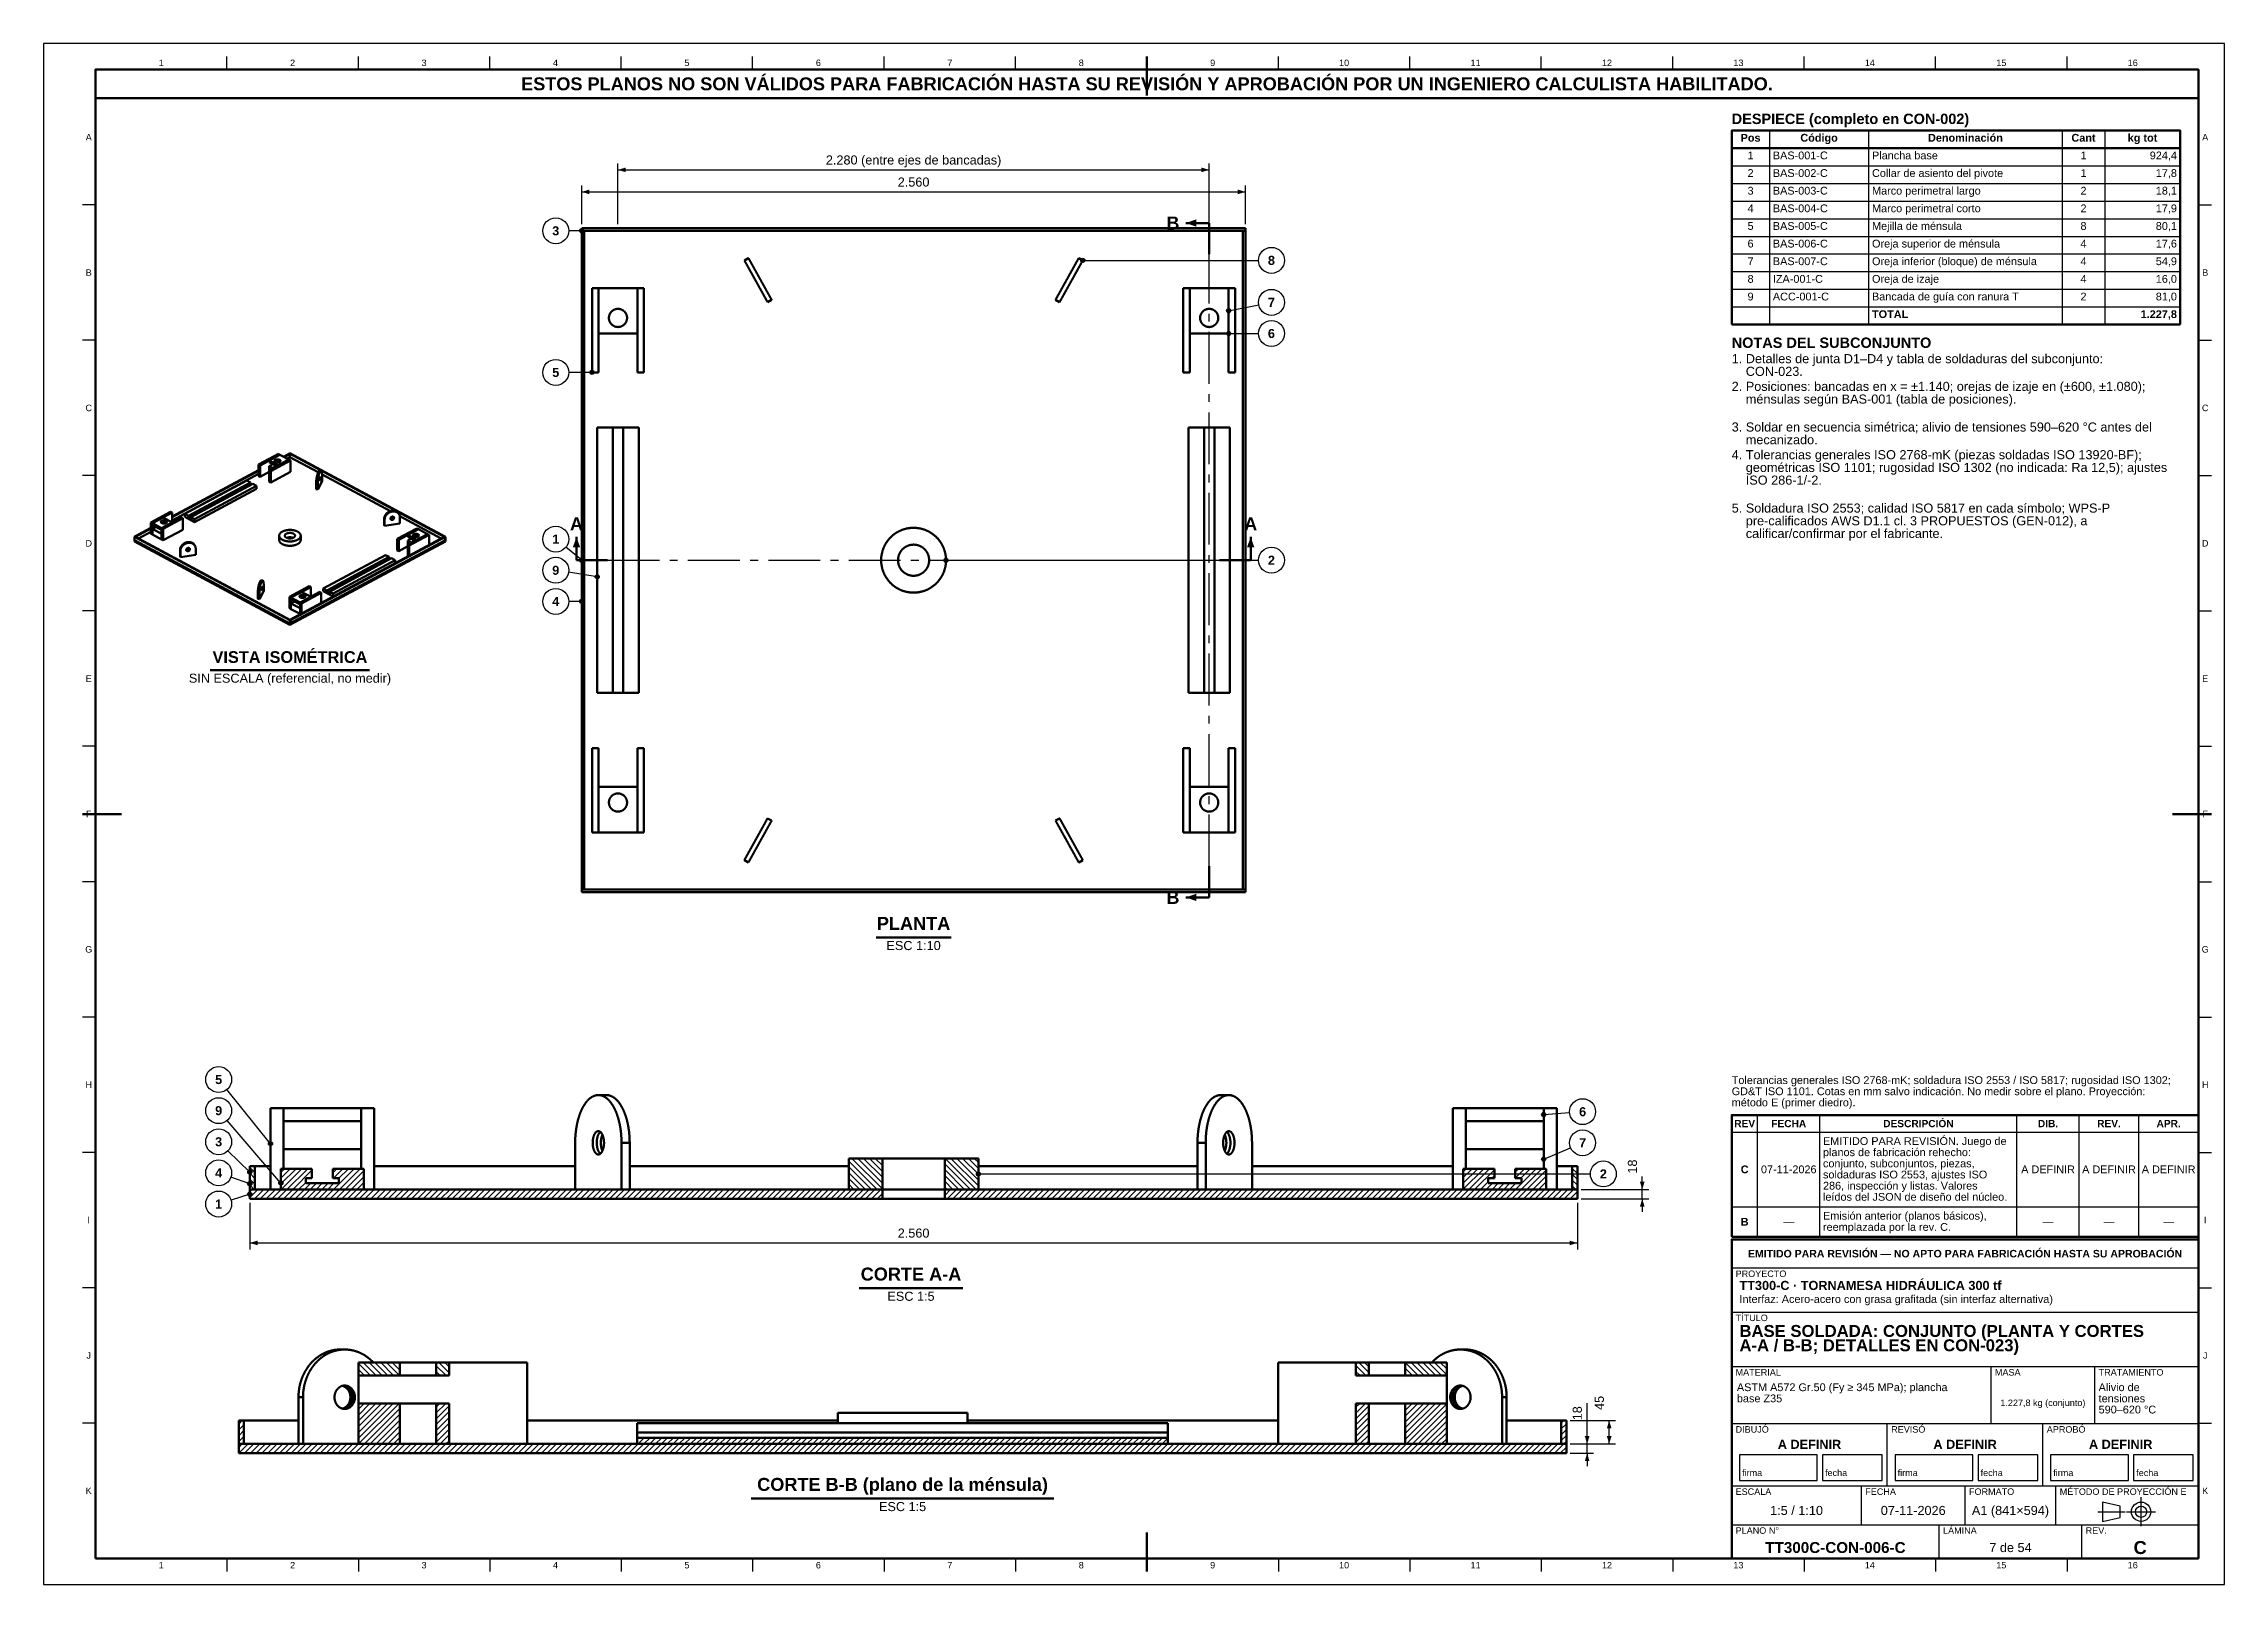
# Model space of a CAD drawing. Header units: millimetres. Extents: x 0 to 841, y 0 to 594.
import ezdxf
from ezdxf.enums import TextEntityAlignment as Align

# ---------------------------------------------------------------- set-up
doc = ezdxf.new("R2010")
doc.units = ezdxf.units.MM
doc.linetypes.add('EJE', pattern=[31, 20, -4, 3, -4])
for name, color, linetype, lineweight in [('ACH', 7, 'CONTINUOUS', 13), ('CORTE', 7, 'EJE', 70), ('COTA', 7, 'CONTINUOUS', 25), ('EJE', 7, 'EJE', 25), ('FINA', 7, 'CONTINUOUS', 25), ('MARCO', 7, 'CONTINUOUS', 70), ('TXT', 7, 'CONTINUOUS', 25), ('VIS', 7, 'CONTINUOUS', 50)]:
    doc.layers.add(name, color=color, linetype=linetype, lineweight=lineweight)
doc.styles.add('STD', font='LiberationSans-Regular.ttf')
doc.styles.add('STDB', font='LiberationSans-Bold.ttf')

msp = doc.modelspace()

# ---------------------------------------------------------------- texts
at = {"layer": 'TXT'}
for s, height, style, p in [('1', 2.5, 'STD', (45.34, 586.6)), ('2', 2.5, 'STD', (96.03, 586.6)), ('3', 2.5, 'STD', (146.72, 586.6)), ('ESTOS PLANOS NO SON VÁLIDOS PARA FABRICACIÓN HASTA SU REVISIÓN Y APROBACIÓN POR UN INGENIERO CALCULISTA HABILITADO.', 5, 'STDB', (425.5, 578.5)), ('4', 2.5, 'STD', (197.41, 586.6)), ('5', 2.5, 'STD', (248.09, 586.6)), ('6', 2.5, 'STD', (298.78, 586.6)), ('7', 2.5, 'STD', (349.47, 586.6)), ('8', 2.5, 'STD', (400.16, 586.6)), ('9', 2.5, 'STD', (450.84, 586.6)), ('10', 2.5, 'STD', (501.53, 586.6)), ('11', 2.5, 'STD', (552.22, 586.6)), ('12', 2.5, 'STD', (602.91, 586.6)), ('13', 2.5, 'STD', (653.59, 586.6)), ('14', 2.5, 'STD', (704.28, 586.6)), ('15', 2.5, 'STD', (754.97, 586.6)), ('16', 2.5, 'STD', (805.66, 586.6)), ('A', 2.5, 'STD', (17.4, 557.91)), ('Pos', 3, 'STDB', (658.28, 557.7)), ('Código', 3, 'STDB', (684.69, 557.7)), ('Denominación', 3, 'STDB', (741.14, 557.7)), ('Cant', 3, 'STDB', (786.67, 557.7)), ('kg tot', 3, 'STDB', (809.43, 557.7)), ('A', 2.5, 'STD', (833.6, 557.91)), ('1', 3, 'STD', (658.28, 550.9)), ('1', 3, 'STD', (786.67, 550.9)), ('3', 3, 'STD', (658.28, 537.3)), ('2', 3, 'STD', (658.28, 544.1)), ('2', 3, 'STD', (786.67, 537.3)), ('1', 3, 'STD', (786.67, 544.1)), ('4', 3, 'STD', (658.28, 530.5)), ('2', 3, 'STD', (786.67, 530.5)), ('3', 3.5, 'STDB', (197.5, 521.84)), ('B', 5, 'STDB', (435.5, 524.84)), ('5', 3, 'STD', (658.28, 523.7)), ('8', 3, 'STD', (786.67, 523.7)), ('6', 3, 'STD', (658.28, 516.9)), ('4', 3, 'STD', (786.67, 516.9)), ('B', 2.5, 'STD', (17.4, 505.73)), ('8', 3.5, 'STDB', (473.5, 510.44)), ('8', 3, 'STD', (658.28, 503.3)), ('7', 3, 'STD', (658.28, 510.1)), ('4', 3, 'STD', (786.67, 510.1)), ('4', 3, 'STD', (786.67, 503.3)), ('B', 2.5, 'STD', (833.6, 505.73)), ('9', 3, 'STD', (658.28, 496.5)), ('2', 3, 'STD', (786.67, 496.5)), ('7', 3.5, 'STDB', (473.5, 494.25)), ('6', 3.5, 'STDB', (473.5, 482.25)), ('5', 3.5, 'STDB', (197.5, 467.25)), ('C', 2.5, 'STD', (17.4, 453.55)), ('C', 2.5, 'STD', (833.6, 453.55)), ('1', 3.5, 'STDB', (197.5, 402.96)), ('A', 5, 'STDB', (205.5, 408.84)), ('A', 5, 'STDB', (465.5, 408.84)), ('D', 2.5, 'STD', (17.4, 401.36)), ('2', 3.5, 'STDB', (473.5, 394.84)), ('D', 2.5, 'STD', (833.6, 401.36)), ('9', 3.5, 'STDB', (197.5, 390.96)), ('4', 3.5, 'STDB', (197.5, 378.96)), ('E', 2.5, 'STD', (17.4, 349.18)), ('E', 2.5, 'STD', (833.6, 349.18)), ('F', 2.5, 'STD', (17.4, 297)), ('F', 2.5, 'STD', (833.6, 297)), ('B', 5, 'STDB', (435.5, 264.84)), ('G', 2.5, 'STD', (17.4, 244.82)), ('G', 2.5, 'STD', (833.6, 244.82)), ('H', 2.5, 'STD', (17.4, 192.64)), ('5', 3.5, 'STDB', (67.5, 194.63)), ('H', 2.5, 'STD', (833.6, 192.64)), ('9', 3.5, 'STDB', (67.5, 182.63)), ('6', 3.5, 'STDB', (593.5, 182.23)), ('REV', 2.8, 'STDB', (656, 177.65)), ('FECHA', 2.8, 'STDB', (673, 177.65)), ('DESCRIPCIÓN', 2.8, 'STDB', (723, 177.65)), ('DIB.', 2.8, 'STDB', (773, 177.65)), ('REV.', 2.8, 'STDB', (796.5, 177.65)), ('APR.', 2.8, 'STDB', (819.5, 177.65)), ('3', 3.5, 'STDB', (67.5, 170.63)), ('7', 3.5, 'STDB', (593.5, 170.23)), ('4', 3.5, 'STDB', (67.5, 158.63)), ('2', 3.5, 'STDB', (601.5, 158.23)), ('C', 3, 'STDB', (656, 160)), ('07-11-2026', 3, 'STD', (673, 160)), ('A DEFINIR', 3, 'STD', (773, 160)), ('A DEFINIR', 3, 'STD', (796.5, 160)), ('A DEFINIR', 3, 'STD', (819.5, 160)), ('1', 3.5, 'STDB', (67.5, 146.63)), ('I', 2.5, 'STD', (17.4, 140.45)), ('B', 3, 'STDB', (656, 139.8)), ('—', 3, 'STD', (673, 139.8)), ('—', 3, 'STD', (773, 139.8)), ('—', 3, 'STD', (796.5, 139.8)), ('—', 3, 'STD', (819.5, 139.8)), ('I', 2.5, 'STD', (833.6, 140.45)), ('EMITIDO PARA REVISIÓN — NO APTO PARA FABRICACIÓN HASTA SU APROBACIÓN', 2.9, 'STDB', (741, 127.5)), ('J', 2.5, 'STD', (17.4, 88.27)), ('J', 2.5, 'STD', (833.6, 88.27)), ('1.227,8 kg (conjunto)', 2.5, 'STD', (771, 70)), ('A DEFINIR', 3.5, 'STDB', (681, 54)), ('A DEFINIR', 3.5, 'STDB', (741, 54)), ('A DEFINIR', 3.5, 'STDB', (801, 54)), ('K', 2.5, 'STD', (17.4, 36.09)), ('K', 2.5, 'STD', (833.6, 36.09)), ('1:5 / 1:10', 3.5, 'STD', (676, 28.5)), ('07-11-2026', 3.5, 'STD', (721, 28.5)), ('A1 (841×594)', 3.5, 'STD', (758.5, 28.5)), ('1', 2.5, 'STD', (45.34, 7.4)), ('2', 2.5, 'STD', (96.03, 7.4)), ('3', 2.5, 'STD', (146.72, 7.4)), ('4', 2.5, 'STD', (197.41, 7.4)), ('5', 2.5, 'STD', (248.09, 7.4)), ('6', 2.5, 'STD', (298.78, 7.4)), ('7', 2.5, 'STD', (349.47, 7.4)), ('8', 2.5, 'STD', (400.16, 7.4)), ('9', 2.5, 'STD', (450.84, 7.4)), ('10', 2.5, 'STD', (501.53, 7.4)), ('11', 2.5, 'STD', (552.22, 7.4)), ('12', 2.5, 'STD', (602.91, 7.4)), ('13', 2.5, 'STD', (653.59, 7.4)), ('TT300C-CON-006-C', 4.2, 'STDB', (691, 14.2)), ('14', 2.5, 'STD', (704.28, 7.4)), ('7 de 54', 3.5, 'STD', (758.5, 14.2)), ('15', 2.5, 'STD', (754.97, 7.4)), ('16', 2.5, 'STD', (805.66, 7.4)), ('C', 5, 'STDB', (808.5, 14.2))]:
    msp.add_text(s, height=height, dxfattribs=dict(at, style=style)).set_placement(p, align=Align.MIDDLE_CENTER)
for s, height, style, p in [('DESPIECE (completo en CON-002)', 4, 'STDB', (651, 567)), ('NOTAS DEL SUBCONJUNTO', 4, 'STDB', (651, 480.7)), ('1. Detalles de junta D1–D4 y tabla de soldaduras del subconjunto:', 3.5, 'STD', (651, 474.3)), ('2. Posiciones: bancadas en x = ±1.140; orejas de izaje en (±600, ±1.080);', 3.5, 'STD', (651, 463.62)), ('    CON-023.', 3.5, 'STD', (651, 469.4)), ('    ménsulas según BAS-001 (tabla de posiciones).', 3.5, 'STD', (651, 458.72)), ('3. Soldar en secuencia simétrica; alivio de tensiones 590–620 °C antes del', 3.5, 'STD', (651, 447.95)), ('4. Tolerancias generales ISO 2768-mK (piezas soldadas ISO 13920-BF);', 3.5, 'STD', (651, 437.27)), ('    mecanizado.', 3.5, 'STD', (651, 443.05)), ('    geométricas ISO 1101; rugosidad ISO 1302 (no indicada: Ra 12,5); ajustes', 3.5, 'STD', (651, 432.37)), ('    ISO 286-1/-2.', 3.5, 'STD', (651, 427.47)), ('5. Soldadura ISO 2553; calidad ISO 5817 en cada símbolo; WPS-P', 3.5, 'STD', (651, 416.7)), ('    calificar/confirmar por el fabricante.', 3.5, 'STD', (651, 406.9)), ('    pre-calificados AWS D1.1 cl. 3 PROPUESTOS (GEN-012), a', 3.5, 'STD', (651, 411.8)), ('planos de fabricación rehecho:', 3, 'STD', (686.2, 168.1)), ('EMITIDO PARA REVISIÓN. Juego de', 3, 'STD', (686.2, 172.4)), ('conjunto, subconjuntos, piezas,', 3, 'STD', (686.2, 163.8)), ('soldaduras ISO 2553, ajustes ISO', 3, 'STD', (686.2, 159.5)), ('286, inspección y listas. Valores', 3, 'STD', (686.2, 155.2)), ('leídos del JSON de diseño del núcleo.', 3, 'STD', (686.2, 150.9)), ('Emisión anterior (planos básicos),', 3, 'STD', (686.2, 143.6)), ('reemplazada por la rev. C.', 3, 'STD', (686.2, 139.3)), ('PROYECTO', 2.5, 'STD', (652.5, 121)), ('TT300-C · TORNAMESA HIDRÁULICA 300 tf', 3.5, 'STDB', (654, 117)), ('Interfaz: Acero-acero con grasa grafitada (sin interfaz alternativa)', 3, 'STD', (654, 111.5)), ('TÍTULO', 2.5, 'STD', (652.5, 104)), ('A-A / B-B; DETALLES EN CON-023)', 4.6, 'STDB', (654, 94.48)), ('BASE SOLDADA: CONJUNTO (PLANTA Y CORTES', 4.6, 'STDB', (654, 100)), ('MATERIAL', 2.5, 'STD', (652.5, 83)), ('ASTM A572 Gr.50 (Fy ≥ 345 MPa); plancha', 3, 'STD', (653, 77.5)), ('MASA', 2.5, 'STD', (752.5, 83)), ('Alivio de', 3, 'STD', (792.5, 77.5)), ('TRATAMIENTO', 2.5, 'STD', (792.5, 83)), ('base Z35', 3, 'STD', (653, 73.2)), ('tensiones', 3, 'STD', (792.5, 73.2)), ('590–620 °C', 3, 'STD', (792.5, 68.9)), ('DIBUJÓ', 2.5, 'STD', (652.5, 61)), ('REVISÓ', 2.5, 'STD', (712.5, 61)), ('APROBÓ', 2.5, 'STD', (772.5, 61)), ('ESCALA', 2.5, 'STD', (652.5, 37)), ('FECHA', 2.5, 'STD', (702.5, 37)), ('FORMATO', 2.5, 'STD', (742.5, 37)), ('MÉTODO DE PROYECCIÓN E', 2.5, 'STD', (777.5, 37)), ('PLANO N°', 2.5, 'STD', (652.5, 22)), ('LÁMINA', 2.5, 'STD', (732.5, 22)), ('REV.', 2.5, 'STD', (787.5, 22))]:
    msp.add_text(s, height=height, dxfattribs=dict(at, style=style)).set_placement(p, align=Align.TOP_LEFT)
for s, height, style, p in [('2.280 (entre ejes de bancadas)', 3.5, 'STD', (335.5, 546.34)), ('2.560', 3.5, 'STD', (335.5, 537.84)), ('VISTA ISOMÉTRICA', 4.5, 'STDB', (95, 353.91)), ('PLANTA', 5, 'STDB', (335.5, 250.84)), ('2.560', 3.5, 'STD', (335.5, 132.63)), ('CORTE A-A', 5, 'STDB', (334.5, 115.63)), ('CORTE B-B (plano de la ménsula)', 5, 'STDB', (331.25, 34.54))]:
    msp.add_text(s, height=height, dxfattribs=dict(at, style=style)).set_placement(p, align=Align.BOTTOM_CENTER)
for s, style, p in [('BAS-001-C', 'STD', (666.87, 550.9)), ('Plancha base', 'STD', (705.11, 550.9)), ('BAS-002-C', 'STD', (666.87, 544.1)), ('BAS-003-C', 'STD', (666.87, 537.3)), ('Collar de asiento del pivote', 'STD', (705.11, 544.1)), ('Marco perimetral largo', 'STD', (705.11, 537.3)), ('BAS-004-C', 'STD', (666.87, 530.5)), ('Marco perimetral corto', 'STD', (705.11, 530.5)), ('BAS-005-C', 'STD', (666.87, 523.7)), ('Mejilla de ménsula', 'STD', (705.11, 523.7)), ('BAS-006-C', 'STD', (666.87, 516.9)), ('Oreja superior de ménsula', 'STD', (705.11, 516.9)), ('BAS-007-C', 'STD', (666.87, 510.1)), ('IZA-001-C', 'STD', (666.87, 503.3)), ('Oreja inferior (bloque) de ménsula', 'STD', (705.11, 510.1)), ('Oreja de izaje', 'STD', (705.11, 503.3)), ('ACC-001-C', 'STD', (666.87, 496.5)), ('Bancada de guía con ranura T', 'STD', (705.11, 496.5)), ('TOTAL', 'STDB', (705.11, 489.7))]:
    msp.add_text(s, height=3, dxfattribs=dict(at, style=style)).set_placement(p, align=Align.MIDDLE_LEFT)
for s, style, p in [('924,4', 'STD', (822.7, 550.9)), ('17,8', 'STD', (822.7, 544.1)), ('18,1', 'STD', (822.7, 537.3)), ('17,9', 'STD', (822.7, 530.5)), ('80,1', 'STD', (822.7, 523.7)), ('17,6', 'STD', (822.7, 516.9)), ('54,9', 'STD', (822.7, 510.1)), ('16,0', 'STD', (822.7, 503.3)), ('81,0', 'STD', (822.7, 496.5)), ('1.227,8', 'STDB', (822.7, 489.7))]:
    msp.add_text(s, height=3, dxfattribs=dict(at, style=style)).set_placement(p, align=Align.MIDDLE_RIGHT)
at = {"layer": 'TXT', "style": 'STD'}
for s, p in [('SIN ESCALA (referencial, no medir)', (95, 351.11)), ('ESC 1:10', (335.5, 248.04)), ('ESC 1:5', (334.5, 112.83)), ('ESC 1:5', (331.25, 31.74))]:
    msp.add_text(s, height=3.5, dxfattribs=at).set_placement(p, align=Align.TOP_CENTER)
for s, height, p in [('Tolerancias generales ISO 2768-mK; soldadura ISO 2553 / ISO 5817; rugosidad ISO 1302;', 3, (651, 192)), ('GD&T ISO 1101. Cotas en mm salvo indicación. No medir sobre el plano. Proyección:', 3, (651, 187.7)), ('método E (primer diedro).', 3, (651, 183.4)), ('firma', 2.5, (655, 41)), ('fecha', 2.5, (687, 41)), ('firma', 2.5, (715, 41)), ('fecha', 2.5, (747, 41)), ('firma', 2.5, (775, 41)), ('fecha', 2.5, (807, 41))]:
    msp.add_text(s, height=height, dxfattribs=at).set_placement(p, align=Align.BOTTOM_LEFT)
for s, p in [('18', (615.5, 161.06)), ('18', (594.25, 65.97)), ('45', (602.75, 69.97))]:
    msp.add_text(s, height=3.5, rotation=90, dxfattribs=at).set_placement(p, align=Align.BOTTOM_CENTER)

# ---------------------------------------------------------------- hatches: boundary and pattern name
at = {"layer": 'ACH'}
h = msp.add_hatch(color=7, dxfattribs=at)
h.dxf.hatch_style = 1
h.paths.add_polyline_path([(208.3, 521.84), (208.07, 522.4), (207.5, 522.64), (206.93, 522.4), (206.7, 521.84), (206.93, 521.27), (207.5, 521.04), (208.07, 521.27)])
h = msp.add_hatch(color=7, dxfattribs=at)
h.dxf.hatch_style = 1
h.paths.add_polyline_path([(401.55, 510.44), (401.32, 511.01), (400.75, 511.24), (400.19, 511.01), (399.95, 510.44), (400.19, 509.88), (400.75, 509.64), (401.32, 509.88)])
h = msp.add_hatch(color=7, dxfattribs=at)
h.dxf.hatch_style = 1
h.paths.add_polyline_path([(457.8, 491), (457.57, 491.57), (457, 491.8), (456.43, 491.57), (456.2, 491), (456.43, 490.44), (457, 490.2), (457.57, 490.44)])
h = msp.add_hatch(color=7, dxfattribs=at)
h.dxf.hatch_style = 1
h.paths.add_polyline_path([(457.8, 482.25), (457.57, 482.82), (457, 483.05), (456.43, 482.82), (456.2, 482.25), (456.43, 481.69), (457, 481.45), (457.57, 481.69)])
h = msp.add_hatch(color=7, dxfattribs=at)
h.dxf.hatch_style = 1
h.paths.add_polyline_path([(212.3, 467.25), (212.07, 467.82), (211.5, 468.05), (210.93, 467.82), (210.7, 467.25), (210.93, 466.69), (211.5, 466.45), (212.07, 466.69)])
h = msp.add_hatch(color=7, dxfattribs=at)
h.dxf.hatch_style = 1
h.paths.add_polyline_path([(208.3, 394.84), (208.07, 395.4), (207.5, 395.64), (206.93, 395.4), (206.7, 394.84), (206.93, 394.27), (207.5, 394.04), (208.07, 394.27)])
h = msp.add_hatch(color=7, dxfattribs=at)
h.dxf.hatch_style = 1
h.paths.add_polyline_path([(348.8, 394.84), (348.57, 395.4), (348, 395.64), (347.43, 395.4), (347.2, 394.84), (347.43, 394.27), (348, 394.04), (348.57, 394.27)])
h = msp.add_hatch(color=7, dxfattribs=at)
h.dxf.hatch_style = 1
h.paths.add_polyline_path([(214.3, 388.44), (214.07, 389.01), (213.5, 389.24), (212.93, 389.01), (212.7, 388.44), (212.93, 387.88), (213.5, 387.64), (214.07, 387.88)])
h = msp.add_hatch(color=7, dxfattribs=at)
h.dxf.hatch_style = 1
h.paths.add_polyline_path([(208.3, 378.96), (208.07, 379.53), (207.5, 379.76), (206.93, 379.53), (206.7, 378.96), (206.93, 378.4), (207.5, 378.16), (208.07, 378.4)])
h = msp.add_hatch(color=7, dxfattribs=at)
h.dxf.hatch_style = 1
h.paths.add_polyline_path([(579.3, 181.13), (579.07, 181.7), (578.5, 181.93), (577.93, 181.7), (577.7, 181.13), (577.93, 180.57), (578.5, 180.33), (579.07, 180.57)])
h = msp.add_hatch(color=7, dxfattribs=at)
h.dxf.hatch_style = 1
h.paths.add_polyline_path([(88.3, 169.9), (88.07, 170.46), (87.5, 170.7), (86.93, 170.46), (86.7, 169.9), (86.93, 169.33), (87.5, 169.1), (88.07, 169.33)])
h = msp.add_hatch(dxfattribs=at)
h.set_pattern_fill('ANSI31', scale=0.5, angle=90)
h.paths.add_polyline_path([(81.5, 152.23), (79.5, 152.23), (79.5, 161.23), (81.5, 161.23)])
h = msp.add_hatch(dxfattribs=at)
h.set_pattern_fill('ANSI31', scale=0.5)
h.paths.add_polyline_path([(123.5, 152.23), (91.5, 152.23), (91.5, 160.23), (103.5, 160.23), (103.5, 156.63), (101.1, 156.63), (101.1, 154.63), (113.9, 154.63), (113.9, 156.63), (111.5, 156.63), (111.5, 160.23), (123.5, 160.23)])
h = msp.add_hatch(dxfattribs=at)
h.set_pattern_fill('ANSI31', scale=0.5, angle=90)
h.paths.add_polyline_path([(310.5, 152.23), (310.5, 164.23), (323.5, 164.23), (323.5, 152.23)])
h = msp.add_hatch(dxfattribs=at)
h.set_pattern_fill('ANSI31', scale=0.5, angle=90)
h.paths.add_polyline_path([(360.5, 164.23), (360.5, 152.23), (347.5, 152.23), (347.5, 164.23)])
h = msp.add_hatch(dxfattribs=at)
h.set_pattern_fill('ANSI31', scale=0.5)
h.paths.add_polyline_path([(579.5, 152.23), (547.5, 152.23), (547.5, 160.23), (559.5, 160.23), (559.5, 156.63), (557.1, 156.63), (557.1, 154.63), (569.9, 154.63), (569.9, 156.63), (567.5, 156.63), (567.5, 160.23), (579.5, 160.23)])
h = msp.add_hatch(color=7, dxfattribs=at)
h.dxf.hatch_style = 1
h.paths.add_polyline_path([(579.3, 163.93), (579.07, 164.5), (578.5, 164.73), (577.93, 164.5), (577.7, 163.93), (577.93, 163.37), (578.5, 163.13), (579.07, 163.37)])
h = msp.add_hatch(dxfattribs=at)
h.set_pattern_fill('ANSI31', scale=0.5, angle=90)
h.paths.add_polyline_path([(591.5, 152.23), (589.5, 152.23), (589.5, 161.23), (591.5, 161.23)])
h = msp.add_hatch(color=7, dxfattribs=at)
h.dxf.hatch_style = 1
h.paths.add_polyline_path([(80.3, 158.98), (80.07, 159.55), (79.5, 159.78), (78.93, 159.55), (78.7, 158.98), (78.93, 158.42), (79.5, 158.18), (80.07, 158.42)])
h = msp.add_hatch(color=7, dxfattribs=at)
h.dxf.hatch_style = 1
h.paths.add_polyline_path([(80.3, 154.48), (80.07, 155.05), (79.5, 155.28), (78.93, 155.05), (78.7, 154.48), (78.93, 153.92), (79.5, 153.68), (80.07, 153.92)])
h = msp.add_hatch(dxfattribs=at)
h.set_pattern_fill('ANSI31', scale=0.5)
h.paths.add_polyline_path([(323.5, 148.63), (79.5, 148.63), (79.5, 152.23), (323.5, 152.23)])
h = msp.add_hatch(color=7, dxfattribs=at)
h.dxf.hatch_style = 1
h.paths.add_polyline_path([(92.3, 154.73), (92.07, 155.3), (91.5, 155.53), (90.93, 155.3), (90.7, 154.73), (90.93, 154.17), (91.5, 153.93), (92.07, 154.17)])
h = msp.add_hatch(dxfattribs=at)
h.set_pattern_fill('ANSI31', scale=0.5)
h.paths.add_polyline_path([(591.5, 148.63), (347.5, 148.63), (347.5, 152.23), (591.5, 152.23)])
h = msp.add_hatch(color=7, dxfattribs=at)
h.dxf.hatch_style = 1
h.paths.add_polyline_path([(361.3, 158.23), (361.07, 158.8), (360.5, 159.03), (359.93, 158.8), (359.7, 158.23), (359.93, 157.67), (360.5, 157.43), (361.07, 157.67)])
h = msp.add_hatch(color=7, dxfattribs=at)
h.dxf.hatch_style = 1
h.paths.add_polyline_path([(80.3, 150.43), (80.07, 151), (79.5, 151.23), (78.93, 151), (78.7, 150.43), (78.93, 149.87), (79.5, 149.63), (80.07, 149.87)])
h = msp.add_hatch(dxfattribs=at)
h.set_pattern_fill('ANSI31', scale=0.5, angle=90)
h.paths.add_polyline_path([(137.42, 80.54), (121.42, 80.54), (121.42, 85.54), (137.42, 85.54)])
h = msp.add_hatch(dxfattribs=at)
h.set_pattern_fill('ANSI31', scale=0.5, angle=90)
h.paths.add_polyline_path([(156.42, 80.54), (151.42, 80.54), (151.42, 85.54), (156.42, 85.54)])
h = msp.add_hatch(dxfattribs=at)
h.set_pattern_fill('ANSI31', scale=0.5, angle=90)
h.paths.add_polyline_path([(511.08, 85.54), (511.08, 80.54), (506.08, 80.54), (506.08, 85.54)])
h = msp.add_hatch(dxfattribs=at)
h.set_pattern_fill('ANSI31', scale=0.5, angle=90)
h.paths.add_polyline_path([(525.08, 85.54), (541.08, 85.54), (541.08, 80.54), (525.08, 80.54)])
h = msp.add_hatch(dxfattribs=at)
h.set_pattern_fill('ANSI31', scale=0.5)
h.paths.add_polyline_path([(137.42, 54.14), (121.42, 54.14), (121.42, 69.74), (137.42, 69.74)])
h = msp.add_hatch(dxfattribs=at)
h.set_pattern_fill('ANSI31', scale=0.5)
h.paths.add_polyline_path([(156.42, 54.14), (151.42, 54.14), (151.42, 69.74), (156.42, 69.74)])
h = msp.add_hatch(dxfattribs=at)
h.set_pattern_fill('ANSI31', scale=0.5)
h.paths.add_polyline_path([(511.08, 69.74), (511.08, 54.14), (506.08, 54.14), (506.08, 69.74)])
h = msp.add_hatch(dxfattribs=at)
h.set_pattern_fill('ANSI31', scale=0.5)
h.paths.add_polyline_path([(525.08, 69.74), (541.08, 69.74), (541.08, 54.14), (525.08, 54.14)])
h = msp.add_hatch(dxfattribs=at)
h.set_pattern_fill('ANSI31', scale=0.5)
h.paths.add_polyline_path([(77.25, 54.14), (75.25, 54.14), (75.25, 63.14), (77.25, 63.14)])
h = msp.add_hatch(dxfattribs=at)
h.set_pattern_fill('ANSI31', scale=0.5)
h.paths.add_polyline_path([(587.25, 54.14), (585.25, 54.14), (585.25, 63.14), (587.25, 63.14)])
h = msp.add_hatch(dxfattribs=at)
h.set_pattern_fill('ANSI31', scale=0.5)
h.paths.add_polyline_path([(587.25, 50.54), (75.25, 50.54), (75.25, 54.14), (587.25, 54.14)])
h = msp.add_hatch(dxfattribs=at)
h.set_pattern_fill('ANSI31', scale=0.5)
h.paths.add_polyline_path([(433.58, 54.14), (228.92, 54.14), (228.92, 56.54), (433.58, 56.54)])

# ---------------------------------------------------------------- linework, layer by layer
at = {"layer": 'CORTE'}
for p, q in [((449.5, 524.84), (449.5, 512.84)), ((205.5, 394.84), (217.5, 394.84)), ((465.5, 394.84), (453.5, 394.84)), ((449.5, 264.84), (449.5, 276.84))]:
    msp.add_line(p, q, dxfattribs=at)
at = {"layer": 'COTA'}
for p, q in [((221.5, 524.34), (221.5, 547.84)), ((449.5, 524.34), (449.5, 547.84)), ((207.5, 524.34), (207.5, 539.34)), ((221.5, 545.34), (449.5, 545.34)), ((463.5, 524.34), (463.5, 539.34)), ((207.5, 536.84), (463.5, 536.84)), ((207.5, 521.84), (202.5, 521.84)), ((400.75, 510.44), (468.5, 510.44)), ((457, 491), (468.59, 493.29)), ((457, 482.25), (468.5, 482.25)), ((211.5, 467.25), (202.5, 467.25)), ((207.5, 394.84), (201.38, 399.81)), ((213.5, 388.44), (202.44, 390.19)), ((348, 394.84), (468.5, 394.84)), ((207.5, 378.96), (202.5, 378.96)), ((87.5, 169.9), (70.64, 190.75)), ((91.5, 154.73), (70.76, 178.84)), ((578.5, 181.13), (588.51, 181.87)), ((578.5, 163.93), (588.89, 168.3)), ((79.5, 158.98), (71.09, 167.15)), ((79.5, 154.48), (72.23, 157)), ((360.5, 158.23), (596.5, 158.23)), ((593, 152.23), (619, 152.23)), ((616.5, 152.23), (616.5, 157.23)), ((616.5, 148.63), (616.5, 152.23)), ((79.5, 150.43), (72.27, 148.14)), ((79.5, 147.13), (79.5, 129.13)), ((591.5, 147.13), (591.5, 129.13)), ((593, 148.63), (619, 148.63)), ((616.5, 148.63), (616.5, 143.63)), ((79.5, 131.63), (591.5, 131.63)), ((595.25, 54.14), (595.25, 69.8)), ((588.75, 63.14), (606.25, 63.14)), ((595.25, 54.14), (595.25, 59.14)), ((603.75, 54.14), (603.75, 63.14)), ((588.75, 54.14), (597.75, 54.14)), ((588.75, 54.14), (606.25, 54.14)), ((588.75, 50.54), (597.75, 50.54)), ((595.25, 50.54), (595.25, 54.14)), ((595.25, 50.54), (595.25, 45.54))]:
    msp.add_line(p, q, dxfattribs=at)
for centre in [(207.5, 521.84), (400.75, 510.44), (457, 491), (457, 482.25), (211.5, 467.25), (207.5, 394.84), (348, 394.84), (213.5, 388.44), (207.5, 378.96), (578.5, 181.13), (87.5, 169.9), (578.5, 163.93), (79.5, 158.98), (79.5, 154.48), (91.5, 154.73), (360.5, 158.23), (79.5, 150.43)]:
    msp.add_circle(centre, 0.8, dxfattribs=at)
for points in [[(221.5, 545.34), (224.5, 544.44), (224.5, 546.24)], [(449.5, 545.34), (446.5, 546.24), (446.5, 544.44)], [(207.5, 536.84), (210.5, 535.94), (210.5, 537.74)], [(463.5, 536.84), (460.5, 537.74), (460.5, 535.94)], [(440.5, 524.84), (444.5, 523.44), (444.5, 526.24)], [(205.5, 403.84), (204.1, 399.84), (206.9, 399.84)], [(465.5, 403.84), (464.1, 399.84), (466.9, 399.84)], [(440.5, 264.84), (444.5, 263.44), (444.5, 266.24)], [(616.5, 152.23), (617.4, 155.23), (615.6, 155.23)], [(616.5, 148.63), (615.6, 145.63), (617.4, 145.63)], [(79.5, 131.63), (82.5, 130.73), (82.5, 132.53)], [(591.5, 131.63), (588.5, 132.53), (588.5, 130.73)], [(603.75, 63.14), (602.85, 60.14), (604.65, 60.14)], [(595.25, 54.14), (596.15, 57.14), (594.35, 57.14)], [(595.25, 50.54), (594.35, 47.54), (596.15, 47.54)], [(603.75, 54.14), (604.65, 57.14), (602.85, 57.14)]]:
    msp.add_solid(points, dxfattribs=at)
at = {"layer": 'EJE'}
for p, q in [((449.5, 276.84), (449.5, 512.84)), ((217.5, 394.84), (453.5, 394.84)), ((792.14, 28), (802.68, 28)), ((803.3, 28), (814.46, 28)), ((808.88, 22.42), (808.88, 33.58))]:
    msp.add_line(p, q, dxfattribs=at)
at = {"layer": 'FINA'}
for p, q in [((70.69, 584), (70.69, 589)), ((121.38, 584), (121.38, 589)), ((172.06, 584), (172.06, 589)), ((222.75, 584), (222.75, 589)), ((273.44, 584), (273.44, 589)), ((324.12, 584), (324.12, 589)), ((374.81, 584), (374.81, 589)), ((425.5, 584), (425.5, 589)), ((476.19, 584), (476.19, 589)), ((526.88, 584), (526.88, 589)), ((577.56, 584), (577.56, 589)), ((628.25, 584), (628.25, 589)), ((678.94, 584), (678.94, 589)), ((729.62, 584), (729.62, 589)), ((780.31, 584), (780.31, 589)), ((665.57, 560.5), (665.57, 485.7)), ((703.81, 560.5), (703.81, 485.7)), ((778.47, 560.5), (778.47, 485.7)), ((794.86, 560.5), (794.86, 485.7)), ((651, 553.7), (824, 553.7)), ((651, 546.9), (824, 546.9)), ((651, 540.1), (824, 540.1)), ((20, 531.82), (15, 531.82)), ((651, 533.3), (824, 533.3)), ((831, 531.82), (836, 531.82)), ((651, 526.5), (824, 526.5)), ((651, 519.7), (824, 519.7)), ((651, 512.9), (824, 512.9)), ((651, 506.1), (824, 506.1)), ((651, 499.3), (824, 499.3)), ((651, 492.5), (824, 492.5)), ((20, 479.64), (15, 479.64)), ((831, 479.64), (836, 479.64)), ((20, 427.45), (15, 427.45)), ((831, 427.45), (836, 427.45)), ((20, 375.27), (15, 375.27)), ((831, 375.27), (836, 375.27)), ((20, 323.09), (15, 323.09)), ((831, 323.09), (836, 323.09)), ((20, 270.91), (15, 270.91)), ((831, 270.91), (836, 270.91)), ((20, 218.73), (15, 218.73)), ((831, 218.73), (836, 218.73)), ((661, 134), (661, 180.9)), ((685, 134), (685, 180.9)), ((761, 134), (761, 180.9)), ((785, 134), (785, 180.9)), ((808, 134), (808, 180.9)), ((651, 174.4), (831, 174.4)), ((20, 166.55), (15, 166.55)), ((831, 166.55), (836, 166.55)), ((651, 145.6), (831, 145.6)), ((651, 134), (831, 134)), ((651, 133), (831, 133)), ((651, 122), (831, 122)), ((20, 114.36), (15, 114.36)), ((831, 114.36), (836, 114.36)), ((651, 105), (831, 105)), ((651, 84), (831, 84)), ((751, 62), (751, 84)), ((791, 62), (791, 84)), ((20, 62.18), (15, 62.18)), ((651, 62), (831, 62)), ((711, 38), (711, 62)), ((771, 38), (771, 62)), ((831, 62.18), (836, 62.18)), ((651, 38), (831, 38)), ((701, 23), (701, 38)), ((741, 23), (741, 38)), ((776, 23), (776, 38)), ((651, 23), (831, 23)), ((731, 10), (731, 23)), ((786, 10), (786, 23)), ((70.69, 10), (70.69, 5)), ((121.38, 10), (121.38, 5)), ((172.06, 10), (172.06, 5)), ((222.75, 10), (222.75, 5)), ((273.44, 10), (273.44, 5)), ((324.12, 10), (324.12, 5)), ((374.81, 10), (374.81, 5)), ((425.5, 10), (425.5, 5)), ((476.19, 10), (476.19, 5)), ((526.88, 10), (526.88, 5)), ((577.56, 10), (577.56, 5)), ((628.25, 10), (628.25, 5)), ((678.94, 10), (678.94, 5)), ((729.62, 10), (729.62, 5)), ((780.31, 10), (780.31, 5))]:
    msp.add_line(p, q, dxfattribs=at)
for points in [[(0, 0), (841, 0), (841, 594), (0, 594)], [(654, 40), (684, 40), (684, 50), (654, 50)], [(686, 40), (709, 40), (709, 50), (686, 50)], [(714, 40), (744, 40), (744, 50), (714, 50)], [(746, 40), (769, 40), (769, 50), (746, 50)], [(774, 40), (804, 40), (804, 50), (774, 50)], [(806, 40), (829, 40), (829, 50), (806, 50)], [(794, 24.28), (800.82, 25.83), (800.82, 30.17), (794, 31.72)]]:
    msp.add_lwpolyline(points, close=True, dxfattribs=at)
for centre, radius in [((197.5, 521.84), 5), ((473.5, 510.44), 5), ((473.5, 494.25), 5), ((473.5, 482.25), 5), ((197.5, 467.25), 5), ((197.5, 402.96), 5), ((197.5, 390.96), 5), ((473.5, 394.84), 5), ((197.5, 378.96), 5), ((67.5, 194.63), 5), ((67.5, 182.63), 5), ((593.5, 182.23), 5), ((67.5, 170.63), 5), ((593.5, 170.23), 5), ((67.5, 158.63), 5), ((601.5, 158.23), 5), ((67.5, 146.63), 5), ((808.88, 28), 3.72), ((808.88, 28), 2.17)]:
    msp.add_circle(centre, radius, dxfattribs=at)
at = {"layer": 'MARCO'}
for p, q in [((425.5, 589), (425.5, 574)), ((15, 297), (30, 297)), ((836, 297), (821, 297)), ((425.5, 5), (425.5, 20))]:
    msp.add_line(p, q, dxfattribs=at)
for points in [[(20, 10), (831, 10), (831, 584), (20, 584)], [(20, 573), (831, 573), (831, 584), (20, 584)], [(651, 134), (831, 134), (831, 180.9), (651, 180.9)], [(651, 10), (831, 10), (831, 133), (651, 133)]]:
    msp.add_lwpolyline(points, close=True, dxfattribs=at)
at = {"layer": 'VIS'}
for p, q in [((651, 560.5), (651, 485.7)), ((824, 560.5), (824, 485.7)), ((449.5, 524.84), (440.5, 524.84)), ((651, 485.7), (824, 485.7)), ((205.5, 394.84), (205.5, 403.84)), ((465.5, 394.84), (465.5, 403.84)), ((64.29, 352.51), (125.71, 352.51)), ((449.5, 264.84), (440.5, 264.84)), ((321.03, 249.44), (349.97, 249.44)), ((314.45, 114.23), (354.55, 114.23)), ((272.9, 33.14), (389.6, 33.14))]:
    msp.add_line(p, q, dxfattribs=at)
msp.add_lwpolyline([(651, 553.7), (824, 553.7), (824, 560.5), (651, 560.5)], close=True, dxfattribs=at)
for points in [[(207.5, 521.84), (207.5, 522.84)], [(207.5, 522.84), (463.5, 522.84)], [(207.5, 521.84), (463.5, 521.84)], [(207.5, 267.84), (207.5, 521.84)], [(207.5, 521.84), (208.5, 521.84)], [(208.5, 267.84), (208.5, 521.84)], [(462.5, 267.84), (462.5, 521.84)], [(462.5, 521.84), (463.5, 521.84)], [(463.5, 521.84), (463.5, 522.84)], [(463.5, 267.84), (463.5, 521.84)], [(270.25, 510.44), (271.82, 511.32)], [(270.25, 510.44), (270.3, 510.34), (270.36, 510.23), (270.42, 510.13), (270.48, 510.02), (270.54, 509.92), (270.6, 509.81), (270.65, 509.71), (270.71, 509.6), (270.77, 509.5), (270.83, 509.39), (270.89, 509.29), (270.95, 509.18), (271, 509.08), (271.06, 508.97), (271.12, 508.87), (271.18, 508.76), (271.24, 508.66), (271.3, 508.55), (271.36, 508.45), (271.41, 508.34), (271.47, 508.24), (271.53, 508.13), (271.59, 508.03), (271.65, 507.92), (271.71, 507.82), (271.76, 507.71), (271.82, 507.61), (271.88, 507.5), (271.94, 507.4), (272, 507.29), (272.06, 507.19), (272.11, 507.08), (272.17, 506.98), (272.23, 506.87), (272.29, 506.76), (272.35, 506.66), (272.41, 506.55), (272.46, 506.45), (272.52, 506.34), (272.58, 506.24), (272.64, 506.13), (272.7, 506.03), (272.76, 505.92), (272.82, 505.82), (272.87, 505.71), (272.93, 505.61), (272.99, 505.5), (273.05, 505.4), (273.11, 505.29), (273.17, 505.19), (273.22, 505.08), (273.28, 504.98), (273.34, 504.87), (273.4, 504.77), (273.46, 504.66), (273.52, 504.56), (273.57, 504.45), (273.63, 504.35), (273.69, 504.24), (273.75, 504.14), (273.81, 504.03), (273.87, 503.93), (273.92, 503.82), (273.98, 503.72), (274.04, 503.61), (274.1, 503.51), (274.16, 503.4), (274.22, 503.3), (274.28, 503.19), (274.33, 503.09), (274.39, 502.98), (274.45, 502.88), (274.51, 502.77), (274.57, 502.66), (274.63, 502.56), (274.68, 502.45), (274.74, 502.35), (274.8, 502.24), (274.86, 502.14), (274.92, 502.03), (274.98, 501.93), (275.03, 501.82), (275.09, 501.72), (275.15, 501.61), (275.21, 501.51), (275.27, 501.4), (275.33, 501.3), (275.38, 501.19), (275.44, 501.09), (275.5, 500.98), (275.56, 500.88), (275.62, 500.77), (275.68, 500.67), (275.74, 500.56), (275.79, 500.46), (275.85, 500.35), (275.91, 500.25), (275.97, 500.14), (276.03, 500.04), (276.09, 499.93), (276.14, 499.83), (276.2, 499.72), (276.26, 499.62), (276.32, 499.51), (276.38, 499.41), (276.44, 499.3), (276.49, 499.2), (276.55, 499.09), (276.61, 498.99), (276.67, 498.88), (276.73, 498.78), (276.79, 498.67), (276.85, 498.56), (276.9, 498.46), (276.96, 498.35), (277.02, 498.25), (277.08, 498.14), (277.14, 498.04), (277.2, 497.93), (277.25, 497.83), (277.31, 497.72), (277.37, 497.62), (277.43, 497.51), (277.49, 497.41), (277.55, 497.3), (277.6, 497.2), (277.66, 497.09), (277.72, 496.99), (277.78, 496.88), (277.84, 496.78), (277.9, 496.67), (277.95, 496.57), (278.01, 496.46), (278.07, 496.36), (278.13, 496.25), (278.19, 496.15), (278.25, 496.04), (278.31, 495.94), (278.36, 495.83), (278.42, 495.73), (278.48, 495.62), (278.54, 495.52), (278.6, 495.41), (278.66, 495.31), (278.71, 495.2), (278.77, 495.1), (278.83, 494.99), (278.89, 494.89), (278.95, 494.78), (279.01, 494.68), (279.06, 494.57), (279.12, 494.46), (279.18, 494.36)], [(271.82, 511.32), (271.88, 511.21), (271.94, 511.11), (271.99, 511), (272.05, 510.9), (272.11, 510.79), (272.17, 510.69), (272.23, 510.58), (272.29, 510.48), (272.34, 510.37), (272.4, 510.27), (272.46, 510.16), (272.52, 510.06), (272.58, 509.95), (272.64, 509.85), (272.69, 509.74), (272.75, 509.64), (272.81, 509.53), (272.87, 509.43), (272.93, 509.32), (272.99, 509.22), (273.05, 509.11), (273.1, 509.01), (273.16, 508.9), (273.22, 508.8), (273.28, 508.69), (273.34, 508.59), (273.4, 508.48), (273.45, 508.37), (273.51, 508.27), (273.57, 508.16), (273.63, 508.06), (273.69, 507.95), (273.75, 507.85), (273.8, 507.74), (273.86, 507.64), (273.92, 507.53), (273.98, 507.43), (274.04, 507.32), (274.1, 507.22), (274.15, 507.11), (274.21, 507.01), (274.27, 506.9), (274.33, 506.8), (274.39, 506.69), (274.45, 506.59), (274.51, 506.48), (274.56, 506.38), (274.62, 506.27), (274.68, 506.17), (274.74, 506.06), (274.8, 505.96), (274.86, 505.85), (274.91, 505.75), (274.97, 505.64), (275.03, 505.54), (275.09, 505.43), (275.15, 505.33), (275.21, 505.22), (275.26, 505.12), (275.32, 505.01), (275.38, 504.91), (275.44, 504.8), (275.5, 504.7), (275.56, 504.59), (275.62, 504.49), (275.67, 504.38), (275.73, 504.27), (275.79, 504.17), (275.85, 504.06), (275.91, 503.96), (275.97, 503.85), (276.02, 503.75), (276.08, 503.64), (276.14, 503.54), (276.2, 503.43), (276.26, 503.33), (276.32, 503.22), (276.37, 503.12), (276.43, 503.01), (276.49, 502.91), (276.55, 502.8), (276.61, 502.7), (276.67, 502.59), (276.72, 502.49), (276.78, 502.38), (276.84, 502.28), (276.9, 502.17), (276.96, 502.07), (277.02, 501.96), (277.08, 501.86), (277.13, 501.75), (277.19, 501.65), (277.25, 501.54), (277.31, 501.44), (277.37, 501.33), (277.43, 501.23), (277.48, 501.12), (277.54, 501.02), (277.6, 500.91), (277.66, 500.81), (277.72, 500.7), (277.78, 500.6), (277.83, 500.49), (277.89, 500.39), (277.95, 500.28), (278.01, 500.17), (278.07, 500.07), (278.13, 499.96), (278.18, 499.86), (278.24, 499.75), (278.3, 499.65), (278.36, 499.54), (278.42, 499.44), (278.48, 499.33), (278.54, 499.23), (278.59, 499.12), (278.65, 499.02), (278.71, 498.91), (278.77, 498.81), (278.83, 498.7), (278.89, 498.6), (278.94, 498.49), (279, 498.39), (279.06, 498.28), (279.12, 498.18), (279.18, 498.07), (279.24, 497.97), (279.29, 497.86), (279.35, 497.76), (279.41, 497.65), (279.47, 497.55), (279.53, 497.44), (279.59, 497.34), (279.64, 497.23), (279.7, 497.13), (279.76, 497.02), (279.82, 496.92), (279.88, 496.81), (279.94, 496.71), (280, 496.6), (280.05, 496.5), (280.11, 496.39), (280.17, 496.29), (280.23, 496.18), (280.29, 496.07), (280.35, 495.97), (280.4, 495.86), (280.46, 495.76), (280.52, 495.65), (280.58, 495.55), (280.64, 495.44), (280.7, 495.34), (280.75, 495.23)], [(399.18, 511.32), (399.12, 511.21), (399.06, 511.11), (399.01, 511), (398.95, 510.9), (398.89, 510.79), (398.83, 510.69), (398.77, 510.58), (398.71, 510.48), (398.66, 510.37), (398.6, 510.27), (398.54, 510.16), (398.48, 510.06), (398.42, 509.95), (398.36, 509.85), (398.31, 509.74), (398.25, 509.64), (398.19, 509.53), (398.13, 509.43), (398.07, 509.32), (398.01, 509.22), (397.95, 509.11), (397.9, 509.01), (397.84, 508.9), (397.78, 508.8), (397.72, 508.69), (397.66, 508.59), (397.6, 508.48), (397.55, 508.37), (397.49, 508.27), (397.43, 508.16), (397.37, 508.06), (397.31, 507.95), (397.25, 507.85), (397.2, 507.74), (397.14, 507.64), (397.08, 507.53), (397.02, 507.43), (396.96, 507.32), (396.9, 507.22), (396.85, 507.11), (396.79, 507.01), (396.73, 506.9), (396.67, 506.8), (396.61, 506.69), (396.55, 506.59), (396.49, 506.48), (396.44, 506.38), (396.38, 506.27), (396.32, 506.17), (396.26, 506.06), (396.2, 505.96), (396.14, 505.85), (396.09, 505.75), (396.03, 505.64), (395.97, 505.54), (395.91, 505.43), (395.85, 505.33), (395.79, 505.22), (395.74, 505.12), (395.68, 505.01), (395.62, 504.91), (395.56, 504.8), (395.5, 504.7), (395.44, 504.59), (395.38, 504.49), (395.33, 504.38), (395.27, 504.27), (395.21, 504.17), (395.15, 504.06), (395.09, 503.96), (395.03, 503.85), (394.98, 503.75), (394.92, 503.64), (394.86, 503.54), (394.8, 503.43), (394.74, 503.33), (394.68, 503.22), (394.63, 503.12), (394.57, 503.01), (394.51, 502.91), (394.45, 502.8), (394.39, 502.7), (394.33, 502.59), (394.28, 502.49), (394.22, 502.38), (394.16, 502.28), (394.1, 502.17), (394.04, 502.07), (393.98, 501.96), (393.92, 501.86), (393.87, 501.75), (393.81, 501.65), (393.75, 501.54), (393.69, 501.44), (393.63, 501.33), (393.57, 501.23), (393.52, 501.12), (393.46, 501.02), (393.4, 500.91), (393.34, 500.81), (393.28, 500.7), (393.22, 500.6), (393.17, 500.49), (393.11, 500.39), (393.05, 500.28), (392.99, 500.17), (392.93, 500.07), (392.87, 499.96), (392.82, 499.86), (392.76, 499.75), (392.7, 499.65), (392.64, 499.54), (392.58, 499.44), (392.52, 499.33), (392.46, 499.23), (392.41, 499.12), (392.35, 499.02), (392.29, 498.91), (392.23, 498.81), (392.17, 498.7), (392.11, 498.6), (392.06, 498.49), (392, 498.39), (391.94, 498.28), (391.88, 498.18), (391.82, 498.07), (391.76, 497.97), (391.71, 497.86), (391.65, 497.76), (391.59, 497.65), (391.53, 497.55), (391.47, 497.44), (391.41, 497.34), (391.36, 497.23), (391.3, 497.13), (391.24, 497.02), (391.18, 496.92), (391.12, 496.81), (391.06, 496.71), (391, 496.6), (390.95, 496.5), (390.89, 496.39), (390.83, 496.29), (390.77, 496.18), (390.71, 496.07), (390.65, 495.97), (390.6, 495.86), (390.54, 495.76), (390.48, 495.65), (390.42, 495.55), (390.36, 495.44), (390.3, 495.34), (390.25, 495.23)], [(400.75, 510.44), (400.7, 510.34), (400.64, 510.23), (400.58, 510.13), (400.52, 510.02), (400.46, 509.92), (400.4, 509.81), (400.35, 509.71), (400.29, 509.6), (400.23, 509.5), (400.17, 509.39), (400.11, 509.29), (400.05, 509.18), (400, 509.08), (399.94, 508.97), (399.88, 508.87), (399.82, 508.76), (399.76, 508.66), (399.7, 508.55), (399.64, 508.45), (399.59, 508.34), (399.53, 508.24), (399.47, 508.13), (399.41, 508.03), (399.35, 507.92), (399.29, 507.82), (399.24, 507.71), (399.18, 507.61), (399.12, 507.5), (399.06, 507.4), (399, 507.29), (398.94, 507.19), (398.89, 507.08), (398.83, 506.98), (398.77, 506.87), (398.71, 506.76), (398.65, 506.66), (398.59, 506.55), (398.54, 506.45), (398.48, 506.34), (398.42, 506.24), (398.36, 506.13), (398.3, 506.03), (398.24, 505.92), (398.18, 505.82), (398.13, 505.71), (398.07, 505.61), (398.01, 505.5), (397.95, 505.4), (397.89, 505.29), (397.83, 505.19), (397.78, 505.08), (397.72, 504.98), (397.66, 504.87), (397.6, 504.77), (397.54, 504.66), (397.48, 504.56), (397.43, 504.45), (397.37, 504.35), (397.31, 504.24), (397.25, 504.14), (397.19, 504.03), (397.13, 503.93), (397.08, 503.82), (397.02, 503.72), (396.96, 503.61), (396.9, 503.51), (396.84, 503.4), (396.78, 503.3), (396.72, 503.19), (396.67, 503.09), (396.61, 502.98), (396.55, 502.88), (396.49, 502.77), (396.43, 502.66), (396.37, 502.56), (396.32, 502.45), (396.26, 502.35), (396.2, 502.24), (396.14, 502.14), (396.08, 502.03), (396.02, 501.93), (395.97, 501.82), (395.91, 501.72), (395.85, 501.61), (395.79, 501.51), (395.73, 501.4), (395.67, 501.3), (395.62, 501.19), (395.56, 501.09), (395.5, 500.98), (395.44, 500.88), (395.38, 500.77), (395.32, 500.67), (395.26, 500.56), (395.21, 500.46), (395.15, 500.35), (395.09, 500.25), (395.03, 500.14), (394.97, 500.04), (394.91, 499.93), (394.86, 499.83), (394.8, 499.72), (394.74, 499.62), (394.68, 499.51), (394.62, 499.41), (394.56, 499.3), (394.51, 499.2), (394.45, 499.09), (394.39, 498.99), (394.33, 498.88), (394.27, 498.78), (394.21, 498.67), (394.15, 498.56), (394.1, 498.46), (394.04, 498.35), (393.98, 498.25), (393.92, 498.14), (393.86, 498.04), (393.8, 497.93), (393.75, 497.83), (393.69, 497.72), (393.63, 497.62), (393.57, 497.51), (393.51, 497.41), (393.45, 497.3), (393.4, 497.2), (393.34, 497.09), (393.28, 496.99), (393.22, 496.88), (393.16, 496.78), (393.1, 496.67), (393.05, 496.57), (392.99, 496.46), (392.93, 496.36), (392.87, 496.25), (392.81, 496.15), (392.75, 496.04), (392.69, 495.94), (392.64, 495.83), (392.58, 495.73), (392.52, 495.62), (392.46, 495.52), (392.4, 495.41), (392.34, 495.31), (392.29, 495.2), (392.23, 495.1), (392.17, 494.99), (392.11, 494.89), (392.05, 494.78), (391.99, 494.68), (391.94, 494.57), (391.88, 494.46), (391.82, 494.36)], [(399.18, 511.32), (400.75, 510.44)], [(211.5, 499.75), (214, 499.75)], [(211.5, 499.75), (211.5, 467.25)], [(214, 499.75), (214, 467.25)], [(214, 499.75), (229, 499.75)], [(214, 499.75), (214, 482.25)], [(229, 499.75), (231.5, 499.75)], [(229, 499.75), (229, 467.25)], [(229, 499.75), (229, 482.25)], [(231.5, 499.75), (231.5, 467.25)], [(439.5, 499.75), (442, 499.75)], [(439.5, 499.75), (439.5, 467.25)], [(442, 499.75), (442, 467.25)], [(442, 499.75), (457, 499.75)], [(442, 499.75), (442, 482.25)], [(457, 499.75), (459.5, 499.75)], [(457, 499.75), (457, 467.25)], [(457, 499.75), (457, 482.25)], [(459.5, 499.75), (459.5, 467.25)], [(221.5, 484.75), (221.38, 484.75), (221.26, 484.76), (221.14, 484.77), (221.02, 484.78), (220.9, 484.8), (220.78, 484.83), (220.67, 484.85), (220.55, 484.88), (220.44, 484.92), (220.32, 484.96), (220.21, 485), (220.1, 485.04), (219.99, 485.09), (219.88, 485.15), (219.78, 485.21), (219.67, 485.27), (219.57, 485.33), (219.47, 485.4), (219.38, 485.47), (219.28, 485.55), (219.19, 485.62), (219.1, 485.7), (219.01, 485.79), (218.93, 485.87), (218.85, 485.96), (218.77, 486.06), (218.7, 486.15), (218.63, 486.25), (218.56, 486.35), (218.5, 486.45), (218.44, 486.55), (218.38, 486.66), (218.33, 486.77), (218.28, 486.88), (218.24, 486.99), (218.19, 487.1), (218.16, 487.22), (218.12, 487.33), (218.09, 487.45), (218.07, 487.57), (218.05, 487.68), (218.03, 487.8), (218.02, 487.92), (218.01, 488.04), (218, 488.16), (218, 488.28), (218, 488.4), (218.01, 488.52), (218.02, 488.64), (218.04, 488.76), (218.06, 488.88), (218.08, 489), (218.11, 489.11), (218.14, 489.23), (218.18, 489.34), (218.21, 489.46), (218.26, 489.57), (218.31, 489.68), (218.36, 489.79), (218.41, 489.9), (218.47, 490), (218.53, 490.1), (218.6, 490.21), (218.66, 490.3), (218.74, 490.4), (218.81, 490.49), (218.89, 490.58), (218.97, 490.67), (219.06, 490.76), (219.14, 490.84), (219.23, 490.92), (219.33, 491), (219.42, 491.07), (219.52, 491.14), (219.62, 491.2), (219.72, 491.27), (219.83, 491.33), (219.94, 491.38), (220.04, 491.43), (220.15, 491.48), (220.27, 491.53), (220.38, 491.57), (220.49, 491.6), (220.61, 491.64), (220.73, 491.66), (220.84, 491.69), (220.96, 491.71), (221.08, 491.73), (221.2, 491.74), (221.32, 491.75), (221.44, 491.75), (221.56, 491.75), (221.68, 491.75), (221.8, 491.74), (221.92, 491.73), (222.04, 491.71), (222.16, 491.69), (222.27, 491.66), (222.39, 491.64), (222.51, 491.6), (222.62, 491.57), (222.73, 491.53), (222.85, 491.48), (222.96, 491.43), (223.06, 491.38), (223.17, 491.33), (223.28, 491.27), (223.38, 491.2), (223.48, 491.14), (223.58, 491.07), (223.67, 491), (223.77, 490.92), (223.86, 490.84), (223.94, 490.76), (224.03, 490.67), (224.11, 490.58), (224.19, 490.49), (224.26, 490.4), (224.34, 490.3), (224.4, 490.21), (224.47, 490.1), (224.53, 490), (224.59, 489.9), (224.64, 489.79), (224.69, 489.68), (224.74, 489.57), (224.79, 489.46), (224.82, 489.34), (224.86, 489.23), (224.89, 489.11), (224.92, 489), (224.94, 488.88), (224.96, 488.76), (224.98, 488.64), (224.99, 488.52), (225, 488.4), (225, 488.28), (225, 488.16), (224.99, 488.04), (224.98, 487.92), (224.97, 487.8), (224.95, 487.68), (224.93, 487.57), (224.91, 487.45), (224.88, 487.33), (224.84, 487.22), (224.81, 487.1), (224.76, 486.99), (224.72, 486.88), (224.67, 486.77), (224.62, 486.66), (224.56, 486.55), (224.5, 486.45), (224.44, 486.35), (224.37, 486.25), (224.3, 486.15), (224.23, 486.06), (224.15, 485.96), (224.07, 485.87), (223.99, 485.79), (223.9, 485.7), (223.81, 485.62), (223.72, 485.55), (223.62, 485.47), (223.53, 485.4), (223.43, 485.33), (223.33, 485.27), (223.22, 485.21), (223.12, 485.15), (223.01, 485.09), (222.9, 485.04), (222.79, 485), (222.68, 484.96), (222.56, 484.92), (222.45, 484.88), (222.33, 484.85), (222.22, 484.83), (222.1, 484.8), (221.98, 484.78), (221.86, 484.77), (221.74, 484.76), (221.62, 484.75), (221.5, 484.75)], [(280.75, 495.23), (279.18, 494.36)], [(391.82, 494.36), (390.25, 495.23)], [(449.5, 484.75), (449.38, 484.75), (449.26, 484.76), (449.14, 484.77), (449.02, 484.78), (448.9, 484.8), (448.78, 484.83), (448.67, 484.85), (448.55, 484.88), (448.44, 484.92), (448.32, 484.96), (448.21, 485), (448.1, 485.04), (447.99, 485.09), (447.88, 485.15), (447.78, 485.21), (447.67, 485.27), (447.57, 485.33), (447.47, 485.4), (447.38, 485.47), (447.28, 485.55), (447.19, 485.62), (447.1, 485.7), (447.01, 485.79), (446.93, 485.87), (446.85, 485.96), (446.77, 486.06), (446.7, 486.15), (446.63, 486.25), (446.56, 486.35), (446.5, 486.45), (446.44, 486.55), (446.38, 486.66), (446.33, 486.77), (446.28, 486.88), (446.24, 486.99), (446.19, 487.1), (446.16, 487.22), (446.12, 487.33), (446.09, 487.45), (446.07, 487.57), (446.05, 487.68), (446.03, 487.8), (446.02, 487.92), (446.01, 488.04), (446, 488.16), (446, 488.28), (446, 488.4), (446.01, 488.52), (446.02, 488.64), (446.04, 488.76), (446.06, 488.88), (446.08, 489), (446.11, 489.11), (446.14, 489.23), (446.18, 489.34), (446.21, 489.46), (446.26, 489.57), (446.31, 489.68), (446.36, 489.79), (446.41, 489.9), (446.47, 490), (446.53, 490.1), (446.6, 490.21), (446.66, 490.3), (446.74, 490.4), (446.81, 490.49), (446.89, 490.58), (446.97, 490.67), (447.06, 490.76), (447.14, 490.84), (447.23, 490.92), (447.33, 491), (447.42, 491.07), (447.52, 491.14), (447.62, 491.2), (447.72, 491.27), (447.83, 491.33), (447.94, 491.38), (448.04, 491.43), (448.15, 491.48), (448.27, 491.53), (448.38, 491.57), (448.49, 491.6), (448.61, 491.64), (448.73, 491.66), (448.84, 491.69), (448.96, 491.71), (449.08, 491.73), (449.2, 491.74), (449.32, 491.75), (449.44, 491.75), (449.56, 491.75), (449.68, 491.75), (449.8, 491.74), (449.92, 491.73), (450.04, 491.71), (450.16, 491.69), (450.27, 491.66), (450.39, 491.64), (450.51, 491.6), (450.62, 491.57), (450.73, 491.53), (450.85, 491.48), (450.96, 491.43), (451.06, 491.38), (451.17, 491.33), (451.28, 491.27), (451.38, 491.2), (451.48, 491.14), (451.58, 491.07), (451.67, 491), (451.77, 490.92), (451.86, 490.84), (451.94, 490.76), (452.03, 490.67), (452.11, 490.58), (452.19, 490.49), (452.26, 490.4), (452.34, 490.3), (452.4, 490.21), (452.47, 490.1), (452.53, 490), (452.59, 489.9), (452.64, 489.79), (452.69, 489.68), (452.74, 489.57), (452.79, 489.46), (452.82, 489.34), (452.86, 489.23), (452.89, 489.11), (452.92, 489), (452.94, 488.88), (452.96, 488.76), (452.98, 488.64), (452.99, 488.52), (453, 488.4), (453, 488.28), (453, 488.16), (452.99, 488.04), (452.98, 487.92), (452.97, 487.8), (452.95, 487.68), (452.93, 487.57), (452.91, 487.45), (452.88, 487.33), (452.84, 487.22), (452.81, 487.1), (452.76, 486.99), (452.72, 486.88), (452.67, 486.77), (452.62, 486.66), (452.56, 486.55), (452.5, 486.45), (452.44, 486.35), (452.37, 486.25), (452.3, 486.15), (452.23, 486.06), (452.15, 485.96), (452.07, 485.87), (451.99, 485.79), (451.9, 485.7), (451.81, 485.62), (451.72, 485.55), (451.62, 485.47), (451.53, 485.4), (451.43, 485.33), (451.33, 485.27), (451.22, 485.21), (451.12, 485.15), (451.01, 485.09), (450.9, 485.04), (450.79, 485), (450.68, 484.96), (450.56, 484.92), (450.45, 484.88), (450.33, 484.85), (450.22, 484.83), (450.1, 484.8), (449.98, 484.78), (449.86, 484.77), (449.74, 484.76), (449.62, 484.75), (449.5, 484.75)], [(214, 482.25), (229, 482.25)], [(442, 482.25), (457, 482.25)], [(211.5, 467.25), (214, 467.25)], [(229, 467.25), (231.5, 467.25)], [(439.5, 467.25), (442, 467.25)], [(457, 467.25), (459.5, 467.25)], [(213.5, 343.68), (213.5, 446)], [(213.5, 446), (219.5, 446)], [(219.5, 343.68), (219.5, 446)], [(219.5, 446), (223.5, 446)], [(223.5, 446), (229.5, 446)], [(223.5, 343.68), (223.5, 446)], [(229.5, 343.68), (229.5, 446)], [(441.5, 343.68), (441.5, 446)], [(441.5, 446), (447.5, 446)], [(447.5, 343.68), (447.5, 446)], [(447.5, 446), (451.5, 446)], [(451.5, 446), (457.5, 446)], [(451.5, 343.68), (451.5, 446)], [(457.5, 343.68), (457.5, 446)], [(49.55, 411.69), (82.91, 429.6)], [(49.55, 411.44), (82.91, 429.35)], [(90.53, 435.82), (82.91, 431.73)], [(82.91, 427.34), (82.91, 431.73)], [(82.91, 431.73), (83.5, 431.41)], [(91.11, 435.5), (83.5, 431.41)], [(83.5, 427.02), (83.5, 431.41)], [(87.01, 428.91), (83.5, 427.02)], [(91.11, 435.5), (87.01, 433.3)], [(94.63, 433.62), (87.01, 429.53)], [(87.01, 432.6), (87.01, 433.3)], [(87.01, 433.3), (90.53, 431.41)], [(87.01, 432.6), (89.88, 431.06)], [(88.42, 431.85), (87.01, 431.09)], [(87.01, 429.53), (87.01, 431.09)], [(87.01, 431.09), (88.47, 430.31)], [(87.01, 425.14), (87.01, 429.53)], [(87.01, 429.53), (87.6, 429.21)], [(95.21, 433.3), (87.6, 429.21)], [(87.6, 424.82), (87.6, 429.21)], [(95.21, 428.91), (87.6, 424.82)], [(89.01, 433.11), (89.04, 433.23), (89.1, 433.34), (89.18, 433.43), (89.28, 433.51), (89.39, 433.57), (89.5, 433.62), (89.62, 433.66), (89.74, 433.69), (89.86, 433.71), (89.99, 433.73), (90.11, 433.73), (90.24, 433.73), (90.36, 433.73), (90.49, 433.71), (90.61, 433.69), (90.73, 433.66), (90.85, 433.62), (90.96, 433.57), (91.07, 433.51), (91.17, 433.43), (91.25, 433.34), (91.31, 433.23), (91.33, 433.11)], [(89.35, 432.67), (89.27, 432.72), (89.19, 432.78), (89.12, 432.85), (89.07, 432.93), (89.03, 433.02), (89.01, 433.11)], [(89.01, 430.9), (89.03, 431), (89.07, 431.09), (89.12, 431.17), (89.19, 431.24), (89.27, 431.29), (89.35, 431.34)], [(89.11, 430.65), (89.08, 430.69), (89.06, 430.73), (89.04, 430.77), (89.03, 430.81), (89.02, 430.86), (89.01, 430.9)], [(89.21, 432.76), (89.32, 432.83), (89.43, 432.89), (89.55, 432.94), (89.67, 432.97), (89.8, 433), (89.92, 433.02), (90.05, 433.03), (90.17, 433.04), (90.3, 433.03), (90.43, 433.02), (90.55, 433), (90.68, 432.97), (90.8, 432.94), (90.92, 432.89), (91.03, 432.83), (91.14, 432.76)], [(91.33, 433.11), (91.31, 433), (91.26, 432.89), (91.18, 432.8), (91.08, 432.73), (90.98, 432.66), (90.87, 432.61), (90.76, 432.57), (90.64, 432.54), (90.53, 432.52), (90.41, 432.5), (90.29, 432.49), (90.17, 432.49), (90.05, 432.49), (89.93, 432.5), (89.81, 432.52), (89.69, 432.55), (89.58, 432.58), (89.46, 432.62), (89.35, 432.67)], [(90.56, 433), (89.71, 432.54)], [(90.53, 435.82), (91.11, 435.5)], [(94.63, 433.62), (90.53, 431.41)], [(91.11, 435.5), (94.63, 433.62)], [(92.51, 434.76), (94.77, 435.97)], [(92.74, 434.63), (95, 435.84)], [(93.91, 434), (95, 434.58)], [(94.63, 433.62), (95.21, 433.3)], [(94.77, 435.97), (95, 436.09)], [(94.77, 435.97), (154.77, 403.76)], [(94.77, 435.97), (95, 435.84)], [(95, 436.09), (155, 403.88)], [(95, 434.58), (95, 435.84)], [(95, 434.58), (105.89, 428.74)], [(95.21, 428.91), (95.21, 433.3)], [(106.43, 429.34), (106.31, 429.32), (106.21, 429.25), (106.13, 429.16), (106.06, 429.06), (106, 428.96), (105.94, 428.85), (105.89, 428.74), (105.84, 428.63), (105.79, 428.52), (105.75, 428.41), (105.71, 428.3), (105.67, 428.18), (105.63, 428.07), (105.6, 427.95), (105.56, 427.84), (105.53, 427.72), (105.5, 427.61), (105.47, 427.49), (105.45, 427.37), (105.42, 427.25), (105.39, 427.14), (105.37, 427.02), (105.35, 426.9), (105.32, 426.78), (105.3, 426.66), (105.28, 426.55), (105.26, 426.43), (105.25, 426.31), (105.23, 426.19), (105.21, 426.07), (105.2, 425.95), (105.19, 425.83), (105.17, 425.71), (105.16, 425.59), (105.15, 425.47), (105.15, 425.35), (105.14, 425.23), (105.13, 425.11), (105.13, 424.99), (105.13, 424.87), (105.13, 424.75)], [(107, 429.25), (106.88, 429.23), (106.78, 429.16), (106.7, 429.07), (106.63, 428.97), (106.57, 428.87), (106.51, 428.76), (106.46, 428.66), (106.41, 428.55), (106.37, 428.43), (106.32, 428.32), (106.28, 428.21), (106.24, 428.1), (106.21, 427.98), (106.17, 427.87), (106.14, 427.75), (106.11, 427.63), (106.08, 427.52), (106.05, 427.4), (106.02, 427.28), (105.99, 427.17), (105.97, 427.05), (105.94, 426.93), (105.92, 426.81), (105.9, 426.69), (105.88, 426.58), (105.86, 426.46), (105.84, 426.34), (105.82, 426.22), (105.8, 426.1), (105.79, 425.98), (105.77, 425.86), (105.76, 425.74), (105.75, 425.62), (105.74, 425.5), (105.73, 425.38), (105.72, 425.26), (105.71, 425.14), (105.71, 425.02), (105.7, 424.9), (105.7, 424.78), (105.7, 424.66)], [(107, 429.25), (106.43, 429.34)], [(107.37, 427.81), (107.37, 427.94), (107.37, 428.07), (107.36, 428.2), (107.35, 428.33), (107.34, 428.46), (107.33, 428.59), (107.3, 428.71), (107.27, 428.84), (107.24, 428.96), (107.19, 429.08), (107.11, 429.19), (107, 429.25)], [(49.55, 410.18), (82.91, 428.09)], [(54.41, 412.66), (78.4, 425.53)], [(55.82, 411.9), (79.8, 424.78)], [(55.82, 411.4), (79.8, 424.27)], [(56.76, 411.4), (80.74, 424.27)], [(58.16, 410.64), (82.15, 423.52)], [(58.16, 409.52), (82.15, 422.4)], [(78.4, 425.53), (79.8, 424.78)], [(79.54, 424.13), (80.01, 423.88)], [(79.8, 424.78), (79.8, 424.27)], [(80.74, 424.27), (82.15, 423.52)], [(82.15, 422.4), (82.15, 423.52)], [(82.91, 427.34), (83.5, 427.02)], [(87.01, 425.14), (87.6, 424.82)], [(105.7, 424.66), (105.13, 424.75)], [(105.13, 424.75), (105.13, 422.23)], [(105.7, 422.14), (105.13, 422.23)], [(105.7, 422.14), (107.37, 425.29)], [(105.7, 424.66), (105.7, 422.14)], [(106.42, 425.5), (106.36, 425.59), (106.34, 425.71), (106.33, 425.84), (106.33, 425.96), (106.34, 426.08), (106.36, 426.2), (106.38, 426.32), (106.4, 426.44), (106.43, 426.56), (106.46, 426.68), (106.5, 426.79), (106.56, 426.9), (106.65, 426.97)], [(106.33, 425.86), (106.37, 425.99), (106.4, 426.12), (106.42, 426.25), (106.44, 426.39), (106.45, 426.52), (106.45, 426.66)], [(106.74, 426.62), (106.74, 426.5), (106.73, 426.38), (106.72, 426.26), (106.7, 426.14), (106.67, 426.02), (106.65, 425.91), (106.61, 425.79), (106.57, 425.68), (106.51, 425.57), (106.42, 425.5)], [(106.65, 426.97), (106.7, 426.93), (106.72, 426.87), (106.73, 426.81), (106.74, 426.75), (106.74, 426.68), (106.74, 426.62)], [(107.37, 427.94), (133.75, 413.78)], [(107.37, 425.29), (107.37, 427.81)], [(41.35, 409.41), (48.97, 413.5)], [(41.93, 409.1), (49.55, 413.19)], [(49.55, 413.19), (48.97, 413.5)], [(49.55, 409.41), (49.55, 413.19)], [(54.41, 411.54), (54.41, 412.66)], [(54.41, 412.66), (55.82, 411.9)], [(136.99, 412.77), (136.92, 412.87), (136.86, 412.97), (136.78, 413.07), (136.71, 413.16), (136.62, 413.25), (136.53, 413.34), (136.44, 413.41), (136.34, 413.49), (136.24, 413.55), (136.14, 413.62), (136.03, 413.67), (135.92, 413.72), (135.8, 413.77), (135.69, 413.81), (135.57, 413.84), (135.45, 413.87), (135.34, 413.9), (135.21, 413.92), (135.09, 413.93), (134.97, 413.94), (134.85, 413.94), (134.73, 413.94), (134.61, 413.94), (134.49, 413.93), (134.36, 413.92), (134.24, 413.9), (134.12, 413.88), (134, 413.85), (133.89, 413.82), (133.77, 413.78), (133.65, 413.75), (133.54, 413.7), (133.43, 413.66), (133.32, 413.61), (133.21, 413.56), (133.1, 413.5), (132.99, 413.44), (132.89, 413.38), (132.79, 413.31), (132.69, 413.24), (132.59, 413.17), (132.49, 413.09), (132.4, 413.01), (132.31, 412.93), (132.23, 412.84), (132.14, 412.75), (132.06, 412.66), (131.99, 412.57), (131.91, 412.47), (131.84, 412.37), (131.78, 412.27), (131.71, 412.16), (131.66, 412.05), (131.6, 411.94), (131.55, 411.83), (131.51, 411.72), (131.47, 411.6), (131.44, 411.49), (131.41, 411.37), (131.39, 411.25), (131.37, 411.13), (131.36, 411.01), (131.36, 410.88)], [(137.15, 412.46), (137.09, 412.56), (137.02, 412.67), (136.95, 412.76), (136.87, 412.86), (136.79, 412.95), (136.7, 413.03), (136.6, 413.11), (136.51, 413.18), (136.41, 413.25), (136.3, 413.31), (136.19, 413.37), (136.08, 413.42), (135.97, 413.46), (135.85, 413.5), (135.74, 413.54), (135.62, 413.57), (135.5, 413.59), (135.38, 413.61), (135.26, 413.62), (135.14, 413.63), (135.01, 413.64), (134.89, 413.64), (134.77, 413.63), (134.65, 413.62), (134.53, 413.61), (134.41, 413.59), (134.29, 413.57), (134.17, 413.54), (134.05, 413.51), (133.93, 413.48), (133.82, 413.44), (133.7, 413.4), (133.59, 413.35), (133.48, 413.3), (133.37, 413.25), (133.26, 413.19), (133.16, 413.13), (133.05, 413.07), (132.95, 413), (132.85, 412.93), (132.75, 412.86), (132.66, 412.78), (132.57, 412.7), (132.48, 412.62), (132.39, 412.53), (132.31, 412.44), (132.23, 412.35), (132.15, 412.26), (132.08, 412.16), (132.01, 412.06), (131.94, 411.96), (131.88, 411.85), (131.82, 411.75), (131.77, 411.64), (131.72, 411.52), (131.67, 411.41), (131.64, 411.3), (131.6, 411.18), (131.58, 411.06), (131.55, 410.94), (131.54, 410.82), (131.53, 410.7), (131.52, 410.58)], [(137.15, 412.46), (136.99, 412.77)], [(137.39, 411.48), (137.39, 411.6), (137.37, 411.73), (137.36, 411.86), (137.33, 411.98), (137.3, 412.1), (137.25, 412.23), (137.21, 412.34), (137.15, 412.46)], [(35, 403.88), (35.23, 404.01)], [(35, 402.62), (35, 403.88)], [(35, 403.88), (95, 371.67)], [(35.23, 404.01), (41.35, 407.29)], [(35.23, 404.01), (95.23, 371.79)], [(35.23, 404.01), (35.47, 403.88)], [(35.47, 403.88), (41.35, 407.04)], [(36.64, 403.25), (41.35, 405.78)], [(41.93, 409.1), (41.35, 409.41)], [(41.35, 405.02), (41.35, 409.41)], [(41.93, 404.71), (41.35, 405.02)], [(41.93, 409.1), (46.04, 411.3)], [(41.93, 404.71), (41.93, 409.1)], [(45.45, 407.21), (41.93, 409.1)], [(41.93, 408.4), (41.93, 409.1)], [(45.45, 406.51), (41.93, 408.4)], [(41.93, 406.89), (43.34, 407.65)], [(45.45, 405), (41.93, 406.89)], [(41.93, 404.71), (41.93, 406.89)], [(45.45, 402.82), (41.93, 404.71)], [(45.23, 409.6), (45.25, 409.72), (45.3, 409.83), (45.38, 409.92), (45.48, 409.99), (45.58, 410.05), (45.69, 410.1), (45.8, 410.14), (45.92, 410.17), (46.04, 410.2), (46.16, 410.21), (46.28, 410.22), (46.4, 410.23), (46.52, 410.22), (46.64, 410.21), (46.75, 410.19), (46.87, 410.17), (46.99, 410.14), (47.1, 410.1), (47.21, 410.04)], [(47.55, 409.6), (47.53, 409.48), (47.47, 409.37), (47.38, 409.28), (47.28, 409.21), (47.17, 409.15), (47.06, 409.1), (46.94, 409.06), (46.82, 409.03), (46.7, 409), (46.57, 408.99), (46.45, 408.98), (46.33, 408.98), (46.2, 408.99), (46.08, 409), (45.95, 409.03), (45.83, 409.06), (45.72, 409.1), (45.6, 409.15), (45.49, 409.21), (45.39, 409.28), (45.31, 409.37), (45.25, 409.48), (45.23, 409.6)], [(45.43, 409.25), (45.53, 409.32), (45.64, 409.38), (45.76, 409.43), (45.87, 409.46), (46, 409.49), (46.12, 409.51), (46.24, 409.52), (46.37, 409.53), (46.49, 409.52), (46.61, 409.52), (46.74, 409.5), (46.86, 409.47), (46.98, 409.44), (47.1, 409.4), (47.21, 409.34)], [(45.45, 407.21), (53.07, 411.3)], [(45.45, 407.21), (49.55, 409.41)], [(46.04, 406.9), (45.45, 407.21)], [(45.45, 402.82), (45.45, 407.21)], [(45.45, 406.51), (45.45, 407.21)], [(45.45, 402.82), (45.45, 405)], [(45.92, 409.03), (46.04, 409.09)], [(49.55, 409.41), (46.04, 411.3)], [(46.04, 406.9), (53.65, 410.99)], [(46.24, 408.99), (46.04, 409.09)], [(46.04, 402.51), (46.04, 406.9)], [(46.04, 402.51), (53.65, 406.6)], [(47.21, 410.04), (47.29, 409.99), (47.37, 409.94), (47.44, 409.87), (47.5, 409.79), (47.53, 409.7), (47.55, 409.6)], [(47.21, 409.34), (47.23, 409.33), (47.26, 409.32), (47.28, 409.3), (47.3, 409.29), (47.33, 409.27), (47.35, 409.25)], [(53.65, 410.99), (53.07, 411.3)], [(53.65, 406.6), (53.65, 410.99)], [(54.41, 411.54), (58.16, 409.52)], [(55.54, 411.55), (55.54, 411.27)], [(55.54, 411.55), (55.82, 411.4)], [(55.54, 411.27), (55.8, 411.41)], [(55.54, 411.27), (57.04, 410.46)], [(55.82, 411.9), (55.82, 411.4)], [(56.76, 411.4), (58.16, 410.64)], [(56.76, 411.4), (56.76, 410.89)], [(56.76, 410.89), (57.04, 410.74)], [(57.04, 410.74), (57.04, 410.46)], [(58.16, 409.52), (58.16, 410.64)], [(99.14, 404.3), (99.14, 404.42), (99.12, 404.54), (99.09, 404.66), (99.05, 404.77), (99, 404.88), (98.94, 404.98), (98.88, 405.09), (98.8, 405.18), (98.73, 405.27), (98.64, 405.36), (98.56, 405.44), (98.46, 405.52), (98.37, 405.6), (98.27, 405.67), (98.17, 405.73), (98.07, 405.8), (97.96, 405.85), (97.86, 405.91), (97.75, 405.96), (97.64, 406.01), (97.53, 406.06), (97.42, 406.11), (97.31, 406.15), (97.19, 406.19), (97.08, 406.23), (96.96, 406.26), (96.85, 406.29), (96.73, 406.32), (96.61, 406.35), (96.49, 406.38), (96.38, 406.4), (96.26, 406.42), (96.14, 406.44), (96.02, 406.46), (95.9, 406.47), (95.78, 406.49), (95.66, 406.5), (95.54, 406.51), (95.42, 406.51), (95.3, 406.52), (95.18, 406.52), (95.06, 406.52), (94.94, 406.52), (94.82, 406.52), (94.7, 406.52), (94.58, 406.51), (94.46, 406.51), (94.34, 406.5), (94.22, 406.49), (94.1, 406.47), (93.98, 406.46), (93.86, 406.44), (93.74, 406.42), (93.62, 406.4), (93.51, 406.38), (93.39, 406.35), (93.27, 406.32), (93.15, 406.29), (93.04, 406.26), (92.92, 406.23), (92.81, 406.19), (92.69, 406.15), (92.58, 406.11), (92.47, 406.06), (92.36, 406.01), (92.25, 405.96), (92.14, 405.91), (92.04, 405.85), (91.93, 405.8), (91.83, 405.73), (91.73, 405.67), (91.63, 405.6), (91.54, 405.52), (91.44, 405.44), (91.36, 405.36), (91.27, 405.27), (91.2, 405.18), (91.12, 405.09), (91.06, 404.98), (91, 404.88), (90.95, 404.77), (90.91, 404.66), (90.88, 404.54), (90.86, 404.42), (90.86, 404.3)], [(90.86, 404.3), (90.86, 404.18), (90.88, 404.06), (90.91, 403.94), (90.95, 403.83), (91, 403.72), (91.06, 403.61), (91.13, 403.51), (91.2, 403.41), (91.28, 403.32), (91.37, 403.23), (91.45, 403.15), (91.55, 403.07), (91.64, 403), (91.74, 402.93), (91.84, 402.86), (91.95, 402.8), (92.05, 402.74), (92.16, 402.68), (92.27, 402.63), (92.38, 402.58), (92.49, 402.53), (92.61, 402.48), (92.72, 402.44), (92.84, 402.4), (92.95, 402.37), (93.07, 402.33), (93.19, 402.3), (93.3, 402.27), (93.42, 402.24), (93.54, 402.22), (93.66, 402.2), (93.78, 402.17), (93.9, 402.16), (94.02, 402.14), (94.14, 402.12), (94.26, 402.11), (94.38, 402.1), (94.5, 402.09), (94.63, 402.09), (94.75, 402.08), (94.87, 402.08), (94.99, 402.08), (95.11, 402.08), (95.23, 402.08), (95.36, 402.08), (95.48, 402.09), (95.6, 402.1), (95.72, 402.11), (95.84, 402.12), (95.96, 402.14), (96.08, 402.15), (96.2, 402.17), (96.32, 402.19), (96.44, 402.21), (96.56, 402.24), (96.68, 402.27), (96.8, 402.3), (96.91, 402.33), (97.03, 402.36), (97.15, 402.4), (97.26, 402.44), (97.38, 402.48), (97.49, 402.52), (97.6, 402.57), (97.71, 402.62), (97.82, 402.67), (97.93, 402.73)], [(90.86, 404.3), (90.86, 402.62)], [(93.01, 404.3), (93.02, 404.42), (93.06, 404.54), (93.12, 404.65), (93.19, 404.75), (93.28, 404.83), (93.37, 404.91), (93.47, 404.98), (93.58, 405.05), (93.69, 405.1), (93.8, 405.15), (93.91, 405.2), (94.03, 405.23), (94.15, 405.27), (94.27, 405.29), (94.39, 405.32), (94.51, 405.34), (94.63, 405.35), (94.75, 405.36), (94.88, 405.37), (95, 405.37), (95.12, 405.37), (95.25, 405.36), (95.37, 405.35), (95.49, 405.34), (95.61, 405.32), (95.73, 405.29), (95.85, 405.27), (95.97, 405.23), (96.09, 405.2), (96.2, 405.15), (96.31, 405.1), (96.42, 405.05), (96.53, 404.98), (96.63, 404.91), (96.72, 404.83), (96.81, 404.75), (96.88, 404.65), (96.94, 404.54), (96.98, 404.42), (96.99, 404.3)], [(96.41, 403.55), (96.3, 403.49), (96.18, 403.44), (96.07, 403.4), (95.95, 403.36), (95.84, 403.33), (95.72, 403.3), (95.6, 403.28), (95.48, 403.26), (95.35, 403.25), (95.23, 403.24), (95.11, 403.23), (94.99, 403.23), (94.87, 403.24), (94.74, 403.24), (94.62, 403.25), (94.5, 403.27), (94.38, 403.29), (94.26, 403.31), (94.14, 403.34), (94.02, 403.37), (93.91, 403.41), (93.79, 403.45), (93.68, 403.5), (93.57, 403.56), (93.47, 403.62), (93.37, 403.69), (93.28, 403.77), (93.19, 403.86), (93.12, 403.96), (93.06, 404.06), (93.02, 404.18), (93.01, 404.3)], [(93.77, 403.46), (93.89, 403.51), (94.01, 403.55), (94.13, 403.58), (94.25, 403.61), (94.37, 403.64), (94.5, 403.66), (94.62, 403.67), (94.75, 403.68), (94.87, 403.69), (95, 403.69), (95.13, 403.69), (95.25, 403.68), (95.38, 403.67), (95.5, 403.66), (95.63, 403.64), (95.75, 403.61), (95.87, 403.58), (95.99, 403.55), (96.11, 403.51), (96.23, 403.46)], [(93.77, 403.46), (93.89, 403.51), (94.01, 403.55), (94.13, 403.58), (94.25, 403.61), (94.37, 403.64), (94.5, 403.66), (94.62, 403.67), (94.75, 403.68), (94.87, 403.69), (95, 403.69), (95.13, 403.69), (95.25, 403.68), (95.38, 403.67), (95.5, 403.66), (95.63, 403.64), (95.75, 403.61), (95.87, 403.58), (95.99, 403.55), (96.11, 403.51), (96.23, 403.46)], [(95, 371.92), (154.53, 403.88)], [(95.23, 371.79), (154.77, 403.76)], [(96.99, 404.3), (96.98, 404.18), (96.94, 404.06), (96.88, 403.95), (96.8, 403.85), (96.71, 403.76), (96.62, 403.68), (96.51, 403.61), (96.41, 403.55)], [(97.93, 402.73), (98.04, 402.79), (98.14, 402.85), (98.24, 402.92), (98.35, 402.99), (98.44, 403.06), (98.54, 403.14), (98.63, 403.22), (98.71, 403.31), (98.79, 403.4), (98.87, 403.5), (98.94, 403.6), (99, 403.71), (99.05, 403.82), (99.09, 403.94), (99.12, 404.06), (99.14, 404.18), (99.14, 404.3)], [(99.14, 404.3), (99.14, 402.62)], [(131.52, 410.58), (131.36, 410.88)], [(131.36, 410.88), (131.36, 408.37)], [(131.52, 408.06), (131.36, 408.37)], [(131.52, 410.58), (131.52, 408.06)], [(131.52, 408.06), (137.39, 408.96)], [(133.8, 410.68), (133.75, 410.79), (133.74, 410.92), (133.75, 411.04), (133.79, 411.16), (133.85, 411.27), (133.93, 411.37), (134.02, 411.46), (134.12, 411.53), (134.23, 411.59), (134.35, 411.63), (134.47, 411.66), (134.59, 411.66), (134.72, 411.65), (134.84, 411.62), (134.95, 411.56), (135.04, 411.48), (135.12, 411.38)], [(133.74, 410.84), (133.84, 410.77), (133.96, 410.73), (134.07, 410.7), (134.19, 410.7), (134.32, 410.71), (134.43, 410.74), (134.55, 410.78), (134.65, 410.84), (134.75, 410.92), (134.83, 411), (134.91, 411.1), (134.96, 411.21), (135, 411.32), (135.01, 411.44)], [(133.76, 410.76), (133.86, 410.67), (133.96, 410.6), (134.09, 410.56), (134.21, 410.54), (134.34, 410.55), (134.47, 410.57), (134.59, 410.61), (134.7, 410.67), (134.8, 410.74), (134.9, 410.83), (134.98, 410.93), (135.04, 411.04), (135.08, 411.16), (135.09, 411.29)], [(135.17, 411.14), (135.16, 411.01), (135.12, 410.89), (135.06, 410.78), (134.99, 410.68), (134.9, 410.6), (134.8, 410.52), (134.69, 410.46), (134.57, 410.42), (134.45, 410.39), (134.32, 410.39), (134.2, 410.4), (134.08, 410.43), (133.97, 410.49), (133.87, 410.57), (133.8, 410.68)], [(135.01, 411.44), (135.01, 411.46), (135.01, 411.47), (135.01, 411.48), (135.01, 411.49), (135.01, 411.5), (135.01, 411.51)], [(135.09, 411.29), (135.09, 411.32), (135.09, 411.34), (135.09, 411.37), (135.08, 411.4), (135.08, 411.42), (135.07, 411.45)], [(135.12, 411.38), (135.13, 411.34), (135.15, 411.3), (135.16, 411.26), (135.17, 411.22), (135.17, 411.18), (135.17, 411.14)], [(143.96, 407.13), (136.35, 403.04)], [(144.55, 406.81), (136.93, 402.72)], [(137.36, 411.84), (153.36, 403.25)], [(137.39, 408.96), (137.39, 411.48)], [(144.55, 406.81), (140.45, 404.61)], [(148.07, 404.93), (140.45, 400.84)], [(140.45, 403.91), (140.45, 404.61)], [(140.45, 404.61), (143.96, 402.72)], [(140.45, 403.91), (143.31, 402.37)], [(148.65, 404.61), (141.03, 400.52)], [(142.45, 404.42), (142.47, 404.54), (142.53, 404.65), (142.62, 404.74), (142.72, 404.82), (142.83, 404.88), (142.94, 404.93), (143.06, 404.97), (143.18, 405), (143.3, 405.02), (143.43, 405.04), (143.55, 405.04), (143.67, 405.04), (143.8, 405.04), (143.92, 405.02), (144.05, 405), (144.17, 404.97), (144.28, 404.93), (144.4, 404.88), (144.51, 404.82), (144.61, 404.74), (144.69, 404.65), (144.75, 404.54), (144.77, 404.42)], [(142.79, 403.98), (142.71, 404.03), (142.63, 404.09), (142.56, 404.16), (142.5, 404.24), (142.47, 404.33), (142.45, 404.42)], [(142.65, 404.07), (142.76, 404.14), (142.87, 404.2), (142.99, 404.25), (143.11, 404.28), (143.23, 404.31), (143.36, 404.33), (143.49, 404.34), (143.61, 404.35), (143.74, 404.34), (143.87, 404.33), (143.99, 404.31), (144.12, 404.28), (144.24, 404.25), (144.35, 404.2), (144.47, 404.14), (144.57, 404.07)], [(144.77, 404.42), (144.75, 404.3), (144.7, 404.2), (144.62, 404.11), (144.52, 404.04), (144.42, 403.97), (144.31, 403.92), (144.2, 403.88), (144.08, 403.85), (143.96, 403.83), (143.84, 403.81), (143.72, 403.8), (143.6, 403.8), (143.48, 403.8), (143.36, 403.81), (143.25, 403.83), (143.13, 403.86), (143.01, 403.89), (142.9, 403.93), (142.79, 403.98)], [(144, 404.31), (143.15, 403.85)], [(143.96, 407.13), (144.55, 406.81)], [(148.07, 404.93), (143.96, 402.72)], [(144.55, 406.81), (148.07, 404.93)], [(148.07, 404.93), (148.65, 404.61)], [(148.65, 400.72), (148.65, 404.61)], [(154.53, 403.88), (154.77, 403.76)], [(154.77, 403.76), (155, 403.88)], [(154.77, 402.5), (154.77, 403.76)], [(154.77, 402.5), (154.77, 403.76)], [(155, 402.62), (155, 403.88)], [(348, 394.84), (348, 395), (348, 395.15), (347.99, 395.31), (347.98, 395.47), (347.98, 395.62), (347.96, 395.78), (347.95, 395.94), (347.94, 396.09), (347.92, 396.25), (347.9, 396.41), (347.88, 396.56), (347.86, 396.72), (347.83, 396.87), (347.81, 397.03), (347.78, 397.18), (347.75, 397.34), (347.72, 397.49), (347.68, 397.64), (347.65, 397.8), (347.61, 397.95), (347.57, 398.1), (347.53, 398.25), (347.48, 398.4), (347.44, 398.55), (347.39, 398.7), (347.34, 398.85), (347.29, 399), (347.23, 399.15), (347.18, 399.29), (347.12, 399.44), (347.06, 399.59), (347, 399.73), (346.94, 399.88), (346.88, 400.02), (346.81, 400.16), (346.74, 400.3), (346.67, 400.44), (346.6, 400.58), (346.53, 400.72), (346.45, 400.86), (346.38, 401), (346.3, 401.13), (346.22, 401.27), (346.14, 401.4), (346.05, 401.54), (345.97, 401.67), (345.88, 401.8), (345.79, 401.93), (345.7, 402.06), (345.61, 402.19), (345.52, 402.31), (345.42, 402.44), (345.33, 402.56), (345.23, 402.69), (345.13, 402.81), (345.03, 402.93), (344.93, 403.05), (344.82, 403.16), (344.72, 403.28), (344.61, 403.4), (344.5, 403.51), (344.39, 403.62), (344.28, 403.73), (344.17, 403.84), (344.06, 403.95), (343.94, 404.06), (343.83, 404.16), (343.71, 404.27), (343.59, 404.37), (343.47, 404.47), (343.35, 404.57), (343.22, 404.67), (343.1, 404.76), (342.97, 404.86), (342.85, 404.95), (342.72, 405.04), (342.59, 405.13), (342.46, 405.22), (342.33, 405.31), (342.2, 405.39), (342.06, 405.48), (341.93, 405.56), (341.8, 405.64), (341.66, 405.72), (341.52, 405.79), (341.38, 405.87), (341.24, 405.94), (341.1, 406.01), (340.96, 406.08), (340.82, 406.15), (340.68, 406.22), (340.54, 406.28), (340.39, 406.34), (340.25, 406.4), (340.1, 406.46), (339.96, 406.52), (339.81, 406.57), (339.66, 406.63), (339.51, 406.68), (339.36, 406.73), (339.21, 406.77), (339.06, 406.82), (338.91, 406.86), (338.76, 406.91), (338.61, 406.95), (338.46, 406.98), (338.3, 407.02), (338.15, 407.05), (338, 407.09), (337.84, 407.12), (337.69, 407.15), (337.53, 407.17), (337.38, 407.2), (337.22, 407.22), (337.07, 407.24), (336.91, 407.26), (336.75, 407.28), (336.6, 407.29), (336.44, 407.3), (336.28, 407.31), (336.13, 407.32), (335.97, 407.33), (335.81, 407.34), (335.66, 407.34), (335.5, 407.34), (335.34, 407.34), (335.19, 407.34), (335.03, 407.33), (334.87, 407.32), (334.72, 407.31), (334.56, 407.3), (334.4, 407.29), (334.25, 407.28), (334.09, 407.26), (333.93, 407.24), (333.78, 407.22), (333.62, 407.2), (333.47, 407.17), (333.31, 407.15), (333.16, 407.12), (333, 407.09), (332.85, 407.05), (332.7, 407.02), (332.54, 406.98), (332.39, 406.95), (332.24, 406.91), (332.09, 406.86), (331.94, 406.82), (331.79, 406.77), (331.64, 406.73), (331.49, 406.68), (331.34, 406.63), (331.19, 406.57), (331.04, 406.52), (330.9, 406.46), (330.75, 406.4), (330.61, 406.34), (330.46, 406.28), (330.32, 406.22), (330.18, 406.15), (330.04, 406.08), (329.9, 406.01), (329.76, 405.94), (329.62, 405.87), (329.48, 405.79), (329.34, 405.72), (329.2, 405.64), (329.07, 405.56), (328.94, 405.48), (328.8, 405.39), (328.67, 405.31), (328.54, 405.22), (328.41, 405.13), (328.28, 405.04), (328.15, 404.95), (328.03, 404.86), (327.9, 404.76), (327.78, 404.67), (327.65, 404.57), (327.53, 404.47), (327.41, 404.37), (327.29, 404.27), (327.17, 404.16), (327.06, 404.06), (326.94, 403.95), (326.83, 403.84), (326.72, 403.73), (326.61, 403.62), (326.5, 403.51), (326.39, 403.4), (326.28, 403.28), (326.18, 403.16), (326.07, 403.05), (325.97, 402.93), (325.87, 402.81), (325.77, 402.69), (325.67, 402.56), (325.58, 402.44), (325.48, 402.31), (325.39, 402.19), (325.3, 402.06), (325.21, 401.93), (325.12, 401.8), (325.03, 401.67), (324.95, 401.54), (324.86, 401.4), (324.78, 401.27), (324.7, 401.13), (324.62, 401), (324.55, 400.86), (324.47, 400.72), (324.4, 400.58), (324.33, 400.44), (324.26, 400.3), (324.19, 400.16), (324.12, 400.02), (324.06, 399.88), (324, 399.73), (323.94, 399.59), (323.88, 399.44), (323.82, 399.29), (323.77, 399.15), (323.71, 399), (323.66, 398.85), (323.61, 398.7), (323.56, 398.55), (323.52, 398.4), (323.47, 398.25), (323.43, 398.1), (323.39, 397.95), (323.35, 397.8), (323.32, 397.64), (323.28, 397.49), (323.25, 397.34), (323.22, 397.18), (323.19, 397.03), (323.17, 396.87), (323.14, 396.72), (323.12, 396.56), (323.1, 396.41), (323.08, 396.25), (323.06, 396.09), (323.05, 395.94), (323.04, 395.78), (323.02, 395.62), (323.02, 395.47), (323.01, 395.31), (323, 395.15), (323, 395), (323, 394.84), (323, 394.68), (323, 394.52), (323.01, 394.37), (323.02, 394.21), (323.02, 394.05), (323.04, 393.9), (323.05, 393.74), (323.06, 393.58), (323.08, 393.43), (323.1, 393.27), (323.12, 393.12), (323.14, 392.96), (323.17, 392.81), (323.19, 392.65), (323.22, 392.5), (323.25, 392.34), (323.28, 392.19), (323.32, 392.04), (323.35, 391.88), (323.39, 391.73), (323.43, 391.58), (323.47, 391.43), (323.52, 391.28), (323.56, 391.13), (323.61, 390.98), (323.66, 390.83), (323.71, 390.68), (323.77, 390.53), (323.82, 390.38), (323.88, 390.24), (323.94, 390.09), (324, 389.95), (324.06, 389.8), (324.12, 389.66), (324.19, 389.52), (324.26, 389.38), (324.33, 389.23), (324.4, 389.09), (324.47, 388.96), (324.55, 388.82), (324.62, 388.68), (324.7, 388.54), (324.78, 388.41), (324.86, 388.27), (324.95, 388.14), (325.03, 388.01), (325.12, 387.88), (325.21, 387.75), (325.3, 387.62), (325.39, 387.49), (325.48, 387.37), (325.58, 387.24), (325.67, 387.12), (325.77, 386.99), (325.87, 386.87), (325.97, 386.75), (326.07, 386.63), (326.18, 386.51), (326.28, 386.4), (326.39, 386.28), (326.5, 386.17), (326.61, 386.06), (326.72, 385.94), (326.83, 385.84), (326.94, 385.73), (327.06, 385.62), (327.17, 385.51), (327.29, 385.41), (327.41, 385.31), (327.53, 385.21), (327.65, 385.11), (327.78, 385.01), (327.9, 384.91), (328.03, 384.82), (328.15, 384.73), (328.28, 384.63), (328.41, 384.54), (328.54, 384.46), (328.67, 384.37), (328.8, 384.28), (328.94, 384.2), (329.07, 384.12), (329.2, 384.04), (329.34, 383.96), (329.48, 383.89), (329.62, 383.81), (329.76, 383.74), (329.9, 383.67), (330.04, 383.6), (330.18, 383.53), (330.32, 383.46), (330.46, 383.4), (330.61, 383.34), (330.75, 383.28), (330.9, 383.22), (331.04, 383.16), (331.19, 383.1), (331.34, 383.05), (331.49, 383), (331.64, 382.95), (331.79, 382.9), (331.94, 382.86), (332.09, 382.81), (332.24, 382.77), (332.39, 382.73), (332.54, 382.69), (332.7, 382.66), (332.85, 382.62), (333, 382.59), (333.16, 382.56), (333.31, 382.53), (333.47, 382.51), (333.62, 382.48), (333.78, 382.46), (333.93, 382.44), (334.09, 382.42), (334.25, 382.4), (334.4, 382.39), (334.56, 382.37), (334.72, 382.36), (334.87, 382.35), (335.03, 382.35), (335.19, 382.34), (335.34, 382.34), (335.5, 382.34), (335.66, 382.34), (335.81, 382.34), (335.97, 382.35), (336.13, 382.35), (336.28, 382.36), (336.44, 382.37), (336.6, 382.39), (336.75, 382.4), (336.91, 382.42), (337.07, 382.44), (337.22, 382.46), (337.38, 382.48), (337.53, 382.51), (337.69, 382.53), (337.84, 382.56), (338, 382.59), (338.15, 382.62), (338.3, 382.66), (338.46, 382.69), (338.61, 382.73), (338.76, 382.77), (338.91, 382.81), (339.06, 382.86), (339.21, 382.9), (339.36, 382.95), (339.51, 383), (339.66, 383.05), (339.81, 383.1), (339.96, 383.16), (340.1, 383.22), (340.25, 383.28), (340.39, 383.34), (340.54, 383.4), (340.68, 383.46), (340.82, 383.53), (340.96, 383.6), (341.1, 383.67), (341.24, 383.74), (341.38, 383.81), (341.52, 383.89), (341.66, 383.96), (341.8, 384.04), (341.93, 384.12), (342.06, 384.2), (342.2, 384.28), (342.33, 384.37), (342.46, 384.46), (342.59, 384.54), (342.72, 384.63), (342.85, 384.73), (342.97, 384.82), (343.1, 384.91), (343.22, 385.01), (343.35, 385.11), (343.47, 385.21), (343.59, 385.31), (343.71, 385.41), (343.83, 385.51), (343.94, 385.62), (344.06, 385.73), (344.17, 385.84), (344.28, 385.94), (344.39, 386.06), (344.5, 386.17), (344.61, 386.28), (344.72, 386.4), (344.82, 386.51), (344.93, 386.63), (345.03, 386.75), (345.13, 386.87), (345.23, 386.99), (345.33, 387.12), (345.42, 387.24), (345.52, 387.37), (345.61, 387.49), (345.7, 387.62), (345.79, 387.75), (345.88, 387.88), (345.97, 388.01), (346.05, 388.14), (346.14, 388.27), (346.22, 388.41), (346.3, 388.54), (346.38, 388.68), (346.45, 388.82), (346.53, 388.96), (346.6, 389.09), (346.67, 389.23), (346.74, 389.38), (346.81, 389.52), (346.88, 389.66), (346.94, 389.8), (347, 389.95), (347.06, 390.09), (347.12, 390.24), (347.18, 390.38), (347.23, 390.53), (347.29, 390.68), (347.34, 390.83), (347.39, 390.98), (347.44, 391.13), (347.48, 391.28), (347.53, 391.43), (347.57, 391.58), (347.61, 391.73), (347.65, 391.88), (347.68, 392.04), (347.72, 392.19), (347.75, 392.34), (347.78, 392.5), (347.81, 392.65), (347.83, 392.81), (347.86, 392.96), (347.88, 393.12), (347.9, 393.27), (347.92, 393.43), (347.94, 393.58), (347.95, 393.74), (347.96, 393.9), (347.98, 394.05), (347.98, 394.21), (347.99, 394.37), (348, 394.52), (348, 394.68), (348, 394.84)], [(35, 402.12), (35, 402.62)], [(35, 402.62), (95, 370.41)], [(35, 402.62), (95, 370.41)], [(35, 402.12), (95, 369.91)], [(46.04, 402.51), (45.45, 402.82)], [(52.61, 398.8), (52.61, 398.93), (52.62, 399.05), (52.64, 399.17), (52.66, 399.29), (52.69, 399.41), (52.72, 399.52), (52.76, 399.64), (52.8, 399.75), (52.85, 399.86), (52.91, 399.97), (52.96, 400.08), (53.03, 400.19), (53.09, 400.29), (53.16, 400.39), (53.24, 400.49), (53.31, 400.58), (53.39, 400.67), (53.48, 400.76), (53.56, 400.85), (53.65, 400.93), (53.74, 401.01), (53.84, 401.09), (53.94, 401.16), (54.04, 401.23), (54.14, 401.3), (54.24, 401.36), (54.35, 401.42), (54.46, 401.48), (54.57, 401.53), (54.68, 401.58), (54.79, 401.62), (54.9, 401.67), (55.02, 401.7), (55.14, 401.74), (55.25, 401.77), (55.37, 401.8), (55.49, 401.82), (55.61, 401.84), (55.74, 401.85), (55.86, 401.86), (55.98, 401.86), (56.1, 401.86), (56.22, 401.86), (56.34, 401.85), (56.46, 401.84), (56.59, 401.82), (56.7, 401.79), (56.82, 401.76), (56.94, 401.73), (57.05, 401.69), (57.17, 401.64), (57.28, 401.59), (57.39, 401.54), (57.49, 401.47), (57.59, 401.41), (57.69, 401.33), (57.78, 401.26), (57.87, 401.17), (57.96, 401.08), (58.03, 400.99), (58.11, 400.89), (58.17, 400.79), (58.24, 400.69)], [(52.61, 396.29), (52.61, 398.8)], [(52.77, 398.5), (52.61, 398.8)], [(52.77, 395.98), (52.61, 396.29)], [(52.77, 398.5), (52.78, 398.62), (52.79, 398.74), (52.8, 398.86), (52.83, 398.98), (52.85, 399.1), (52.89, 399.22), (52.92, 399.33), (52.97, 399.44), (53.02, 399.56), (53.07, 399.67), (53.13, 399.77), (53.19, 399.88), (53.26, 399.98), (53.33, 400.08), (53.4, 400.18), (53.48, 400.27), (53.56, 400.36), (53.64, 400.45), (53.73, 400.54), (53.82, 400.62), (53.91, 400.7), (54, 400.78), (54.1, 400.85), (54.2, 400.92), (54.3, 400.99), (54.41, 401.05), (54.51, 401.11), (54.62, 401.17), (54.73, 401.22), (54.84, 401.27), (54.95, 401.32), (55.07, 401.36), (55.18, 401.4), (55.3, 401.43), (55.42, 401.46), (55.54, 401.49), (55.66, 401.51), (55.78, 401.53), (55.9, 401.54), (56.02, 401.55), (56.14, 401.56), (56.26, 401.56), (56.39, 401.55), (56.51, 401.54), (56.63, 401.53), (56.75, 401.51), (56.87, 401.49), (56.99, 401.46), (57.1, 401.42), (57.22, 401.38), (57.33, 401.34), (57.44, 401.29), (57.55, 401.23), (57.66, 401.17), (57.76, 401.1), (57.85, 401.03), (57.95, 400.95), (58.04, 400.86), (58.12, 400.78), (58.2, 400.68), (58.27, 400.59), (58.34, 400.48), (58.4, 400.38)], [(52.77, 395.98), (52.77, 398.5)], [(58.64, 396.88), (52.77, 395.98)], [(54.99, 398.84), (55, 398.96), (55.04, 399.08), (55.1, 399.19), (55.18, 399.29), (55.27, 399.37), (55.37, 399.45), (55.48, 399.51), (55.6, 399.55), (55.72, 399.58), (55.84, 399.58), (55.97, 399.57), (56.09, 399.54), (56.2, 399.48), (56.29, 399.4), (56.37, 399.3)], [(54.99, 398.76), (55.1, 398.69), (55.21, 398.64), (55.34, 398.62), (55.47, 398.62), (55.59, 398.63), (55.71, 398.67), (55.83, 398.72), (55.93, 398.79), (56.03, 398.87), (56.12, 398.96), (56.18, 399.07), (56.23, 399.18), (56.26, 399.31), (56.26, 399.43)], [(55.05, 398.6), (55.03, 398.63), (55.02, 398.67), (55, 398.71), (55, 398.75), (54.99, 398.79), (54.99, 398.84)], [(56.32, 399.37), (56.34, 399.25), (56.34, 399.13), (56.31, 399.01), (56.26, 398.9), (56.19, 398.8), (56.11, 398.71), (56.01, 398.63), (55.91, 398.57), (55.8, 398.52), (55.68, 398.48), (55.56, 398.46), (55.44, 398.46), (55.32, 398.48), (55.2, 398.53), (55.1, 398.59), (55.01, 398.68)], [(56.37, 399.3), (56.41, 399.18), (56.42, 399.06), (56.41, 398.93), (56.37, 398.81), (56.31, 398.7), (56.24, 398.6), (56.15, 398.52), (56.05, 398.44), (55.93, 398.38), (55.82, 398.34), (55.7, 398.31), (55.57, 398.31), (55.45, 398.32), (55.33, 398.35), (55.22, 398.41), (55.12, 398.49), (55.05, 398.6)], [(58.24, 400.69), (58.4, 400.38)], [(58.4, 400.38), (58.46, 400.26), (58.5, 400.15), (58.55, 400.02), (58.58, 399.9), (58.61, 399.78), (58.62, 399.65), (58.64, 399.52), (58.64, 399.4)], [(58.64, 399.4), (58.64, 396.88)], [(90.86, 402.62), (90.86, 402.5), (90.88, 402.38), (90.91, 402.26), (90.95, 402.15), (91, 402.04), (91.06, 401.93), (91.13, 401.83), (91.2, 401.73), (91.28, 401.64), (91.37, 401.55), (91.45, 401.47), (91.55, 401.39), (91.64, 401.32), (91.74, 401.25), (91.84, 401.18), (91.95, 401.12), (92.05, 401.06), (92.16, 401), (92.27, 400.95), (92.38, 400.9), (92.49, 400.85), (92.61, 400.81), (92.72, 400.77), (92.84, 400.73), (92.95, 400.69), (93.07, 400.65), (93.19, 400.62), (93.3, 400.59), (93.42, 400.57), (93.54, 400.54), (93.66, 400.52), (93.78, 400.5), (93.9, 400.48), (94.02, 400.46), (94.14, 400.45), (94.26, 400.43), (94.38, 400.42), (94.5, 400.41), (94.63, 400.41), (94.75, 400.4), (94.87, 400.4), (94.99, 400.4), (95.11, 400.4), (95.23, 400.4), (95.36, 400.41), (95.48, 400.41), (95.6, 400.42), (95.72, 400.43), (95.84, 400.44), (95.96, 400.46), (96.08, 400.48), (96.2, 400.49), (96.32, 400.51), (96.44, 400.54), (96.56, 400.56), (96.68, 400.59), (96.8, 400.62), (96.91, 400.65), (97.03, 400.68), (97.15, 400.72), (97.26, 400.76), (97.38, 400.8), (97.49, 400.84), (97.6, 400.89), (97.71, 400.94), (97.82, 400.99), (97.93, 401.05)], [(95, 370.41), (155, 402.62)], [(95, 369.91), (155, 402.12)], [(95.23, 370.53), (154.77, 402.5)], [(97.93, 401.05), (98.04, 401.11), (98.14, 401.17), (98.24, 401.24), (98.35, 401.31), (98.44, 401.38), (98.54, 401.46), (98.63, 401.55), (98.71, 401.63), (98.79, 401.73), (98.87, 401.82), (98.94, 401.93), (99, 402.03), (99.05, 402.14), (99.09, 402.26), (99.12, 402.38), (99.14, 402.5), (99.14, 402.62)], [(107.85, 383.96), (131.84, 396.84)], [(109.26, 383.21), (133.24, 396.09)], [(109.26, 382.71), (133.24, 395.58)], [(110.2, 382.71), (134.18, 395.58)], [(131.84, 396.84), (133.24, 396.09)], [(132.98, 395.44), (133.45, 395.19)], [(133.24, 396.09), (133.24, 395.58)], [(134.18, 395.58), (135.59, 394.83)], [(136.35, 398.65), (136.35, 403.04)], [(136.35, 403.04), (136.93, 402.72)], [(136.35, 398.65), (136.93, 398.33)], [(136.93, 398.33), (136.93, 402.72)], [(140.45, 400.22), (136.93, 398.33)], [(141.85, 403.16), (140.45, 402.4)], [(140.45, 400.84), (140.45, 402.4)], [(140.45, 402.4), (141.91, 401.62)], [(140.45, 396.45), (140.45, 400.84)], [(140.45, 400.84), (141.03, 400.52)], [(140.45, 396.45), (140.57, 396.38)], [(141.03, 396.63), (141.03, 400.52)], [(142.45, 402.21), (142.47, 402.31), (142.5, 402.4), (142.56, 402.48), (142.63, 402.55), (142.71, 402.6), (142.79, 402.65)], [(142.55, 401.96), (142.52, 402), (142.5, 402.04), (142.48, 402.08), (142.46, 402.12), (142.46, 402.17), (142.45, 402.21)], [(154.77, 402.5), (155, 402.62)], [(155, 402.12), (155, 402.62)], [(341.5, 394.84), (341.5, 394.72), (341.5, 394.6), (341.49, 394.48), (341.48, 394.36), (341.47, 394.24), (341.46, 394.12), (341.44, 394), (341.42, 393.88), (341.4, 393.76), (341.38, 393.65), (341.36, 393.53), (341.33, 393.41), (341.3, 393.3), (341.27, 393.18), (341.23, 393.07), (341.2, 392.95), (341.16, 392.84), (341.11, 392.72), (341.07, 392.61), (341.03, 392.5), (340.98, 392.39), (340.93, 392.28), (340.88, 392.17), (340.82, 392.07), (340.76, 391.96), (340.71, 391.86), (340.65, 391.75), (340.58, 391.65), (340.52, 391.55), (340.45, 391.45), (340.38, 391.35), (340.31, 391.25), (340.24, 391.16), (340.16, 391.06), (340.09, 390.97), (340.01, 390.88), (339.93, 390.79), (339.85, 390.7), (339.76, 390.62), (339.68, 390.53), (339.59, 390.45), (339.5, 390.37), (339.41, 390.29), (339.32, 390.21), (339.23, 390.14), (339.13, 390.06), (339.04, 389.99), (338.94, 389.92), (338.84, 389.85), (338.74, 389.79), (338.64, 389.72), (338.53, 389.66), (338.43, 389.6), (338.33, 389.55), (338.22, 389.49), (338.11, 389.44), (338, 389.39), (337.89, 389.34), (337.78, 389.29), (337.67, 389.25), (337.56, 389.2), (337.45, 389.16), (337.33, 389.13), (337.22, 389.09), (337.1, 389.06), (336.99, 389.03), (336.87, 389), (336.75, 388.97), (336.63, 388.95), (336.52, 388.93), (336.4, 388.91), (336.28, 388.89), (336.16, 388.88), (336.04, 388.86), (335.92, 388.85), (335.8, 388.85), (335.68, 388.84), (335.56, 388.84), (335.44, 388.84), (335.32, 388.84), (335.2, 388.85), (335.08, 388.85), (334.96, 388.86), (334.84, 388.88), (334.72, 388.89), (334.6, 388.91), (334.48, 388.93), (334.37, 388.95), (334.25, 388.97), (334.13, 389), (334.01, 389.03), (333.9, 389.06), (333.78, 389.09), (333.67, 389.13), (333.55, 389.16), (333.44, 389.2), (333.33, 389.25), (333.22, 389.29), (333.11, 389.34), (333, 389.39), (332.89, 389.44), (332.78, 389.49), (332.67, 389.55), (332.57, 389.6), (332.47, 389.66), (332.36, 389.72), (332.26, 389.79), (332.16, 389.85), (332.06, 389.92), (331.96, 389.99), (331.87, 390.06), (331.77, 390.14), (331.68, 390.21), (331.59, 390.29), (331.5, 390.37), (331.41, 390.45), (331.32, 390.53), (331.24, 390.62), (331.15, 390.7), (331.07, 390.79), (330.99, 390.88), (330.91, 390.97), (330.84, 391.06), (330.76, 391.16), (330.69, 391.25), (330.62, 391.35), (330.55, 391.45), (330.48, 391.55), (330.42, 391.65), (330.35, 391.75), (330.29, 391.86), (330.24, 391.96), (330.18, 392.07), (330.12, 392.17), (330.07, 392.28), (330.02, 392.39), (329.97, 392.5), (329.93, 392.61), (329.89, 392.72), (329.84, 392.84), (329.8, 392.95), (329.77, 393.07), (329.73, 393.18), (329.7, 393.3), (329.67, 393.41), (329.64, 393.53), (329.62, 393.65), (329.6, 393.76), (329.58, 393.88), (329.56, 394), (329.54, 394.12), (329.53, 394.24), (329.52, 394.36), (329.51, 394.48), (329.5, 394.6), (329.5, 394.72), (329.5, 394.84), (329.5, 394.96), (329.5, 395.08), (329.51, 395.2), (329.52, 395.32), (329.53, 395.44), (329.54, 395.56), (329.56, 395.68), (329.58, 395.8), (329.6, 395.91), (329.62, 396.03), (329.64, 396.15), (329.67, 396.27), (329.7, 396.38), (329.73, 396.5), (329.77, 396.61), (329.8, 396.73), (329.84, 396.84), (329.89, 396.95), (329.93, 397.07), (329.97, 397.18), (330.02, 397.29), (330.07, 397.4), (330.12, 397.5), (330.18, 397.61), (330.24, 397.72), (330.29, 397.82), (330.35, 397.93), (330.42, 398.03), (330.48, 398.13), (330.55, 398.23), (330.62, 398.33), (330.69, 398.42), (330.76, 398.52), (330.84, 398.61), (330.91, 398.71), (330.99, 398.8), (331.07, 398.89), (331.15, 398.97), (331.24, 399.06), (331.32, 399.14), (331.41, 399.23), (331.5, 399.31), (331.59, 399.39), (331.68, 399.47), (331.77, 399.54), (331.87, 399.61), (331.96, 399.69), (332.06, 399.76), (332.16, 399.82), (332.26, 399.89), (332.36, 399.95), (332.47, 400.02), (332.57, 400.07), (332.67, 400.13), (332.78, 400.19), (332.89, 400.24), (333, 400.29), (333.11, 400.34), (333.22, 400.39), (333.33, 400.43), (333.44, 400.47), (333.55, 400.52), (333.67, 400.55), (333.78, 400.59), (333.9, 400.62), (334.01, 400.65), (334.13, 400.68), (334.25, 400.71), (334.37, 400.73), (334.48, 400.75), (334.6, 400.77), (334.72, 400.79), (334.84, 400.8), (334.96, 400.81), (335.08, 400.82), (335.2, 400.83), (335.32, 400.84), (335.44, 400.84), (335.56, 400.84), (335.68, 400.84), (335.8, 400.83), (335.92, 400.82), (336.04, 400.81), (336.16, 400.8), (336.28, 400.79), (336.4, 400.77), (336.52, 400.75), (336.63, 400.73), (336.75, 400.71), (336.87, 400.68), (336.99, 400.65), (337.1, 400.62), (337.22, 400.59), (337.33, 400.55), (337.45, 400.52), (337.56, 400.47), (337.67, 400.43), (337.78, 400.39), (337.89, 400.34), (338, 400.29), (338.11, 400.24), (338.22, 400.19), (338.33, 400.13), (338.43, 400.07), (338.53, 400.02), (338.64, 399.95), (338.74, 399.89), (338.84, 399.82), (338.94, 399.76), (339.04, 399.69), (339.13, 399.61), (339.23, 399.54), (339.32, 399.47), (339.41, 399.39), (339.5, 399.31), (339.59, 399.23), (339.68, 399.14), (339.76, 399.06), (339.85, 398.97), (339.93, 398.89), (340.01, 398.8), (340.09, 398.71), (340.16, 398.61), (340.24, 398.52), (340.31, 398.42), (340.38, 398.33), (340.45, 398.23), (340.52, 398.13), (340.58, 398.03), (340.65, 397.93), (340.71, 397.82), (340.76, 397.72), (340.82, 397.61), (340.88, 397.5), (340.93, 397.4), (340.98, 397.29), (341.03, 397.18), (341.07, 397.07), (341.11, 396.95), (341.16, 396.84), (341.2, 396.73), (341.23, 396.61), (341.27, 396.5), (341.3, 396.38), (341.33, 396.27), (341.36, 396.15), (341.38, 396.03), (341.4, 395.91), (341.42, 395.8), (341.44, 395.68), (341.46, 395.56), (341.47, 395.44), (341.48, 395.32), (341.49, 395.2), (341.5, 395.08), (341.5, 394.96), (341.5, 394.84)], [(82.63, 382.47), (82.63, 382.59), (82.63, 382.71), (82.63, 382.83), (82.64, 382.95), (82.65, 383.07), (82.65, 383.19), (82.66, 383.31), (82.67, 383.43), (82.69, 383.55), (82.7, 383.67), (82.71, 383.79), (82.73, 383.91), (82.75, 384.03), (82.76, 384.15), (82.78, 384.27), (82.8, 384.38), (82.82, 384.5), (82.85, 384.62), (82.87, 384.74), (82.89, 384.86), (82.92, 384.97), (82.95, 385.09), (82.97, 385.21), (83, 385.33), (83.03, 385.44), (83.06, 385.56), (83.1, 385.67), (83.13, 385.79), (83.17, 385.9), (83.21, 386.02), (83.25, 386.13), (83.29, 386.24), (83.34, 386.35), (83.39, 386.46), (83.44, 386.57), (83.5, 386.68), (83.56, 386.78), (83.63, 386.88), (83.71, 386.97), (83.81, 387.04), (83.93, 387.06)], [(83.2, 382.38), (83.2, 382.5), (83.2, 382.62), (83.21, 382.74), (83.21, 382.86), (83.22, 382.98), (83.23, 383.1), (83.24, 383.22), (83.25, 383.34), (83.26, 383.46), (83.27, 383.58), (83.29, 383.7), (83.3, 383.82), (83.32, 383.94), (83.34, 384.06), (83.36, 384.18), (83.38, 384.3), (83.4, 384.41), (83.42, 384.53), (83.44, 384.65), (83.47, 384.77), (83.49, 384.89), (83.52, 385), (83.55, 385.12), (83.58, 385.24), (83.61, 385.35), (83.64, 385.47), (83.67, 385.59), (83.71, 385.7), (83.74, 385.81), (83.78, 385.93), (83.82, 386.04), (83.87, 386.15), (83.91, 386.27), (83.96, 386.38), (84.01, 386.48), (84.07, 386.59), (84.13, 386.69), (84.2, 386.79), (84.28, 386.88), (84.38, 386.95), (84.5, 386.97)], [(83.93, 387.06), (84.5, 386.97)], [(84.5, 386.97), (84.61, 386.91), (84.69, 386.8), (84.74, 386.68), (84.77, 386.56), (84.8, 386.43), (84.83, 386.31), (84.84, 386.18), (84.85, 386.05), (84.86, 385.92), (84.87, 385.79), (84.87, 385.66), (84.87, 385.53)], [(111.6, 381.95), (135.59, 394.83)], [(135.59, 393.71), (135.59, 394.83)], [(82.63, 379.95), (82.63, 382.47)], [(83.2, 382.38), (82.63, 382.47)], [(83.2, 379.86), (82.63, 379.95)], [(84.87, 383.01), (83.2, 379.86)], [(83.2, 379.86), (83.2, 382.38)], [(83.83, 383.57), (83.84, 383.69), (83.84, 383.81), (83.86, 383.93), (83.88, 384.05), (83.9, 384.17), (83.93, 384.29), (83.96, 384.4), (84, 384.51), (84.06, 384.62), (84.15, 384.69)], [(83.95, 384.38), (83.95, 384.24), (83.94, 384.11), (83.92, 383.97), (83.9, 383.84), (83.87, 383.71), (83.83, 383.58)], [(83.92, 383.22), (83.88, 383.26), (83.86, 383.32), (83.84, 383.38), (83.84, 383.44), (83.83, 383.51), (83.83, 383.57)], [(84.15, 384.69), (84.22, 384.6), (84.24, 384.48), (84.24, 384.35), (84.24, 384.23), (84.23, 384.11), (84.22, 383.99), (84.2, 383.87), (84.17, 383.75), (84.15, 383.63), (84.11, 383.51), (84.07, 383.4), (84.02, 383.29), (83.92, 383.22)], [(84.87, 385.53), (84.87, 383.01)], [(94.79, 380.72), (102.4, 384.81)], [(95.37, 380.41), (94.79, 380.72)], [(94.79, 376.33), (94.79, 380.72)], [(95.37, 380.41), (102.99, 384.5)], [(95.37, 380.41), (99.47, 382.61)], [(95.37, 376.02), (95.37, 380.41)], [(98.89, 378.52), (95.37, 380.41)], [(95.37, 379.71), (95.37, 380.41)], [(98.89, 377.82), (95.37, 379.71)], [(95.37, 378.2), (96.78, 378.96)], [(98.67, 380.91), (98.69, 381.03), (98.74, 381.14), (98.82, 381.23), (98.92, 381.3), (99.02, 381.36), (99.13, 381.41), (99.24, 381.45), (99.36, 381.48), (99.47, 381.51), (99.59, 381.52), (99.71, 381.53), (99.83, 381.54), (99.95, 381.53), (100.07, 381.52), (100.19, 381.5), (100.31, 381.48), (100.42, 381.45), (100.54, 381.41), (100.65, 381.35)], [(100.99, 380.91), (100.96, 380.79), (100.9, 380.68), (100.82, 380.59), (100.72, 380.52), (100.61, 380.46), (100.5, 380.41), (100.38, 380.37), (100.26, 380.34), (100.14, 380.31), (100.01, 380.3), (99.89, 380.29), (99.76, 380.29), (99.64, 380.3), (99.51, 380.31), (99.39, 380.34), (99.27, 380.37), (99.15, 380.41), (99.04, 380.46), (98.93, 380.52), (98.83, 380.59), (98.75, 380.68), (98.69, 380.79), (98.67, 380.91)], [(98.86, 380.56), (98.97, 380.63), (99.08, 380.69), (99.19, 380.74), (99.31, 380.77), (99.43, 380.8), (99.56, 380.82), (99.68, 380.83), (99.8, 380.84), (99.93, 380.83), (100.05, 380.83), (100.17, 380.81), (100.3, 380.78), (100.42, 380.75), (100.53, 380.71), (100.65, 380.65)], [(98.89, 378.52), (106.5, 382.61)], [(98.89, 378.52), (102.99, 380.72)], [(99.47, 378.21), (98.89, 378.52)], [(98.89, 374.13), (98.89, 378.52)], [(98.89, 377.82), (98.89, 378.52)], [(99.36, 380.34), (99.47, 380.4)], [(102.99, 380.72), (99.47, 382.61)], [(99.47, 378.21), (107.09, 382.3)], [(99.67, 380.3), (99.47, 380.4)], [(100.65, 381.35), (100.73, 381.3), (100.81, 381.25), (100.88, 381.18), (100.93, 381.1), (100.97, 381.01), (100.99, 380.91)], [(100.65, 380.65), (100.67, 380.64), (100.69, 380.63), (100.72, 380.61), (100.74, 380.6), (100.76, 380.58), (100.79, 380.56)], [(102.99, 384.5), (102.4, 384.81)], [(102.99, 380.72), (102.99, 384.5)], [(107.09, 382.3), (106.5, 382.61)], [(107.09, 378.41), (107.09, 382.3)], [(107.85, 382.85), (107.85, 383.96)], [(107.85, 383.96), (109.26, 383.21)], [(107.85, 382.85), (111.6, 380.83)], [(108.98, 382.86), (108.98, 382.58)], [(108.98, 382.86), (109.26, 382.71)], [(108.98, 382.58), (109.24, 382.72)], [(108.98, 382.58), (110.48, 381.77)], [(109.26, 383.21), (109.26, 382.71)], [(110.2, 382.71), (111.6, 381.95)], [(110.2, 382.71), (110.2, 382.2)], [(110.2, 382.2), (110.48, 382.05)], [(110.48, 382.05), (110.48, 381.77)], [(111.6, 380.83), (111.6, 381.95)], [(95.37, 376.02), (94.79, 376.33)], [(95, 371.92), (95.23, 371.79)], [(95, 371.67), (95.23, 371.79)], [(95, 370.41), (95, 371.67)], [(95, 370.41), (95.23, 370.53)], [(95, 369.91), (95, 370.41)], [(95.23, 370.53), (95.23, 371.79)], [(95.23, 370.53), (95.23, 371.79)], [(98.89, 376.31), (95.37, 378.2)], [(95.37, 376.02), (95.37, 378.2)], [(98.89, 374.13), (95.37, 376.02)], [(98.89, 374.13), (98.89, 376.31)], [(99, 374.07), (98.89, 374.13)], [(99.47, 374.32), (99.47, 378.21)], [(213.5, 343.68), (219.5, 343.68)], [(219.5, 343.68), (223.5, 343.68)], [(223.5, 343.68), (229.5, 343.68)], [(441.5, 343.68), (447.5, 343.68)], [(447.5, 343.68), (451.5, 343.68)], [(451.5, 343.68), (457.5, 343.68)], [(214, 322.43), (211.5, 322.43)], [(211.5, 289.93), (211.5, 322.43)], [(214, 289.93), (214, 322.43)], [(231.5, 322.43), (229, 322.43)], [(229, 289.93), (229, 322.43)], [(231.5, 289.93), (231.5, 322.43)], [(442, 322.43), (439.5, 322.43)], [(439.5, 289.93), (439.5, 322.43)], [(442, 289.93), (442, 322.43)], [(459.5, 322.43), (457, 322.43)], [(457, 289.93), (457, 322.43)], [(459.5, 289.93), (459.5, 322.43)], [(214, 289.93), (214, 307.43)], [(229, 307.43), (214, 307.43)], [(221.5, 304.93), (221.62, 304.92), (221.74, 304.92), (221.86, 304.91), (221.98, 304.89), (222.1, 304.87), (222.22, 304.85), (222.33, 304.83), (222.45, 304.8), (222.56, 304.76), (222.68, 304.72), (222.79, 304.68), (222.9, 304.63), (223.01, 304.58), (223.12, 304.53), (223.22, 304.47), (223.33, 304.41), (223.43, 304.35), (223.53, 304.28), (223.62, 304.21), (223.72, 304.13), (223.81, 304.06), (223.9, 303.97), (223.99, 303.89), (224.07, 303.8), (224.15, 303.71), (224.23, 303.62), (224.3, 303.53), (224.37, 303.43), (224.44, 303.33), (224.5, 303.23), (224.56, 303.12), (224.62, 303.02), (224.67, 302.91), (224.72, 302.8), (224.76, 302.69), (224.81, 302.58), (224.84, 302.46), (224.88, 302.35), (224.91, 302.23), (224.93, 302.11), (224.95, 301.99), (224.97, 301.88), (224.98, 301.76), (224.99, 301.64), (225, 301.52), (225, 301.4), (225, 301.28), (224.99, 301.16), (224.98, 301.04), (224.96, 300.92), (224.94, 300.8), (224.92, 300.68), (224.89, 300.56), (224.86, 300.45), (224.82, 300.33), (224.79, 300.22), (224.74, 300.11), (224.69, 300), (224.64, 299.89), (224.59, 299.78), (224.53, 299.68), (224.47, 299.57), (224.4, 299.47), (224.34, 299.37), (224.26, 299.28), (224.19, 299.18), (224.11, 299.09), (224.03, 299.01), (223.94, 298.92), (223.86, 298.84), (223.77, 298.76), (223.67, 298.68), (223.58, 298.61), (223.48, 298.54), (223.38, 298.47), (223.28, 298.41), (223.17, 298.35), (223.06, 298.3), (222.96, 298.24), (222.85, 298.2), (222.73, 298.15), (222.62, 298.11), (222.51, 298.07), (222.39, 298.04), (222.27, 298.01), (222.16, 297.99), (222.04, 297.97), (221.92, 297.95), (221.8, 297.94), (221.68, 297.93), (221.56, 297.93), (221.44, 297.93), (221.32, 297.93), (221.2, 297.94), (221.08, 297.95), (220.96, 297.97), (220.84, 297.99), (220.73, 298.01), (220.61, 298.04), (220.49, 298.07), (220.38, 298.11), (220.27, 298.15), (220.15, 298.2), (220.04, 298.24), (219.94, 298.3), (219.83, 298.35), (219.72, 298.41), (219.62, 298.47), (219.52, 298.54), (219.42, 298.61), (219.33, 298.68), (219.23, 298.76), (219.14, 298.84), (219.06, 298.92), (218.97, 299.01), (218.89, 299.09), (218.81, 299.18), (218.74, 299.28), (218.66, 299.37), (218.6, 299.47), (218.53, 299.57), (218.47, 299.68), (218.41, 299.78), (218.36, 299.89), (218.31, 300), (218.26, 300.11), (218.21, 300.22), (218.18, 300.33), (218.14, 300.45), (218.11, 300.56), (218.08, 300.68), (218.06, 300.8), (218.04, 300.92), (218.02, 301.04), (218.01, 301.16), (218, 301.28), (218, 301.4), (218, 301.52), (218.01, 301.64), (218.02, 301.76), (218.03, 301.88), (218.05, 301.99), (218.07, 302.11), (218.09, 302.23), (218.12, 302.35), (218.16, 302.46), (218.19, 302.58), (218.24, 302.69), (218.28, 302.8), (218.33, 302.91), (218.38, 303.02), (218.44, 303.12), (218.5, 303.23), (218.56, 303.33), (218.63, 303.43), (218.7, 303.53), (218.77, 303.62), (218.85, 303.71), (218.93, 303.8), (219.01, 303.89), (219.1, 303.97), (219.19, 304.06), (219.28, 304.13), (219.38, 304.21), (219.47, 304.28), (219.57, 304.35), (219.67, 304.41), (219.78, 304.47), (219.88, 304.53), (219.99, 304.58), (220.1, 304.63), (220.21, 304.68), (220.32, 304.72), (220.44, 304.76), (220.55, 304.8), (220.67, 304.83), (220.78, 304.85), (220.9, 304.87), (221.02, 304.89), (221.14, 304.91), (221.26, 304.92), (221.38, 304.92), (221.5, 304.93)], [(229, 289.93), (229, 307.43)], [(442, 289.93), (442, 307.43)], [(457, 307.43), (442, 307.43)], [(449.5, 304.93), (449.62, 304.92), (449.74, 304.92), (449.86, 304.91), (449.98, 304.89), (450.1, 304.87), (450.22, 304.85), (450.33, 304.83), (450.45, 304.8), (450.56, 304.76), (450.68, 304.72), (450.79, 304.68), (450.9, 304.63), (451.01, 304.58), (451.12, 304.53), (451.22, 304.47), (451.33, 304.41), (451.43, 304.35), (451.53, 304.28), (451.62, 304.21), (451.72, 304.13), (451.81, 304.06), (451.9, 303.97), (451.99, 303.89), (452.07, 303.8), (452.15, 303.71), (452.23, 303.62), (452.3, 303.53), (452.37, 303.43), (452.44, 303.33), (452.5, 303.23), (452.56, 303.12), (452.62, 303.02), (452.67, 302.91), (452.72, 302.8), (452.76, 302.69), (452.81, 302.58), (452.84, 302.46), (452.88, 302.35), (452.91, 302.23), (452.93, 302.11), (452.95, 301.99), (452.97, 301.88), (452.98, 301.76), (452.99, 301.64), (453, 301.52), (453, 301.4), (453, 301.28), (452.99, 301.16), (452.98, 301.04), (452.96, 300.92), (452.94, 300.8), (452.92, 300.68), (452.89, 300.56), (452.86, 300.45), (452.82, 300.33), (452.79, 300.22), (452.74, 300.11), (452.69, 300), (452.64, 299.89), (452.59, 299.78), (452.53, 299.68), (452.47, 299.57), (452.4, 299.47), (452.34, 299.37), (452.26, 299.28), (452.19, 299.18), (452.11, 299.09), (452.03, 299.01), (451.94, 298.92), (451.86, 298.84), (451.77, 298.76), (451.67, 298.68), (451.58, 298.61), (451.48, 298.54), (451.38, 298.47), (451.28, 298.41), (451.17, 298.35), (451.06, 298.3), (450.96, 298.24), (450.85, 298.2), (450.73, 298.15), (450.62, 298.11), (450.51, 298.07), (450.39, 298.04), (450.27, 298.01), (450.16, 297.99), (450.04, 297.97), (449.92, 297.95), (449.8, 297.94), (449.68, 297.93), (449.56, 297.93), (449.44, 297.93), (449.32, 297.93), (449.2, 297.94), (449.08, 297.95), (448.96, 297.97), (448.84, 297.99), (448.73, 298.01), (448.61, 298.04), (448.49, 298.07), (448.38, 298.11), (448.27, 298.15), (448.15, 298.2), (448.04, 298.24), (447.94, 298.3), (447.83, 298.35), (447.72, 298.41), (447.62, 298.47), (447.52, 298.54), (447.42, 298.61), (447.33, 298.68), (447.23, 298.76), (447.14, 298.84), (447.06, 298.92), (446.97, 299.01), (446.89, 299.09), (446.81, 299.18), (446.74, 299.28), (446.66, 299.37), (446.6, 299.47), (446.53, 299.57), (446.47, 299.68), (446.41, 299.78), (446.36, 299.89), (446.31, 300), (446.26, 300.11), (446.21, 300.22), (446.18, 300.33), (446.14, 300.45), (446.11, 300.56), (446.08, 300.68), (446.06, 300.8), (446.04, 300.92), (446.02, 301.04), (446.01, 301.16), (446, 301.28), (446, 301.4), (446, 301.52), (446.01, 301.64), (446.02, 301.76), (446.03, 301.88), (446.05, 301.99), (446.07, 302.11), (446.09, 302.23), (446.12, 302.35), (446.16, 302.46), (446.19, 302.58), (446.24, 302.69), (446.28, 302.8), (446.33, 302.91), (446.38, 303.02), (446.44, 303.12), (446.5, 303.23), (446.56, 303.33), (446.63, 303.43), (446.7, 303.53), (446.77, 303.62), (446.85, 303.71), (446.93, 303.8), (447.01, 303.89), (447.1, 303.97), (447.19, 304.06), (447.28, 304.13), (447.38, 304.21), (447.47, 304.28), (447.57, 304.35), (447.67, 304.41), (447.78, 304.47), (447.88, 304.53), (447.99, 304.58), (448.1, 304.63), (448.21, 304.68), (448.32, 304.72), (448.44, 304.76), (448.55, 304.8), (448.67, 304.83), (448.78, 304.85), (448.9, 304.87), (449.02, 304.89), (449.14, 304.91), (449.26, 304.92), (449.38, 304.92), (449.5, 304.93)], [(457, 289.93), (457, 307.43)], [(270.25, 279.23), (270.3, 279.34), (270.36, 279.44), (270.42, 279.55), (270.48, 279.65), (270.54, 279.76), (270.6, 279.86), (270.65, 279.97), (270.71, 280.07), (270.77, 280.18), (270.83, 280.29), (270.89, 280.39), (270.95, 280.5), (271, 280.6), (271.06, 280.71), (271.12, 280.81), (271.18, 280.92), (271.24, 281.02), (271.3, 281.13), (271.36, 281.23), (271.41, 281.34), (271.47, 281.44), (271.53, 281.55), (271.59, 281.65), (271.65, 281.76), (271.71, 281.86), (271.76, 281.97), (271.82, 282.07), (271.88, 282.18), (271.94, 282.28), (272, 282.39), (272.06, 282.49), (272.11, 282.6), (272.17, 282.7), (272.23, 282.81), (272.29, 282.91), (272.35, 283.02), (272.41, 283.12), (272.46, 283.23), (272.52, 283.33), (272.58, 283.44), (272.64, 283.54), (272.7, 283.65), (272.76, 283.75), (272.82, 283.86), (272.87, 283.96), (272.93, 284.07), (272.99, 284.17), (273.05, 284.28), (273.11, 284.39), (273.17, 284.49), (273.22, 284.6), (273.28, 284.7), (273.34, 284.81), (273.4, 284.91), (273.46, 285.02), (273.52, 285.12), (273.57, 285.23), (273.63, 285.33), (273.69, 285.44), (273.75, 285.54), (273.81, 285.65), (273.87, 285.75), (273.92, 285.86), (273.98, 285.96), (274.04, 286.07), (274.1, 286.17), (274.16, 286.28), (274.22, 286.38), (274.28, 286.49), (274.33, 286.59), (274.39, 286.7), (274.45, 286.8), (274.51, 286.91), (274.57, 287.01), (274.63, 287.12), (274.68, 287.22), (274.74, 287.33), (274.8, 287.43), (274.86, 287.54), (274.92, 287.64), (274.98, 287.75), (275.03, 287.85), (275.09, 287.96), (275.15, 288.06), (275.21, 288.17), (275.27, 288.27), (275.33, 288.38), (275.38, 288.49), (275.44, 288.59), (275.5, 288.7), (275.56, 288.8), (275.62, 288.91), (275.68, 289.01), (275.74, 289.12), (275.79, 289.22), (275.85, 289.33), (275.91, 289.43), (275.97, 289.54), (276.03, 289.64), (276.09, 289.75), (276.14, 289.85), (276.2, 289.96), (276.26, 290.06), (276.32, 290.17), (276.38, 290.27), (276.44, 290.38), (276.49, 290.48), (276.55, 290.59), (276.61, 290.69), (276.67, 290.8), (276.73, 290.9), (276.79, 291.01), (276.85, 291.11), (276.9, 291.22), (276.96, 291.32), (277.02, 291.43), (277.08, 291.53), (277.14, 291.64), (277.2, 291.74), (277.25, 291.85), (277.31, 291.95), (277.37, 292.06), (277.43, 292.16), (277.49, 292.27), (277.55, 292.37), (277.6, 292.48), (277.66, 292.59), (277.72, 292.69), (277.78, 292.8), (277.84, 292.9), (277.9, 293.01), (277.95, 293.11), (278.01, 293.22), (278.07, 293.32), (278.13, 293.43), (278.19, 293.53), (278.25, 293.64), (278.31, 293.74), (278.36, 293.85), (278.42, 293.95), (278.48, 294.06), (278.54, 294.16), (278.6, 294.27), (278.66, 294.37), (278.71, 294.48), (278.77, 294.58), (278.83, 294.69), (278.89, 294.79), (278.95, 294.9), (279.01, 295), (279.06, 295.11), (279.12, 295.21), (279.18, 295.32)], [(271.82, 278.36), (271.88, 278.46), (271.94, 278.57), (271.99, 278.68), (272.05, 278.78), (272.11, 278.89), (272.17, 278.99), (272.23, 279.1), (272.29, 279.2), (272.34, 279.31), (272.4, 279.41), (272.46, 279.52), (272.52, 279.62), (272.58, 279.73), (272.64, 279.83), (272.69, 279.94), (272.75, 280.04), (272.81, 280.15), (272.87, 280.25), (272.93, 280.36), (272.99, 280.46), (273.05, 280.57), (273.1, 280.67), (273.16, 280.78), (273.22, 280.88), (273.28, 280.99), (273.34, 281.09), (273.4, 281.2), (273.45, 281.3), (273.51, 281.41), (273.57, 281.51), (273.63, 281.62), (273.69, 281.72), (273.75, 281.83), (273.8, 281.93), (273.86, 282.04), (273.92, 282.14), (273.98, 282.25), (274.04, 282.35), (274.1, 282.46), (274.15, 282.56), (274.21, 282.67), (274.27, 282.78), (274.33, 282.88), (274.39, 282.99), (274.45, 283.09), (274.51, 283.2), (274.56, 283.3), (274.62, 283.41), (274.68, 283.51), (274.74, 283.62), (274.8, 283.72), (274.86, 283.83), (274.91, 283.93), (274.97, 284.04), (275.03, 284.14), (275.09, 284.25), (275.15, 284.35), (275.21, 284.46), (275.26, 284.56), (275.32, 284.67), (275.38, 284.77), (275.44, 284.88), (275.5, 284.98), (275.56, 285.09), (275.62, 285.19), (275.67, 285.3), (275.73, 285.4), (275.79, 285.51), (275.85, 285.61), (275.91, 285.72), (275.97, 285.82), (276.02, 285.93), (276.08, 286.03), (276.14, 286.14), (276.2, 286.24), (276.26, 286.35), (276.32, 286.45), (276.37, 286.56), (276.43, 286.66), (276.49, 286.77), (276.55, 286.88), (276.61, 286.98), (276.67, 287.09), (276.72, 287.19), (276.78, 287.3), (276.84, 287.4), (276.9, 287.51), (276.96, 287.61), (277.02, 287.72), (277.08, 287.82), (277.13, 287.93), (277.19, 288.03), (277.25, 288.14), (277.31, 288.24), (277.37, 288.35), (277.43, 288.45), (277.48, 288.56), (277.54, 288.66), (277.6, 288.77), (277.66, 288.87), (277.72, 288.98), (277.78, 289.08), (277.83, 289.19), (277.89, 289.29), (277.95, 289.4), (278.01, 289.5), (278.07, 289.61), (278.13, 289.71), (278.18, 289.82), (278.24, 289.92), (278.3, 290.03), (278.36, 290.13), (278.42, 290.24), (278.48, 290.34), (278.54, 290.45), (278.59, 290.55), (278.65, 290.66), (278.71, 290.76), (278.77, 290.87), (278.83, 290.98), (278.89, 291.08), (278.94, 291.19), (279, 291.29), (279.06, 291.4), (279.12, 291.5), (279.18, 291.61), (279.24, 291.71), (279.29, 291.82), (279.35, 291.92), (279.41, 292.03), (279.47, 292.13), (279.53, 292.24), (279.59, 292.34), (279.64, 292.45), (279.7, 292.55), (279.76, 292.66), (279.82, 292.76), (279.88, 292.87), (279.94, 292.97), (280, 293.08), (280.05, 293.18), (280.11, 293.29), (280.17, 293.39), (280.23, 293.5), (280.29, 293.6), (280.35, 293.71), (280.4, 293.81), (280.46, 293.92), (280.52, 294.02), (280.58, 294.13), (280.64, 294.23), (280.7, 294.34), (280.75, 294.44)], [(279.18, 295.32), (280.75, 294.44)], [(390.25, 294.44), (391.82, 295.32)], [(399.18, 278.36), (399.12, 278.46), (399.06, 278.57), (399.01, 278.68), (398.95, 278.78), (398.89, 278.89), (398.83, 278.99), (398.77, 279.1), (398.71, 279.2), (398.66, 279.31), (398.6, 279.41), (398.54, 279.52), (398.48, 279.62), (398.42, 279.73), (398.36, 279.83), (398.31, 279.94), (398.25, 280.04), (398.19, 280.15), (398.13, 280.25), (398.07, 280.36), (398.01, 280.46), (397.95, 280.57), (397.9, 280.67), (397.84, 280.78), (397.78, 280.88), (397.72, 280.99), (397.66, 281.09), (397.6, 281.2), (397.55, 281.3), (397.49, 281.41), (397.43, 281.51), (397.37, 281.62), (397.31, 281.72), (397.25, 281.83), (397.2, 281.93), (397.14, 282.04), (397.08, 282.14), (397.02, 282.25), (396.96, 282.35), (396.9, 282.46), (396.85, 282.56), (396.79, 282.67), (396.73, 282.78), (396.67, 282.88), (396.61, 282.99), (396.55, 283.09), (396.49, 283.2), (396.44, 283.3), (396.38, 283.41), (396.32, 283.51), (396.26, 283.62), (396.2, 283.72), (396.14, 283.83), (396.09, 283.93), (396.03, 284.04), (395.97, 284.14), (395.91, 284.25), (395.85, 284.35), (395.79, 284.46), (395.74, 284.56), (395.68, 284.67), (395.62, 284.77), (395.56, 284.88), (395.5, 284.98), (395.44, 285.09), (395.38, 285.19), (395.33, 285.3), (395.27, 285.4), (395.21, 285.51), (395.15, 285.61), (395.09, 285.72), (395.03, 285.82), (394.98, 285.93), (394.92, 286.03), (394.86, 286.14), (394.8, 286.24), (394.74, 286.35), (394.68, 286.45), (394.63, 286.56), (394.57, 286.66), (394.51, 286.77), (394.45, 286.88), (394.39, 286.98), (394.33, 287.09), (394.28, 287.19), (394.22, 287.3), (394.16, 287.4), (394.1, 287.51), (394.04, 287.61), (393.98, 287.72), (393.92, 287.82), (393.87, 287.93), (393.81, 288.03), (393.75, 288.14), (393.69, 288.24), (393.63, 288.35), (393.57, 288.45), (393.52, 288.56), (393.46, 288.66), (393.4, 288.77), (393.34, 288.87), (393.28, 288.98), (393.22, 289.08), (393.17, 289.19), (393.11, 289.29), (393.05, 289.4), (392.99, 289.5), (392.93, 289.61), (392.87, 289.71), (392.82, 289.82), (392.76, 289.92), (392.7, 290.03), (392.64, 290.13), (392.58, 290.24), (392.52, 290.34), (392.46, 290.45), (392.41, 290.55), (392.35, 290.66), (392.29, 290.76), (392.23, 290.87), (392.17, 290.98), (392.11, 291.08), (392.06, 291.19), (392, 291.29), (391.94, 291.4), (391.88, 291.5), (391.82, 291.61), (391.76, 291.71), (391.71, 291.82), (391.65, 291.92), (391.59, 292.03), (391.53, 292.13), (391.47, 292.24), (391.41, 292.34), (391.36, 292.45), (391.3, 292.55), (391.24, 292.66), (391.18, 292.76), (391.12, 292.87), (391.06, 292.97), (391, 293.08), (390.95, 293.18), (390.89, 293.29), (390.83, 293.39), (390.77, 293.5), (390.71, 293.6), (390.65, 293.71), (390.6, 293.81), (390.54, 293.92), (390.48, 294.02), (390.42, 294.13), (390.36, 294.23), (390.3, 294.34), (390.25, 294.44)], [(400.75, 279.23), (400.7, 279.34), (400.64, 279.44), (400.58, 279.55), (400.52, 279.65), (400.46, 279.76), (400.4, 279.86), (400.35, 279.97), (400.29, 280.07), (400.23, 280.18), (400.17, 280.29), (400.11, 280.39), (400.05, 280.5), (400, 280.6), (399.94, 280.71), (399.88, 280.81), (399.82, 280.92), (399.76, 281.02), (399.7, 281.13), (399.64, 281.23), (399.59, 281.34), (399.53, 281.44), (399.47, 281.55), (399.41, 281.65), (399.35, 281.76), (399.29, 281.86), (399.24, 281.97), (399.18, 282.07), (399.12, 282.18), (399.06, 282.28), (399, 282.39), (398.94, 282.49), (398.89, 282.6), (398.83, 282.7), (398.77, 282.81), (398.71, 282.91), (398.65, 283.02), (398.59, 283.12), (398.54, 283.23), (398.48, 283.33), (398.42, 283.44), (398.36, 283.54), (398.3, 283.65), (398.24, 283.75), (398.18, 283.86), (398.13, 283.96), (398.07, 284.07), (398.01, 284.17), (397.95, 284.28), (397.89, 284.39), (397.83, 284.49), (397.78, 284.6), (397.72, 284.7), (397.66, 284.81), (397.6, 284.91), (397.54, 285.02), (397.48, 285.12), (397.43, 285.23), (397.37, 285.33), (397.31, 285.44), (397.25, 285.54), (397.19, 285.65), (397.13, 285.75), (397.08, 285.86), (397.02, 285.96), (396.96, 286.07), (396.9, 286.17), (396.84, 286.28), (396.78, 286.38), (396.72, 286.49), (396.67, 286.59), (396.61, 286.7), (396.55, 286.8), (396.49, 286.91), (396.43, 287.01), (396.37, 287.12), (396.32, 287.22), (396.26, 287.33), (396.2, 287.43), (396.14, 287.54), (396.08, 287.64), (396.02, 287.75), (395.97, 287.85), (395.91, 287.96), (395.85, 288.06), (395.79, 288.17), (395.73, 288.27), (395.67, 288.38), (395.62, 288.49), (395.56, 288.59), (395.5, 288.7), (395.44, 288.8), (395.38, 288.91), (395.32, 289.01), (395.26, 289.12), (395.21, 289.22), (395.15, 289.33), (395.09, 289.43), (395.03, 289.54), (394.97, 289.64), (394.91, 289.75), (394.86, 289.85), (394.8, 289.96), (394.74, 290.06), (394.68, 290.17), (394.62, 290.27), (394.56, 290.38), (394.51, 290.48), (394.45, 290.59), (394.39, 290.69), (394.33, 290.8), (394.27, 290.9), (394.21, 291.01), (394.15, 291.11), (394.1, 291.22), (394.04, 291.32), (393.98, 291.43), (393.92, 291.53), (393.86, 291.64), (393.8, 291.74), (393.75, 291.85), (393.69, 291.95), (393.63, 292.06), (393.57, 292.16), (393.51, 292.27), (393.45, 292.37), (393.4, 292.48), (393.34, 292.59), (393.28, 292.69), (393.22, 292.8), (393.16, 292.9), (393.1, 293.01), (393.05, 293.11), (392.99, 293.22), (392.93, 293.32), (392.87, 293.43), (392.81, 293.53), (392.75, 293.64), (392.69, 293.74), (392.64, 293.85), (392.58, 293.95), (392.52, 294.06), (392.46, 294.16), (392.4, 294.27), (392.34, 294.37), (392.29, 294.48), (392.23, 294.58), (392.17, 294.69), (392.11, 294.79), (392.05, 294.9), (391.99, 295), (391.94, 295.11), (391.88, 295.21), (391.82, 295.32)], [(214, 289.93), (211.5, 289.93)], [(229, 289.93), (214, 289.93)], [(231.5, 289.93), (229, 289.93)], [(442, 289.93), (439.5, 289.93)], [(457, 289.93), (442, 289.93)], [(459.5, 289.93), (457, 289.93)], [(271.82, 278.36), (270.25, 279.23)], [(400.75, 279.23), (399.18, 278.36)], [(207.5, 266.84), (207.5, 267.84)], [(207.5, 267.84), (463.5, 267.84)], [(207.5, 267.84), (208.5, 267.84)], [(207.5, 266.84), (463.5, 266.84)], [(462.5, 267.84), (463.5, 267.84)], [(463.5, 266.84), (463.5, 267.84)], [(204.99, 170.23), (204.99, 170.35), (204.99, 170.47), (204.99, 170.59), (204.99, 170.71), (205, 170.83), (205, 170.95), (205, 171.08), (205, 171.2), (205.01, 171.32), (205.01, 171.44), (205.01, 171.56), (205.02, 171.68), (205.02, 171.8), (205.03, 171.92), (205.03, 172.04), (205.04, 172.16), (205.05, 172.28), (205.05, 172.4), (205.06, 172.52), (205.07, 172.64), (205.08, 172.76), (205.08, 172.88), (205.09, 173), (205.1, 173.12), (205.11, 173.24), (205.12, 173.36), (205.13, 173.48), (205.14, 173.59), (205.15, 173.71), (205.16, 173.83), (205.18, 173.95), (205.19, 174.07), (205.2, 174.19), (205.21, 174.31), (205.23, 174.43), (205.24, 174.55), (205.25, 174.67), (205.27, 174.79), (205.28, 174.91), (205.3, 175.03), (205.32, 175.15), (205.33, 175.27), (205.35, 175.39), (205.37, 175.5), (205.38, 175.62), (205.4, 175.74), (205.42, 175.86), (205.44, 175.98), (205.46, 176.1), (205.48, 176.22), (205.5, 176.34), (205.52, 176.45), (205.54, 176.57), (205.56, 176.69), (205.58, 176.81), (205.6, 176.93), (205.63, 177.05), (205.65, 177.16), (205.67, 177.28), (205.7, 177.4), (205.72, 177.52), (205.75, 177.63), (205.77, 177.75), (205.8, 177.87), (205.82, 177.99), (205.85, 178.1), (205.88, 178.22), (205.9, 178.34), (205.93, 178.45), (205.96, 178.57), (205.99, 178.69), (206.02, 178.8), (206.05, 178.92), (206.08, 179.04), (206.11, 179.15), (206.14, 179.27), (206.17, 179.39), (206.21, 179.5), (206.24, 179.62), (206.27, 179.73), (206.31, 179.85), (206.34, 179.96), (206.38, 180.08), (206.41, 180.19), (206.45, 180.31), (206.49, 180.42), (206.52, 180.54), (206.56, 180.65), (206.6, 180.76), (206.64, 180.88), (206.68, 180.99), (206.72, 181.1), (206.76, 181.22), (206.8, 181.33), (206.84, 181.44), (206.88, 181.56), (206.93, 181.67), (206.97, 181.78), (207.01, 181.89), (207.06, 182), (207.1, 182.12), (207.15, 182.23), (207.2, 182.34), (207.24, 182.45), (207.29, 182.56), (207.34, 182.67), (207.39, 182.78), (207.44, 182.89), (207.49, 183), (207.54, 183.1), (207.59, 183.21), (207.65, 183.32), (207.7, 183.43), (207.75, 183.54), (207.81, 183.64), (207.86, 183.75), (207.92, 183.86), (207.98, 183.96), (208.03, 184.07), (208.09, 184.17), (208.15, 184.28), (208.21, 184.38), (208.27, 184.48), (208.34, 184.59), (208.4, 184.69), (208.46, 184.79), (208.53, 184.89), (208.59, 184.99), (208.66, 185.09), (208.72, 185.19), (208.79, 185.29), (208.86, 185.39), (208.93, 185.49), (209, 185.59), (209.07, 185.68), (209.15, 185.78), (209.22, 185.87), (209.29, 185.97), (209.37, 186.06), (209.45, 186.15), (209.52, 186.25), (209.6, 186.34), (209.68, 186.43), (209.76, 186.52), (209.85, 186.6), (209.93, 186.69), (210.01, 186.78), (210.1, 186.86), (210.19, 186.94), (210.27, 187.03), (210.36, 187.11), (210.45, 187.19), (210.54, 187.26), (210.64, 187.34), (210.73, 187.42), (210.83, 187.49), (210.92, 187.56), (211.02, 187.63), (211.12, 187.7), (211.22, 187.77), (211.32, 187.83), (211.42, 187.9), (211.52, 187.96), (211.63, 188.02), (211.74, 188.07), (211.84, 188.13), (211.95, 188.18), (212.06, 188.23), (212.17, 188.28), (212.28, 188.32), (212.4, 188.36), (212.51, 188.4), (212.62, 188.44), (212.74, 188.47), (212.86, 188.5), (212.97, 188.53), (213.09, 188.55), (213.21, 188.57), (213.33, 188.59), (213.45, 188.61), (213.57, 188.62), (213.69, 188.63), (213.81, 188.63), (213.93, 188.63)], [(213.93, 188.63), (214.05, 188.63), (214.17, 188.63), (214.29, 188.62), (214.41, 188.61), (214.53, 188.59), (214.64, 188.57), (214.76, 188.55), (214.88, 188.53), (215, 188.5), (215.11, 188.47), (215.23, 188.44), (215.34, 188.4), (215.46, 188.36), (215.57, 188.32), (215.68, 188.28), (215.79, 188.23), (215.9, 188.18), (216.01, 188.13), (216.12, 188.07), (216.22, 188.02), (216.33, 187.96), (216.43, 187.9), (216.53, 187.83), (216.64, 187.77), (216.74, 187.7), (216.83, 187.63), (216.93, 187.56), (217.03, 187.49), (217.12, 187.42), (217.22, 187.34), (217.31, 187.26), (217.4, 187.19), (217.49, 187.11), (217.58, 187.03), (217.67, 186.94), (217.75, 186.86), (217.84, 186.78), (217.92, 186.69), (218.01, 186.6), (218.09, 186.52), (218.17, 186.43), (218.25, 186.34), (218.33, 186.25), (218.41, 186.15), (218.48, 186.06), (218.56, 185.97), (218.63, 185.87), (218.71, 185.78), (218.78, 185.68), (218.85, 185.59), (218.92, 185.49), (218.99, 185.39), (219.06, 185.29), (219.13, 185.19), (219.2, 185.09), (219.26, 184.99), (219.33, 184.89), (219.39, 184.79), (219.45, 184.69), (219.52, 184.59), (219.58, 184.48), (219.64, 184.38), (219.7, 184.28), (219.76, 184.17), (219.82, 184.07), (219.88, 183.96), (219.93, 183.86), (219.99, 183.75), (220.05, 183.64), (220.1, 183.54), (220.15, 183.43), (220.21, 183.32), (220.26, 183.21), (220.31, 183.1), (220.36, 183), (220.41, 182.89), (220.46, 182.78), (220.51, 182.67), (220.56, 182.56), (220.61, 182.45), (220.66, 182.34), (220.7, 182.23), (220.75, 182.12), (220.79, 182), (220.84, 181.89), (220.88, 181.78), (220.93, 181.67), (220.97, 181.56), (221.01, 181.44), (221.05, 181.33), (221.1, 181.22), (221.14, 181.1), (221.18, 180.99), (221.22, 180.88), (221.25, 180.76), (221.29, 180.65), (221.33, 180.54), (221.37, 180.42), (221.4, 180.31), (221.44, 180.19), (221.48, 180.08), (221.51, 179.96), (221.55, 179.85), (221.58, 179.73), (221.61, 179.62), (221.65, 179.5), (221.68, 179.39), (221.71, 179.27), (221.74, 179.15), (221.77, 179.04), (221.8, 178.92), (221.83, 178.8), (221.86, 178.69), (221.89, 178.57), (221.92, 178.45), (221.95, 178.34), (221.98, 178.22), (222, 178.1), (222.03, 177.99), (222.06, 177.87), (222.08, 177.75), (222.11, 177.63), (222.13, 177.52), (222.16, 177.4), (222.18, 177.28), (222.2, 177.16), (222.23, 177.05), (222.25, 176.93), (222.27, 176.81), (222.29, 176.69), (222.32, 176.57), (222.34, 176.45), (222.36, 176.34), (222.38, 176.22), (222.4, 176.1), (222.42, 175.98), (222.43, 175.86), (222.45, 175.74), (222.47, 175.62), (222.49, 175.5), (222.5, 175.39), (222.52, 175.27), (222.54, 175.15), (222.55, 175.03), (222.57, 174.91), (222.58, 174.79), (222.6, 174.67), (222.61, 174.55), (222.63, 174.43), (222.64, 174.31), (222.65, 174.19), (222.67, 174.07), (222.68, 173.95), (222.69, 173.83), (222.7, 173.71), (222.71, 173.59), (222.72, 173.48), (222.73, 173.36), (222.74, 173.24), (222.75, 173.12), (222.76, 173), (222.77, 172.88), (222.78, 172.76), (222.79, 172.64), (222.79, 172.52), (222.8, 172.4), (222.81, 172.28), (222.81, 172.16), (222.82, 172.04), (222.82, 171.92), (222.83, 171.8), (222.83, 171.68), (222.84, 171.56), (222.84, 171.44), (222.85, 171.32), (222.85, 171.2), (222.85, 171.08), (222.86, 170.95), (222.86, 170.83), (222.86, 170.71), (222.86, 170.59), (222.86, 170.47), (222.86, 170.35), (222.86, 170.23)], [(217.07, 188.63), (213.93, 188.63)], [(217.07, 188.63), (217.19, 188.63), (217.31, 188.63), (217.43, 188.62), (217.55, 188.61), (217.67, 188.59), (217.79, 188.57), (217.91, 188.55), (218.03, 188.53), (218.14, 188.5), (218.26, 188.47), (218.38, 188.44), (218.49, 188.4), (218.6, 188.36), (218.72, 188.32), (218.83, 188.28), (218.94, 188.23), (219.05, 188.18), (219.16, 188.13), (219.26, 188.07), (219.37, 188.02), (219.48, 187.96), (219.58, 187.9), (219.68, 187.83), (219.78, 187.77), (219.88, 187.7), (219.98, 187.63), (220.08, 187.56), (220.17, 187.49), (220.27, 187.42), (220.36, 187.34), (220.46, 187.26), (220.55, 187.19), (220.64, 187.11), (220.73, 187.03), (220.81, 186.94), (220.9, 186.86), (220.99, 186.78), (221.07, 186.69), (221.15, 186.6), (221.24, 186.52), (221.32, 186.43), (221.4, 186.34), (221.48, 186.25), (221.55, 186.15), (221.63, 186.06), (221.71, 185.97), (221.78, 185.87), (221.85, 185.78), (221.93, 185.68), (222, 185.59), (222.07, 185.49), (222.14, 185.39), (222.21, 185.29), (222.28, 185.19), (222.34, 185.09), (222.41, 184.99), (222.47, 184.89), (222.54, 184.79), (222.6, 184.69), (222.66, 184.59), (222.73, 184.48), (222.79, 184.38), (222.85, 184.28), (222.91, 184.17), (222.97, 184.07), (223.02, 183.96), (223.08, 183.86), (223.14, 183.75), (223.19, 183.64), (223.25, 183.54), (223.3, 183.43), (223.35, 183.32), (223.41, 183.21), (223.46, 183.1), (223.51, 183), (223.56, 182.89), (223.61, 182.78), (223.66, 182.67), (223.71, 182.56), (223.76, 182.45), (223.8, 182.34), (223.85, 182.23), (223.9, 182.12), (223.94, 182), (223.99, 181.89), (224.03, 181.78), (224.07, 181.67), (224.12, 181.56), (224.16, 181.44), (224.2, 181.33), (224.24, 181.22), (224.28, 181.1), (224.32, 180.99), (224.36, 180.88), (224.4, 180.76), (224.44, 180.65), (224.48, 180.54), (224.51, 180.42), (224.55, 180.31), (224.59, 180.19), (224.62, 180.08), (224.66, 179.96), (224.69, 179.85), (224.73, 179.73), (224.76, 179.62), (224.79, 179.5), (224.83, 179.39), (224.86, 179.27), (224.89, 179.15), (224.92, 179.04), (224.95, 178.92), (224.98, 178.8), (225.01, 178.69), (225.04, 178.57), (225.07, 178.45), (225.1, 178.34), (225.12, 178.22), (225.15, 178.1), (225.18, 177.99), (225.2, 177.87), (225.23, 177.75), (225.25, 177.63), (225.28, 177.52), (225.3, 177.4), (225.33, 177.28), (225.35, 177.16), (225.37, 177.05), (225.4, 176.93), (225.42, 176.81), (225.44, 176.69), (225.46, 176.57), (225.48, 176.45), (225.5, 176.34), (225.52, 176.22), (225.54, 176.1), (225.56, 175.98), (225.58, 175.86), (225.6, 175.74), (225.62, 175.62), (225.63, 175.5), (225.65, 175.39), (225.67, 175.27), (225.68, 175.15), (225.7, 175.03), (225.72, 174.91), (225.73, 174.79), (225.75, 174.67), (225.76, 174.55), (225.77, 174.43), (225.79, 174.31), (225.8, 174.19), (225.81, 174.07), (225.82, 173.95), (225.84, 173.83), (225.85, 173.71), (225.86, 173.59), (225.87, 173.48), (225.88, 173.36), (225.89, 173.24), (225.9, 173.12), (225.91, 173), (225.92, 172.88), (225.92, 172.76), (225.93, 172.64), (225.94, 172.52), (225.95, 172.4), (225.95, 172.28), (225.96, 172.16), (225.97, 172.04), (225.97, 171.92), (225.98, 171.8), (225.98, 171.68), (225.99, 171.56), (225.99, 171.44), (225.99, 171.32), (226, 171.2), (226, 171.08), (226, 170.95), (226, 170.83), (226.01, 170.71), (226.01, 170.59), (226.01, 170.47), (226.01, 170.35), (226.01, 170.23)], [(453.93, 188.63), (453.81, 188.63), (453.69, 188.63), (453.57, 188.62), (453.45, 188.61), (453.33, 188.59), (453.21, 188.57), (453.09, 188.55), (452.97, 188.53), (452.86, 188.5), (452.74, 188.47), (452.62, 188.44), (452.51, 188.4), (452.4, 188.36), (452.28, 188.32), (452.17, 188.28), (452.06, 188.23), (451.95, 188.18), (451.84, 188.13), (451.74, 188.07), (451.63, 188.02), (451.52, 187.96), (451.42, 187.9), (451.32, 187.83), (451.22, 187.77), (451.12, 187.7), (451.02, 187.63), (450.92, 187.56), (450.83, 187.49), (450.73, 187.42), (450.64, 187.34), (450.54, 187.26), (450.45, 187.19), (450.36, 187.11), (450.27, 187.03), (450.19, 186.94), (450.1, 186.86), (450.01, 186.78), (449.93, 186.69), (449.85, 186.6), (449.76, 186.52), (449.68, 186.43), (449.6, 186.34), (449.52, 186.25), (449.45, 186.15), (449.37, 186.06), (449.29, 185.97), (449.22, 185.87), (449.15, 185.78), (449.07, 185.68), (449, 185.59), (448.93, 185.49), (448.86, 185.39), (448.79, 185.29), (448.72, 185.19), (448.66, 185.09), (448.59, 184.99), (448.53, 184.89), (448.46, 184.79), (448.4, 184.69), (448.34, 184.59), (448.27, 184.48), (448.21, 184.38), (448.15, 184.28), (448.09, 184.17), (448.03, 184.07), (447.98, 183.96), (447.92, 183.86), (447.86, 183.75), (447.81, 183.64), (447.75, 183.54), (447.7, 183.43), (447.65, 183.32), (447.59, 183.21), (447.54, 183.1), (447.49, 183), (447.44, 182.89), (447.39, 182.78), (447.34, 182.67), (447.29, 182.56), (447.24, 182.45), (447.2, 182.34), (447.15, 182.23), (447.1, 182.12), (447.06, 182), (447.01, 181.89), (446.97, 181.78), (446.93, 181.67), (446.88, 181.56), (446.84, 181.44), (446.8, 181.33), (446.76, 181.22), (446.72, 181.1), (446.68, 180.99), (446.64, 180.88), (446.6, 180.76), (446.56, 180.65), (446.52, 180.54), (446.49, 180.42), (446.45, 180.31), (446.41, 180.19), (446.38, 180.08), (446.34, 179.96), (446.31, 179.85), (446.27, 179.73), (446.24, 179.62), (446.21, 179.5), (446.17, 179.39), (446.14, 179.27), (446.11, 179.15), (446.08, 179.04), (446.05, 178.92), (446.02, 178.8), (445.99, 178.69), (445.96, 178.57), (445.93, 178.45), (445.9, 178.34), (445.88, 178.22), (445.85, 178.1), (445.82, 177.99), (445.8, 177.87), (445.77, 177.75), (445.75, 177.63), (445.72, 177.52), (445.7, 177.4), (445.67, 177.28), (445.65, 177.16), (445.63, 177.05), (445.6, 176.93), (445.58, 176.81), (445.56, 176.69), (445.54, 176.57), (445.52, 176.45), (445.5, 176.34), (445.48, 176.22), (445.46, 176.1), (445.44, 175.98), (445.42, 175.86), (445.4, 175.74), (445.38, 175.62), (445.37, 175.5), (445.35, 175.39), (445.33, 175.27), (445.32, 175.15), (445.3, 175.03), (445.28, 174.91), (445.27, 174.79), (445.25, 174.67), (445.24, 174.55), (445.23, 174.43), (445.21, 174.31), (445.2, 174.19), (445.19, 174.07), (445.18, 173.95), (445.16, 173.83), (445.15, 173.71), (445.14, 173.59), (445.13, 173.48), (445.12, 173.36), (445.11, 173.24), (445.1, 173.12), (445.09, 173), (445.08, 172.88), (445.08, 172.76), (445.07, 172.64), (445.06, 172.52), (445.05, 172.4), (445.05, 172.28), (445.04, 172.16), (445.03, 172.04), (445.03, 171.92), (445.02, 171.8), (445.02, 171.68), (445.01, 171.56), (445.01, 171.44), (445.01, 171.32), (445, 171.2), (445, 171.08), (445, 170.95), (445, 170.83), (444.99, 170.71), (444.99, 170.59), (444.99, 170.47), (444.99, 170.35), (444.99, 170.23)], [(457.07, 188.63), (456.95, 188.63), (456.83, 188.63), (456.71, 188.62), (456.59, 188.61), (456.47, 188.59), (456.36, 188.57), (456.24, 188.55), (456.12, 188.53), (456, 188.5), (455.89, 188.47), (455.77, 188.44), (455.66, 188.4), (455.54, 188.36), (455.43, 188.32), (455.32, 188.28), (455.21, 188.23), (455.1, 188.18), (454.99, 188.13), (454.88, 188.07), (454.78, 188.02), (454.67, 187.96), (454.57, 187.9), (454.47, 187.83), (454.36, 187.77), (454.26, 187.7), (454.17, 187.63), (454.07, 187.56), (453.97, 187.49), (453.88, 187.42), (453.78, 187.34), (453.69, 187.26), (453.6, 187.19), (453.51, 187.11), (453.42, 187.03), (453.33, 186.94), (453.25, 186.86), (453.16, 186.78), (453.08, 186.69), (452.99, 186.6), (452.91, 186.52), (452.83, 186.43), (452.75, 186.34), (452.67, 186.25), (452.59, 186.15), (452.52, 186.06), (452.44, 185.97), (452.37, 185.87), (452.29, 185.78), (452.22, 185.68), (452.15, 185.59), (452.08, 185.49), (452.01, 185.39), (451.94, 185.29), (451.87, 185.19), (451.8, 185.09), (451.74, 184.99), (451.67, 184.89), (451.61, 184.79), (451.55, 184.69), (451.48, 184.59), (451.42, 184.48), (451.36, 184.38), (451.3, 184.28), (451.24, 184.17), (451.18, 184.07), (451.12, 183.96), (451.07, 183.86), (451.01, 183.75), (450.95, 183.64), (450.9, 183.54), (450.85, 183.43), (450.79, 183.32), (450.74, 183.21), (450.69, 183.1), (450.64, 183), (450.59, 182.89), (450.54, 182.78), (450.49, 182.67), (450.44, 182.56), (450.39, 182.45), (450.34, 182.34), (450.3, 182.23), (450.25, 182.12), (450.21, 182), (450.16, 181.89), (450.12, 181.78), (450.07, 181.67), (450.03, 181.56), (449.99, 181.44), (449.95, 181.33), (449.9, 181.22), (449.86, 181.1), (449.82, 180.99), (449.78, 180.88), (449.75, 180.76), (449.71, 180.65), (449.67, 180.54), (449.63, 180.42), (449.6, 180.31), (449.56, 180.19), (449.52, 180.08), (449.49, 179.96), (449.45, 179.85), (449.42, 179.73), (449.39, 179.62), (449.35, 179.5), (449.32, 179.39), (449.29, 179.27), (449.26, 179.15), (449.23, 179.04), (449.2, 178.92), (449.17, 178.8), (449.14, 178.69), (449.11, 178.57), (449.08, 178.45), (449.05, 178.34), (449.02, 178.22), (449, 178.1), (448.97, 177.99), (448.94, 177.87), (448.92, 177.75), (448.89, 177.63), (448.87, 177.52), (448.84, 177.4), (448.82, 177.28), (448.8, 177.16), (448.77, 177.05), (448.75, 176.93), (448.73, 176.81), (448.71, 176.69), (448.68, 176.57), (448.66, 176.45), (448.64, 176.34), (448.62, 176.22), (448.6, 176.1), (448.58, 175.98), (448.57, 175.86), (448.55, 175.74), (448.53, 175.62), (448.51, 175.5), (448.5, 175.39), (448.48, 175.27), (448.46, 175.15), (448.45, 175.03), (448.43, 174.91), (448.42, 174.79), (448.4, 174.67), (448.39, 174.55), (448.37, 174.43), (448.36, 174.31), (448.35, 174.19), (448.33, 174.07), (448.32, 173.95), (448.31, 173.83), (448.3, 173.71), (448.29, 173.59), (448.28, 173.48), (448.27, 173.36), (448.26, 173.24), (448.25, 173.12), (448.24, 173), (448.23, 172.88), (448.22, 172.76), (448.21, 172.64), (448.21, 172.52), (448.2, 172.4), (448.19, 172.28), (448.19, 172.16), (448.18, 172.04), (448.18, 171.92), (448.17, 171.8), (448.17, 171.68), (448.16, 171.56), (448.16, 171.44), (448.15, 171.32), (448.15, 171.2), (448.15, 171.08), (448.14, 170.95), (448.14, 170.83), (448.14, 170.71), (448.14, 170.59), (448.14, 170.47), (448.14, 170.35), (448.14, 170.23)], [(457.07, 188.63), (453.93, 188.63)], [(466.01, 170.23), (466.01, 170.35), (466.01, 170.47), (466.01, 170.59), (466.01, 170.71), (466, 170.83), (466, 170.95), (466, 171.08), (466, 171.2), (465.99, 171.32), (465.99, 171.44), (465.99, 171.56), (465.98, 171.68), (465.98, 171.8), (465.97, 171.92), (465.97, 172.04), (465.96, 172.16), (465.95, 172.28), (465.95, 172.4), (465.94, 172.52), (465.93, 172.64), (465.92, 172.76), (465.92, 172.88), (465.91, 173), (465.9, 173.12), (465.89, 173.24), (465.88, 173.36), (465.87, 173.48), (465.86, 173.59), (465.85, 173.71), (465.84, 173.83), (465.82, 173.95), (465.81, 174.07), (465.8, 174.19), (465.79, 174.31), (465.77, 174.43), (465.76, 174.55), (465.75, 174.67), (465.73, 174.79), (465.72, 174.91), (465.7, 175.03), (465.68, 175.15), (465.67, 175.27), (465.65, 175.39), (465.63, 175.5), (465.62, 175.62), (465.6, 175.74), (465.58, 175.86), (465.56, 175.98), (465.54, 176.1), (465.52, 176.22), (465.5, 176.34), (465.48, 176.45), (465.46, 176.57), (465.44, 176.69), (465.42, 176.81), (465.4, 176.93), (465.37, 177.05), (465.35, 177.16), (465.33, 177.28), (465.3, 177.4), (465.28, 177.52), (465.25, 177.63), (465.23, 177.75), (465.2, 177.87), (465.18, 177.99), (465.15, 178.1), (465.12, 178.22), (465.1, 178.34), (465.07, 178.45), (465.04, 178.57), (465.01, 178.69), (464.98, 178.8), (464.95, 178.92), (464.92, 179.04), (464.89, 179.15), (464.86, 179.27), (464.83, 179.39), (464.79, 179.5), (464.76, 179.62), (464.73, 179.73), (464.69, 179.85), (464.66, 179.96), (464.62, 180.08), (464.59, 180.19), (464.55, 180.31), (464.51, 180.42), (464.48, 180.54), (464.44, 180.65), (464.4, 180.76), (464.36, 180.88), (464.32, 180.99), (464.28, 181.1), (464.24, 181.22), (464.2, 181.33), (464.16, 181.44), (464.12, 181.56), (464.07, 181.67), (464.03, 181.78), (463.99, 181.89), (463.94, 182), (463.9, 182.12), (463.85, 182.23), (463.8, 182.34), (463.76, 182.45), (463.71, 182.56), (463.66, 182.67), (463.61, 182.78), (463.56, 182.89), (463.51, 183), (463.46, 183.1), (463.41, 183.21), (463.35, 183.32), (463.3, 183.43), (463.25, 183.54), (463.19, 183.64), (463.14, 183.75), (463.08, 183.86), (463.02, 183.96), (462.97, 184.07), (462.91, 184.17), (462.85, 184.28), (462.79, 184.38), (462.73, 184.48), (462.66, 184.59), (462.6, 184.69), (462.54, 184.79), (462.47, 184.89), (462.41, 184.99), (462.34, 185.09), (462.28, 185.19), (462.21, 185.29), (462.14, 185.39), (462.07, 185.49), (462, 185.59), (461.93, 185.68), (461.85, 185.78), (461.78, 185.87), (461.71, 185.97), (461.63, 186.06), (461.55, 186.15), (461.48, 186.25), (461.4, 186.34), (461.32, 186.43), (461.24, 186.52), (461.15, 186.6), (461.07, 186.69), (460.99, 186.78), (460.9, 186.86), (460.81, 186.94), (460.73, 187.03), (460.64, 187.11), (460.55, 187.19), (460.46, 187.26), (460.36, 187.34), (460.27, 187.42), (460.17, 187.49), (460.08, 187.56), (459.98, 187.63), (459.88, 187.7), (459.78, 187.77), (459.68, 187.83), (459.58, 187.9), (459.48, 187.96), (459.37, 188.02), (459.26, 188.07), (459.16, 188.13), (459.05, 188.18), (458.94, 188.23), (458.83, 188.28), (458.72, 188.32), (458.6, 188.36), (458.49, 188.4), (458.38, 188.44), (458.26, 188.47), (458.14, 188.5), (458.03, 188.53), (457.91, 188.55), (457.79, 188.57), (457.67, 188.59), (457.55, 188.61), (457.43, 188.62), (457.31, 188.63), (457.19, 188.63), (457.07, 188.63)], [(87.5, 152.23), (87.5, 183.63)], [(87.5, 183.63), (92.5, 183.63)], [(92.5, 160.23), (92.5, 183.63)], [(92.5, 183.63), (122.5, 183.63)], [(92.5, 178.63), (122.5, 178.63)], [(122.5, 160.23), (122.5, 183.63)], [(122.5, 183.63), (127.5, 183.63)], [(127.5, 152.23), (127.5, 183.63)], [(543.5, 152.23), (543.5, 183.63)], [(543.5, 183.63), (548.5, 183.63)], [(548.5, 160.23), (548.5, 183.63)], [(548.5, 183.63), (578.5, 183.63)], [(548.5, 178.63), (578.5, 178.63)], [(578.5, 160.23), (578.5, 183.63)], [(578.5, 183.63), (583.5, 183.63)], [(583.5, 152.23), (583.5, 183.63)], [(204.99, 152.23), (204.99, 170.23)], [(211.74, 170.23), (211.74, 170.35), (211.74, 170.47), (211.75, 170.59), (211.75, 170.71), (211.76, 170.83), (211.77, 170.95), (211.78, 171.07), (211.79, 171.19), (211.8, 171.31), (211.82, 171.43), (211.84, 171.55), (211.86, 171.67), (211.88, 171.79), (211.9, 171.91), (211.92, 172.02), (211.95, 172.14), (211.97, 172.26), (212, 172.38), (212.04, 172.49), (212.07, 172.61), (212.11, 172.72), (212.14, 172.84), (212.18, 172.95), (212.23, 173.06), (212.27, 173.17), (212.32, 173.28), (212.37, 173.39), (212.42, 173.5), (212.48, 173.61), (212.54, 173.71), (212.6, 173.81), (212.67, 173.91), (212.74, 174.01), (212.81, 174.11), (212.89, 174.2), (212.97, 174.28), (213.06, 174.37), (213.15, 174.44), (213.25, 174.51), (213.35, 174.58), (213.46, 174.63), (213.57, 174.67), (213.69, 174.71), (213.81, 174.73), (213.93, 174.73)], [(213.93, 165.73), (213.81, 165.74), (213.69, 165.76), (213.57, 165.79), (213.46, 165.84), (213.35, 165.89), (213.25, 165.95), (213.15, 166.02), (213.06, 166.1), (212.97, 166.18), (212.89, 166.27), (212.81, 166.36), (212.74, 166.46), (212.67, 166.55), (212.6, 166.65), (212.54, 166.76), (212.48, 166.86), (212.42, 166.97), (212.37, 167.08), (212.32, 167.18), (212.27, 167.29), (212.23, 167.41), (212.18, 167.52), (212.14, 167.63), (212.11, 167.75), (212.07, 167.86), (212.04, 167.98), (212, 168.09), (211.97, 168.21), (211.95, 168.33), (211.92, 168.44), (211.9, 168.56), (211.88, 168.68), (211.86, 168.8), (211.84, 168.92), (211.82, 169.04), (211.8, 169.15), (211.79, 169.27), (211.78, 169.39), (211.77, 169.51), (211.76, 169.63), (211.75, 169.75), (211.75, 169.87), (211.74, 169.99), (211.74, 170.11), (211.74, 170.23)], [(213.31, 170.23), (213.32, 170.36), (213.32, 170.48), (213.32, 170.6), (213.33, 170.73), (213.34, 170.85), (213.34, 170.97), (213.35, 171.09), (213.37, 171.22), (213.38, 171.34), (213.4, 171.46), (213.41, 171.58), (213.43, 171.7), (213.46, 171.82), (213.48, 171.94), (213.5, 172.07), (213.53, 172.19), (213.56, 172.3), (213.59, 172.42), (213.62, 172.54), (213.66, 172.66), (213.7, 172.78), (213.74, 172.89), (213.78, 173.01), (213.82, 173.12), (213.87, 173.24), (213.92, 173.35), (213.98, 173.46), (214.03, 173.57), (214.09, 173.68), (214.16, 173.78), (214.22, 173.88), (214.29, 173.99), (214.37, 174.08), (214.45, 174.18), (214.53, 174.27), (214.62, 174.35), (214.71, 174.43)], [(214.71, 166.04), (214.62, 166.12), (214.53, 166.2), (214.45, 166.29), (214.37, 166.38), (214.29, 166.48), (214.22, 166.58), (214.16, 166.69), (214.09, 166.79), (214.03, 166.9), (213.98, 167.01), (213.92, 167.12), (213.87, 167.23), (213.82, 167.34), (213.78, 167.46), (213.74, 167.57), (213.7, 167.69), (213.66, 167.81), (213.62, 167.93), (213.59, 168.04), (213.56, 168.16), (213.53, 168.28), (213.5, 168.4), (213.48, 168.52), (213.46, 168.64), (213.43, 168.76), (213.41, 168.89), (213.4, 169.01), (213.38, 169.13), (213.37, 169.25), (213.35, 169.37), (213.34, 169.5), (213.34, 169.62), (213.33, 169.74), (213.32, 169.86), (213.32, 169.99), (213.32, 170.11), (213.31, 170.23)], [(213.93, 174.73), (214.05, 174.73), (214.16, 174.71), (214.28, 174.67), (214.39, 174.63), (214.5, 174.58), (214.6, 174.51), (214.7, 174.44), (214.79, 174.37), (214.88, 174.28), (214.96, 174.2), (215.04, 174.11), (215.11, 174.01), (215.18, 173.91), (215.25, 173.81), (215.31, 173.71), (215.37, 173.61), (215.43, 173.5), (215.48, 173.39), (215.53, 173.28), (215.58, 173.17), (215.63, 173.06), (215.67, 172.95), (215.71, 172.84), (215.75, 172.72), (215.78, 172.61), (215.82, 172.49), (215.85, 172.38), (215.88, 172.26), (215.91, 172.14), (215.93, 172.02), (215.96, 171.91), (215.98, 171.79), (216, 171.67), (216.02, 171.55), (216.03, 171.43), (216.05, 171.31), (216.06, 171.19), (216.07, 171.07), (216.08, 170.95), (216.09, 170.83), (216.1, 170.71), (216.1, 170.59), (216.11, 170.47), (216.11, 170.35), (216.11, 170.23), (216.11, 170.11), (216.11, 169.99), (216.1, 169.87), (216.1, 169.75), (216.09, 169.63), (216.08, 169.51), (216.07, 169.39), (216.06, 169.27), (216.05, 169.15), (216.03, 169.04), (216.02, 168.92), (216, 168.8), (215.98, 168.68), (215.96, 168.56), (215.93, 168.44), (215.91, 168.33), (215.88, 168.21), (215.85, 168.09), (215.82, 167.98), (215.78, 167.86), (215.75, 167.75), (215.71, 167.63), (215.67, 167.52), (215.63, 167.41), (215.58, 167.29), (215.53, 167.18), (215.48, 167.08), (215.43, 166.97), (215.37, 166.86), (215.31, 166.76), (215.25, 166.65), (215.18, 166.55), (215.11, 166.46), (215.04, 166.36), (214.96, 166.27), (214.88, 166.18), (214.79, 166.1), (214.7, 166.02), (214.6, 165.95), (214.5, 165.89), (214.39, 165.84), (214.28, 165.79), (214.16, 165.76), (214.05, 165.74), (213.93, 165.73)], [(215.5, 173.36), (215.45, 173.24), (215.4, 173.13), (215.36, 173.02), (215.31, 172.9), (215.27, 172.78), (215.23, 172.67), (215.2, 172.55), (215.17, 172.43), (215.13, 172.31), (215.11, 172.19), (215.08, 172.07), (215.05, 171.95), (215.03, 171.83), (215.01, 171.71), (214.99, 171.59), (214.97, 171.46), (214.96, 171.34), (214.94, 171.22), (214.93, 171.1), (214.92, 170.97), (214.91, 170.85), (214.9, 170.73), (214.9, 170.6), (214.89, 170.48), (214.89, 170.36), (214.89, 170.23)], [(214.89, 170.23), (214.89, 170.11), (214.89, 169.99), (214.9, 169.86), (214.9, 169.74), (214.91, 169.62), (214.92, 169.49), (214.93, 169.37), (214.94, 169.25), (214.96, 169.13), (214.97, 169), (214.99, 168.88), (215.01, 168.76), (215.03, 168.64), (215.05, 168.52), (215.08, 168.4), (215.11, 168.28), (215.13, 168.16), (215.17, 168.04), (215.2, 167.92), (215.23, 167.8), (215.27, 167.68), (215.31, 167.57), (215.36, 167.45), (215.4, 167.34), (215.45, 167.22), (215.5, 167.11)], [(226.01, 170.23), (222.86, 170.23)], [(222.86, 170.23), (222.86, 152.23)], [(226.01, 170.23), (226.01, 152.23)], [(448.14, 170.23), (444.99, 170.23)], [(444.99, 170.23), (444.99, 152.23)], [(448.14, 170.23), (448.14, 152.23)], [(457.07, 165.73), (456.95, 165.74), (456.84, 165.76), (456.72, 165.79), (456.61, 165.84), (456.5, 165.89), (456.4, 165.95), (456.3, 166.02), (456.21, 166.1), (456.12, 166.18), (456.04, 166.27), (455.96, 166.36), (455.89, 166.46), (455.82, 166.55), (455.75, 166.65), (455.69, 166.76), (455.63, 166.86), (455.57, 166.97), (455.52, 167.08), (455.47, 167.18), (455.42, 167.29), (455.37, 167.41), (455.33, 167.52), (455.29, 167.63), (455.25, 167.75), (455.22, 167.86), (455.18, 167.98), (455.15, 168.09), (455.12, 168.21), (455.09, 168.33), (455.07, 168.44), (455.04, 168.56), (455.02, 168.68), (455, 168.8), (454.98, 168.92), (454.97, 169.04), (454.95, 169.15), (454.94, 169.27), (454.93, 169.39), (454.92, 169.51), (454.91, 169.63), (454.9, 169.75), (454.9, 169.87), (454.89, 169.99), (454.89, 170.11), (454.89, 170.23), (454.89, 170.35), (454.89, 170.47), (454.9, 170.59), (454.9, 170.71), (454.91, 170.83), (454.92, 170.95), (454.93, 171.07), (454.94, 171.19), (454.95, 171.31), (454.97, 171.43), (454.98, 171.55), (455, 171.67), (455.02, 171.79), (455.04, 171.91), (455.07, 172.02), (455.09, 172.14), (455.12, 172.26), (455.15, 172.38), (455.18, 172.49), (455.22, 172.61), (455.25, 172.72), (455.29, 172.84), (455.33, 172.95), (455.37, 173.06), (455.42, 173.17), (455.47, 173.28), (455.52, 173.39), (455.57, 173.5), (455.63, 173.61), (455.69, 173.71), (455.75, 173.81), (455.82, 173.91), (455.89, 174.01), (455.96, 174.11), (456.04, 174.2), (456.12, 174.28), (456.21, 174.37), (456.3, 174.44), (456.4, 174.51), (456.5, 174.58), (456.61, 174.63), (456.72, 174.67), (456.84, 174.71), (456.95, 174.73), (457.07, 174.73)], [(456.11, 170.23), (456.11, 170.36), (456.11, 170.48), (456.1, 170.6), (456.1, 170.73), (456.09, 170.85), (456.08, 170.97), (456.07, 171.1), (456.06, 171.22), (456.04, 171.34), (456.03, 171.46), (456.01, 171.59), (455.99, 171.71), (455.97, 171.83), (455.95, 171.95), (455.92, 172.07), (455.89, 172.19), (455.87, 172.31), (455.83, 172.43), (455.8, 172.55), (455.77, 172.67), (455.73, 172.78), (455.69, 172.9), (455.64, 173.02), (455.6, 173.13), (455.55, 173.24), (455.5, 173.36)], [(455.5, 167.11), (455.55, 167.22), (455.6, 167.34), (455.64, 167.45), (455.69, 167.57), (455.73, 167.68), (455.77, 167.8), (455.8, 167.92), (455.83, 168.04), (455.87, 168.16), (455.89, 168.28), (455.92, 168.4), (455.95, 168.52), (455.97, 168.64), (455.99, 168.76), (456.01, 168.88), (456.03, 169), (456.04, 169.13), (456.06, 169.25), (456.07, 169.37), (456.08, 169.49), (456.09, 169.62), (456.1, 169.74), (456.1, 169.86), (456.11, 169.99), (456.11, 170.11), (456.11, 170.23)], [(457.69, 170.23), (457.68, 170.36), (457.68, 170.48), (457.68, 170.6), (457.67, 170.73), (457.66, 170.85), (457.66, 170.97), (457.65, 171.09), (457.63, 171.22), (457.62, 171.34), (457.6, 171.46), (457.59, 171.58), (457.57, 171.7), (457.54, 171.82), (457.52, 171.94), (457.5, 172.07), (457.47, 172.19), (457.44, 172.3), (457.41, 172.42), (457.38, 172.54), (457.34, 172.66), (457.3, 172.78), (457.26, 172.89), (457.22, 173.01), (457.18, 173.12), (457.13, 173.24), (457.08, 173.35), (457.02, 173.46), (456.97, 173.57), (456.91, 173.68), (456.84, 173.78), (456.78, 173.88), (456.71, 173.99), (456.63, 174.08), (456.55, 174.18), (456.47, 174.27), (456.38, 174.35), (456.29, 174.43)], [(456.29, 166.04), (456.38, 166.12), (456.47, 166.2), (456.55, 166.29), (456.63, 166.38), (456.71, 166.48), (456.78, 166.58), (456.84, 166.69), (456.91, 166.79), (456.97, 166.9), (457.02, 167.01), (457.08, 167.12), (457.13, 167.23), (457.18, 167.34), (457.22, 167.46), (457.26, 167.57), (457.3, 167.69), (457.34, 167.81), (457.38, 167.93), (457.41, 168.04), (457.44, 168.16), (457.47, 168.28), (457.5, 168.4), (457.52, 168.52), (457.54, 168.64), (457.57, 168.76), (457.59, 168.89), (457.6, 169.01), (457.62, 169.13), (457.63, 169.25), (457.65, 169.37), (457.66, 169.5), (457.66, 169.62), (457.67, 169.74), (457.68, 169.86), (457.68, 169.99), (457.68, 170.11), (457.69, 170.23)], [(457.07, 174.73), (457.19, 174.73), (457.31, 174.71), (457.43, 174.67), (457.54, 174.63), (457.65, 174.58), (457.75, 174.51), (457.85, 174.44), (457.94, 174.37), (458.03, 174.28), (458.11, 174.2), (458.19, 174.11), (458.26, 174.01), (458.33, 173.91), (458.4, 173.81), (458.46, 173.71), (458.52, 173.61), (458.58, 173.5), (458.63, 173.39), (458.68, 173.28), (458.73, 173.17), (458.77, 173.06), (458.82, 172.95), (458.86, 172.84), (458.89, 172.72), (458.93, 172.61), (458.96, 172.49), (459, 172.38), (459.03, 172.26), (459.05, 172.14), (459.08, 172.02), (459.1, 171.91), (459.12, 171.79), (459.14, 171.67), (459.16, 171.55), (459.18, 171.43), (459.2, 171.31), (459.21, 171.19), (459.22, 171.07), (459.23, 170.95), (459.24, 170.83), (459.25, 170.71), (459.25, 170.59), (459.26, 170.47), (459.26, 170.35), (459.26, 170.23)], [(459.26, 170.23), (459.26, 170.11), (459.26, 169.99), (459.25, 169.87), (459.25, 169.75), (459.24, 169.63), (459.23, 169.51), (459.22, 169.39), (459.21, 169.27), (459.2, 169.15), (459.18, 169.04), (459.16, 168.92), (459.14, 168.8), (459.12, 168.68), (459.1, 168.56), (459.08, 168.44), (459.05, 168.33), (459.03, 168.21), (459, 168.09), (458.96, 167.98), (458.93, 167.86), (458.89, 167.75), (458.86, 167.63), (458.82, 167.52), (458.77, 167.41), (458.73, 167.29), (458.68, 167.18), (458.63, 167.08), (458.58, 166.97), (458.52, 166.86), (458.46, 166.76), (458.4, 166.65), (458.33, 166.55), (458.26, 166.46), (458.19, 166.36), (458.11, 166.27), (458.03, 166.18), (457.94, 166.1), (457.85, 166.02), (457.75, 165.95), (457.65, 165.89), (457.54, 165.84), (457.43, 165.79), (457.31, 165.76), (457.19, 165.74), (457.07, 165.73)], [(466.01, 152.23), (466.01, 170.23)], [(79.5, 152.23), (79.5, 161.23)], [(81.5, 161.23), (79.5, 161.23)], [(81.5, 161.23), (87.5, 161.23)], [(81.5, 152.23), (81.5, 161.23)], [(91.5, 152.23), (91.5, 160.23)], [(103.5, 160.23), (91.5, 160.23)], [(92.5, 167.83), (122.5, 167.83)], [(103.5, 156.63), (103.5, 160.23)], [(123.5, 160.23), (111.5, 160.23)], [(111.5, 156.63), (111.5, 160.23)], [(123.5, 152.23), (123.5, 160.23)], [(127.5, 161.23), (204.99, 161.23)], [(226.01, 161.23), (310.5, 161.23)], [(310.5, 164.23), (310.5, 152.23)], [(323.5, 164.23), (310.5, 164.23)], [(323.5, 164.23), (323.5, 152.23)], [(323.5, 164.23), (323.62, 164.23), (323.74, 164.23), (323.86, 164.23), (323.98, 164.23), (324.1, 164.23), (324.22, 164.23), (324.34, 164.23), (324.46, 164.23), (324.58, 164.23), (324.7, 164.23), (324.82, 164.23), (324.94, 164.23), (325.06, 164.23), (325.18, 164.23), (325.3, 164.23), (325.42, 164.23), (325.54, 164.23), (325.66, 164.23), (325.78, 164.23), (325.9, 164.23), (326.02, 164.23), (326.14, 164.23), (326.26, 164.23), (326.38, 164.23), (326.5, 164.23), (326.62, 164.23), (326.74, 164.23), (326.86, 164.23), (326.98, 164.23), (327.1, 164.23), (327.22, 164.23), (327.34, 164.23), (327.46, 164.23), (327.58, 164.23), (327.7, 164.23), (327.82, 164.23), (327.94, 164.23), (328.06, 164.23), (328.18, 164.23), (328.3, 164.23), (328.42, 164.23), (328.54, 164.23), (328.66, 164.23), (328.78, 164.23), (328.9, 164.23), (329.02, 164.23), (329.14, 164.23), (329.26, 164.23), (329.38, 164.23), (329.5, 164.23), (329.62, 164.23), (329.74, 164.23), (329.86, 164.23), (329.98, 164.23), (330.1, 164.23), (330.22, 164.23), (330.34, 164.23), (330.46, 164.23), (330.58, 164.23), (330.7, 164.23), (330.82, 164.23), (330.94, 164.23), (331.06, 164.23), (331.18, 164.23), (331.3, 164.23), (331.42, 164.23), (331.54, 164.23), (331.66, 164.23), (331.78, 164.23), (331.9, 164.23), (332.02, 164.23), (332.14, 164.23), (332.26, 164.23), (332.38, 164.23), (332.5, 164.23), (332.62, 164.23), (332.74, 164.23), (332.86, 164.23), (332.98, 164.23), (333.1, 164.23), (333.22, 164.23), (333.34, 164.23), (333.46, 164.23), (333.58, 164.23), (333.7, 164.23), (333.82, 164.23), (333.94, 164.23), (334.06, 164.23), (334.18, 164.23), (334.3, 164.23), (334.42, 164.23), (334.54, 164.23), (334.66, 164.23), (334.78, 164.23), (334.9, 164.23), (335.02, 164.23), (335.14, 164.23), (335.26, 164.23), (335.38, 164.23), (335.5, 164.23), (335.62, 164.23), (335.74, 164.23), (335.86, 164.23), (335.98, 164.23), (336.1, 164.23), (336.22, 164.23), (336.34, 164.23), (336.46, 164.23), (336.58, 164.23), (336.7, 164.23), (336.82, 164.23), (336.94, 164.23), (337.06, 164.23), (337.18, 164.23), (337.3, 164.23), (337.42, 164.23), (337.54, 164.23), (337.66, 164.23), (337.78, 164.23), (337.9, 164.23), (338.02, 164.23), (338.14, 164.23), (338.26, 164.23), (338.38, 164.23), (338.5, 164.23), (338.62, 164.23), (338.74, 164.23), (338.86, 164.23), (338.98, 164.23), (339.1, 164.23), (339.22, 164.23), (339.34, 164.23), (339.46, 164.23), (339.58, 164.23), (339.7, 164.23), (339.82, 164.23), (339.94, 164.23), (340.06, 164.23), (340.18, 164.23), (340.3, 164.23), (340.42, 164.23), (340.54, 164.23), (340.66, 164.23), (340.78, 164.23), (340.9, 164.23), (341.02, 164.23), (341.14, 164.23), (341.26, 164.23), (341.38, 164.23), (341.5, 164.23), (341.62, 164.23), (341.74, 164.23), (341.86, 164.23), (341.98, 164.23), (342.1, 164.23), (342.22, 164.23), (342.34, 164.23), (342.46, 164.23), (342.58, 164.23), (342.7, 164.23), (342.82, 164.23), (342.94, 164.23), (343.06, 164.23), (343.18, 164.23), (343.3, 164.23), (343.42, 164.23), (343.54, 164.23), (343.66, 164.23), (343.78, 164.23), (343.9, 164.23), (344.02, 164.23), (344.14, 164.23), (344.26, 164.23), (344.38, 164.23), (344.5, 164.23), (344.62, 164.23), (344.74, 164.23), (344.86, 164.23), (344.98, 164.23), (345.1, 164.23), (345.22, 164.23), (345.34, 164.23), (345.46, 164.23), (345.58, 164.23), (345.7, 164.23), (345.82, 164.23), (345.94, 164.23), (346.06, 164.23), (346.18, 164.23), (346.3, 164.23), (346.42, 164.23), (346.54, 164.23), (346.66, 164.23), (346.78, 164.23), (346.9, 164.23), (347.02, 164.23), (347.14, 164.23), (347.26, 164.23), (347.38, 164.23), (347.5, 164.23)], [(360.5, 164.23), (347.5, 164.23)], [(347.5, 152.23), (347.5, 164.23)], [(360.5, 152.23), (360.5, 164.23)], [(360.5, 161.23), (444.99, 161.23)], [(466.01, 161.23), (543.5, 161.23)], [(547.5, 152.23), (547.5, 160.23)], [(559.5, 160.23), (547.5, 160.23)], [(548.5, 167.83), (578.5, 167.83)], [(559.5, 156.63), (559.5, 160.23)], [(579.5, 160.23), (567.5, 160.23)], [(567.5, 156.63), (567.5, 160.23)], [(579.5, 152.23), (579.5, 160.23)], [(583.5, 161.23), (589.5, 161.23)], [(589.5, 152.23), (589.5, 161.23)], [(591.5, 161.23), (589.5, 161.23)], [(591.5, 152.23), (591.5, 161.23)], [(79.5, 148.63), (79.5, 152.23)], [(323.5, 152.23), (79.5, 152.23)], [(81.5, 152.23), (79.5, 152.23)], [(123.5, 152.23), (91.5, 152.23)], [(101.1, 154.63), (101.1, 156.63)], [(103.5, 156.63), (101.1, 156.63)], [(113.9, 154.63), (101.1, 154.63)], [(113.9, 156.63), (111.5, 156.63)], [(113.9, 154.63), (113.9, 156.63)], [(323.5, 152.23), (310.5, 152.23)], [(323.5, 152.23), (323.62, 152.23), (323.74, 152.23), (323.86, 152.23), (323.98, 152.23), (324.1, 152.23), (324.22, 152.23), (324.34, 152.23), (324.46, 152.23), (324.58, 152.23), (324.7, 152.23), (324.82, 152.23), (324.94, 152.23), (325.06, 152.23), (325.18, 152.23), (325.3, 152.23), (325.42, 152.23), (325.54, 152.23), (325.66, 152.23), (325.78, 152.23), (325.9, 152.23), (326.02, 152.23), (326.14, 152.23), (326.26, 152.23), (326.38, 152.23), (326.5, 152.23), (326.62, 152.23), (326.74, 152.23), (326.86, 152.23), (326.98, 152.23), (327.1, 152.23), (327.22, 152.23), (327.34, 152.23), (327.46, 152.23), (327.58, 152.23), (327.7, 152.23), (327.82, 152.23), (327.94, 152.23), (328.06, 152.23), (328.18, 152.23), (328.3, 152.23), (328.42, 152.23), (328.54, 152.23), (328.66, 152.23), (328.78, 152.23), (328.9, 152.23), (329.02, 152.23), (329.14, 152.23), (329.26, 152.23), (329.38, 152.23), (329.5, 152.23), (329.62, 152.23), (329.74, 152.23), (329.86, 152.23), (329.98, 152.23), (330.1, 152.23), (330.22, 152.23), (330.34, 152.23), (330.46, 152.23), (330.58, 152.23), (330.7, 152.23), (330.82, 152.23), (330.94, 152.23), (331.06, 152.23), (331.18, 152.23), (331.3, 152.23), (331.42, 152.23), (331.54, 152.23), (331.66, 152.23), (331.78, 152.23), (331.9, 152.23), (332.02, 152.23), (332.14, 152.23), (332.26, 152.23), (332.38, 152.23), (332.5, 152.23), (332.62, 152.23), (332.74, 152.23), (332.86, 152.23), (332.98, 152.23), (333.1, 152.23), (333.22, 152.23), (333.34, 152.23), (333.46, 152.23), (333.58, 152.23), (333.7, 152.23), (333.82, 152.23), (333.94, 152.23), (334.06, 152.23), (334.18, 152.23), (334.3, 152.23), (334.42, 152.23), (334.54, 152.23), (334.66, 152.23), (334.78, 152.23), (334.9, 152.23), (335.02, 152.23), (335.14, 152.23), (335.26, 152.23), (335.38, 152.23), (335.5, 152.23), (335.62, 152.23), (335.74, 152.23), (335.86, 152.23), (335.98, 152.23), (336.1, 152.23), (336.22, 152.23), (336.34, 152.23), (336.46, 152.23), (336.58, 152.23), (336.7, 152.23), (336.82, 152.23), (336.94, 152.23), (337.06, 152.23), (337.18, 152.23), (337.3, 152.23), (337.42, 152.23), (337.54, 152.23), (337.66, 152.23), (337.78, 152.23), (337.9, 152.23), (338.02, 152.23), (338.14, 152.23), (338.26, 152.23), (338.38, 152.23), (338.5, 152.23), (338.62, 152.23), (338.74, 152.23), (338.86, 152.23), (338.98, 152.23), (339.1, 152.23), (339.22, 152.23), (339.34, 152.23), (339.46, 152.23), (339.58, 152.23), (339.7, 152.23), (339.82, 152.23), (339.94, 152.23), (340.06, 152.23), (340.18, 152.23), (340.3, 152.23), (340.42, 152.23), (340.54, 152.23), (340.66, 152.23), (340.78, 152.23), (340.9, 152.23), (341.02, 152.23), (341.14, 152.23), (341.26, 152.23), (341.38, 152.23), (341.5, 152.23), (341.62, 152.23), (341.74, 152.23), (341.86, 152.23), (341.98, 152.23), (342.1, 152.23), (342.22, 152.23), (342.34, 152.23), (342.46, 152.23), (342.58, 152.23), (342.7, 152.23), (342.82, 152.23), (342.94, 152.23), (343.06, 152.23), (343.18, 152.23), (343.3, 152.23), (343.42, 152.23), (343.54, 152.23), (343.66, 152.23), (343.78, 152.23), (343.9, 152.23), (344.02, 152.23), (344.14, 152.23), (344.26, 152.23), (344.38, 152.23), (344.5, 152.23), (344.62, 152.23), (344.74, 152.23), (344.86, 152.23), (344.98, 152.23), (345.1, 152.23), (345.22, 152.23), (345.34, 152.23), (345.46, 152.23), (345.58, 152.23), (345.7, 152.23), (345.82, 152.23), (345.94, 152.23), (346.06, 152.23), (346.18, 152.23), (346.3, 152.23), (346.42, 152.23), (346.54, 152.23), (346.66, 152.23), (346.78, 152.23), (346.9, 152.23), (347.02, 152.23), (347.14, 152.23), (347.26, 152.23), (347.38, 152.23), (347.5, 152.23)], [(323.5, 152.23), (323.5, 148.63)], [(323.5, 152.23), (323.62, 152.23), (323.74, 152.23), (323.86, 152.23), (323.98, 152.23), (324.1, 152.23), (324.22, 152.23), (324.34, 152.23), (324.46, 152.23), (324.58, 152.23), (324.7, 152.23), (324.82, 152.23), (324.94, 152.23), (325.06, 152.23), (325.18, 152.23), (325.3, 152.23), (325.42, 152.23), (325.54, 152.23), (325.66, 152.23), (325.78, 152.23), (325.9, 152.23), (326.02, 152.23), (326.14, 152.23), (326.26, 152.23), (326.38, 152.23), (326.5, 152.23), (326.62, 152.23), (326.74, 152.23), (326.86, 152.23), (326.98, 152.23), (327.1, 152.23), (327.22, 152.23), (327.34, 152.23), (327.46, 152.23), (327.58, 152.23), (327.7, 152.23), (327.82, 152.23), (327.94, 152.23), (328.06, 152.23), (328.18, 152.23), (328.3, 152.23), (328.42, 152.23), (328.54, 152.23), (328.66, 152.23), (328.78, 152.23), (328.9, 152.23), (329.02, 152.23), (329.14, 152.23), (329.26, 152.23), (329.38, 152.23), (329.5, 152.23), (329.62, 152.23), (329.74, 152.23), (329.86, 152.23), (329.98, 152.23), (330.1, 152.23), (330.22, 152.23), (330.34, 152.23), (330.46, 152.23), (330.58, 152.23), (330.7, 152.23), (330.82, 152.23), (330.94, 152.23), (331.06, 152.23), (331.18, 152.23), (331.3, 152.23), (331.42, 152.23), (331.54, 152.23), (331.66, 152.23), (331.78, 152.23), (331.9, 152.23), (332.02, 152.23), (332.14, 152.23), (332.26, 152.23), (332.38, 152.23), (332.5, 152.23), (332.62, 152.23), (332.74, 152.23), (332.86, 152.23), (332.98, 152.23), (333.1, 152.23), (333.22, 152.23), (333.34, 152.23), (333.46, 152.23), (333.58, 152.23), (333.7, 152.23), (333.82, 152.23), (333.94, 152.23), (334.06, 152.23), (334.18, 152.23), (334.3, 152.23), (334.42, 152.23), (334.54, 152.23), (334.66, 152.23), (334.78, 152.23), (334.9, 152.23), (335.02, 152.23), (335.14, 152.23), (335.26, 152.23), (335.38, 152.23), (335.5, 152.23), (335.62, 152.23), (335.74, 152.23), (335.86, 152.23), (335.98, 152.23), (336.1, 152.23), (336.22, 152.23), (336.34, 152.23), (336.46, 152.23), (336.58, 152.23), (336.7, 152.23), (336.82, 152.23), (336.94, 152.23), (337.06, 152.23), (337.18, 152.23), (337.3, 152.23), (337.42, 152.23), (337.54, 152.23), (337.66, 152.23), (337.78, 152.23), (337.9, 152.23), (338.02, 152.23), (338.14, 152.23), (338.26, 152.23), (338.38, 152.23), (338.5, 152.23), (338.62, 152.23), (338.74, 152.23), (338.86, 152.23), (338.98, 152.23), (339.1, 152.23), (339.22, 152.23), (339.34, 152.23), (339.46, 152.23), (339.58, 152.23), (339.7, 152.23), (339.82, 152.23), (339.94, 152.23), (340.06, 152.23), (340.18, 152.23), (340.3, 152.23), (340.42, 152.23), (340.54, 152.23), (340.66, 152.23), (340.78, 152.23), (340.9, 152.23), (341.02, 152.23), (341.14, 152.23), (341.26, 152.23), (341.38, 152.23), (341.5, 152.23), (341.62, 152.23), (341.74, 152.23), (341.86, 152.23), (341.98, 152.23), (342.1, 152.23), (342.22, 152.23), (342.34, 152.23), (342.46, 152.23), (342.58, 152.23), (342.7, 152.23), (342.82, 152.23), (342.94, 152.23), (343.06, 152.23), (343.18, 152.23), (343.3, 152.23), (343.42, 152.23), (343.54, 152.23), (343.66, 152.23), (343.78, 152.23), (343.9, 152.23), (344.02, 152.23), (344.14, 152.23), (344.26, 152.23), (344.38, 152.23), (344.5, 152.23), (344.62, 152.23), (344.74, 152.23), (344.86, 152.23), (344.98, 152.23), (345.1, 152.23), (345.22, 152.23), (345.34, 152.23), (345.46, 152.23), (345.58, 152.23), (345.7, 152.23), (345.82, 152.23), (345.94, 152.23), (346.06, 152.23), (346.18, 152.23), (346.3, 152.23), (346.42, 152.23), (346.54, 152.23), (346.66, 152.23), (346.78, 152.23), (346.9, 152.23), (347.02, 152.23), (347.14, 152.23), (347.26, 152.23), (347.38, 152.23), (347.5, 152.23)], [(591.5, 152.23), (347.5, 152.23)], [(347.5, 148.63), (347.5, 152.23)], [(360.5, 152.23), (347.5, 152.23)], [(579.5, 152.23), (547.5, 152.23)], [(557.1, 154.63), (557.1, 156.63)], [(559.5, 156.63), (557.1, 156.63)], [(569.9, 154.63), (557.1, 154.63)], [(569.9, 156.63), (567.5, 156.63)], [(569.9, 154.63), (569.9, 156.63)], [(591.5, 152.23), (589.5, 152.23)], [(591.5, 148.63), (591.5, 152.23)], [(323.5, 148.63), (79.5, 148.63)], [(323.5, 148.63), (323.62, 148.63), (323.74, 148.63), (323.86, 148.63), (323.98, 148.63), (324.1, 148.63), (324.22, 148.63), (324.34, 148.63), (324.46, 148.63), (324.58, 148.63), (324.7, 148.63), (324.82, 148.63), (324.94, 148.63), (325.06, 148.63), (325.18, 148.63), (325.3, 148.63), (325.42, 148.63), (325.54, 148.63), (325.66, 148.63), (325.78, 148.63), (325.9, 148.63), (326.02, 148.63), (326.14, 148.63), (326.26, 148.63), (326.38, 148.63), (326.5, 148.63), (326.62, 148.63), (326.74, 148.63), (326.86, 148.63), (326.98, 148.63), (327.1, 148.63), (327.22, 148.63), (327.34, 148.63), (327.46, 148.63), (327.58, 148.63), (327.7, 148.63), (327.82, 148.63), (327.94, 148.63), (328.06, 148.63), (328.18, 148.63), (328.3, 148.63), (328.42, 148.63), (328.54, 148.63), (328.66, 148.63), (328.78, 148.63), (328.9, 148.63), (329.02, 148.63), (329.14, 148.63), (329.26, 148.63), (329.38, 148.63), (329.5, 148.63), (329.62, 148.63), (329.74, 148.63), (329.86, 148.63), (329.98, 148.63), (330.1, 148.63), (330.22, 148.63), (330.34, 148.63), (330.46, 148.63), (330.58, 148.63), (330.7, 148.63), (330.82, 148.63), (330.94, 148.63), (331.06, 148.63), (331.18, 148.63), (331.3, 148.63), (331.42, 148.63), (331.54, 148.63), (331.66, 148.63), (331.78, 148.63), (331.9, 148.63), (332.02, 148.63), (332.14, 148.63), (332.26, 148.63), (332.38, 148.63), (332.5, 148.63), (332.62, 148.63), (332.74, 148.63), (332.86, 148.63), (332.98, 148.63), (333.1, 148.63), (333.22, 148.63), (333.34, 148.63), (333.46, 148.63), (333.58, 148.63), (333.7, 148.63), (333.82, 148.63), (333.94, 148.63), (334.06, 148.63), (334.18, 148.63), (334.3, 148.63), (334.42, 148.63), (334.54, 148.63), (334.66, 148.63), (334.78, 148.63), (334.9, 148.63), (335.02, 148.63), (335.14, 148.63), (335.26, 148.63), (335.38, 148.63), (335.5, 148.63), (335.62, 148.63), (335.74, 148.63), (335.86, 148.63), (335.98, 148.63), (336.1, 148.63), (336.22, 148.63), (336.34, 148.63), (336.46, 148.63), (336.58, 148.63), (336.7, 148.63), (336.82, 148.63), (336.94, 148.63), (337.06, 148.63), (337.18, 148.63), (337.3, 148.63), (337.42, 148.63), (337.54, 148.63), (337.66, 148.63), (337.78, 148.63), (337.9, 148.63), (338.02, 148.63), (338.14, 148.63), (338.26, 148.63), (338.38, 148.63), (338.5, 148.63), (338.62, 148.63), (338.74, 148.63), (338.86, 148.63), (338.98, 148.63), (339.1, 148.63), (339.22, 148.63), (339.34, 148.63), (339.46, 148.63), (339.58, 148.63), (339.7, 148.63), (339.82, 148.63), (339.94, 148.63), (340.06, 148.63), (340.18, 148.63), (340.3, 148.63), (340.42, 148.63), (340.54, 148.63), (340.66, 148.63), (340.78, 148.63), (340.9, 148.63), (341.02, 148.63), (341.14, 148.63), (341.26, 148.63), (341.38, 148.63), (341.5, 148.63), (341.62, 148.63), (341.74, 148.63), (341.86, 148.63), (341.98, 148.63), (342.1, 148.63), (342.22, 148.63), (342.34, 148.63), (342.46, 148.63), (342.58, 148.63), (342.7, 148.63), (342.82, 148.63), (342.94, 148.63), (343.06, 148.63), (343.18, 148.63), (343.3, 148.63), (343.42, 148.63), (343.54, 148.63), (343.66, 148.63), (343.78, 148.63), (343.9, 148.63), (344.02, 148.63), (344.14, 148.63), (344.26, 148.63), (344.38, 148.63), (344.5, 148.63), (344.62, 148.63), (344.74, 148.63), (344.86, 148.63), (344.98, 148.63), (345.1, 148.63), (345.22, 148.63), (345.34, 148.63), (345.46, 148.63), (345.58, 148.63), (345.7, 148.63), (345.82, 148.63), (345.94, 148.63), (346.06, 148.63), (346.18, 148.63), (346.3, 148.63), (346.42, 148.63), (346.54, 148.63), (346.66, 148.63), (346.78, 148.63), (346.9, 148.63), (347.02, 148.63), (347.14, 148.63), (347.26, 148.63), (347.38, 148.63), (347.5, 148.63)], [(591.5, 148.63), (347.5, 148.63)], [(98.29, 72.14), (98.29, 72.27), (98.29, 72.39), (98.29, 72.51), (98.3, 72.63), (98.3, 72.75), (98.3, 72.87), (98.31, 72.99), (98.31, 73.11), (98.32, 73.23), (98.33, 73.35), (98.33, 73.47), (98.34, 73.59), (98.35, 73.71), (98.36, 73.83), (98.37, 73.95), (98.38, 74.07), (98.39, 74.19), (98.4, 74.31), (98.42, 74.43), (98.43, 74.55), (98.44, 74.67), (98.46, 74.79), (98.47, 74.91), (98.49, 75.03), (98.51, 75.15), (98.52, 75.27), (98.54, 75.39), (98.56, 75.5), (98.58, 75.62), (98.6, 75.74), (98.62, 75.86), (98.64, 75.98), (98.67, 76.1), (98.69, 76.22), (98.71, 76.33), (98.74, 76.45), (98.76, 76.57), (98.79, 76.69), (98.82, 76.81), (98.84, 76.92), (98.87, 77.04), (98.9, 77.16), (98.93, 77.27), (98.96, 77.39), (98.99, 77.51), (99.02, 77.62), (99.05, 77.74), (99.09, 77.86), (99.12, 77.97), (99.15, 78.09), (99.19, 78.2), (99.22, 78.32), (99.26, 78.43), (99.3, 78.55), (99.33, 78.66), (99.37, 78.78), (99.41, 78.89), (99.45, 79), (99.49, 79.12), (99.53, 79.23), (99.57, 79.34), (99.62, 79.46), (99.66, 79.57), (99.7, 79.68), (99.75, 79.79), (99.79, 79.91), (99.84, 80.02), (99.88, 80.13), (99.93, 80.24), (99.98, 80.35), (100.03, 80.46), (100.08, 80.57), (100.13, 80.68), (100.18, 80.79), (100.23, 80.9), (100.28, 81.01), (100.33, 81.12), (100.39, 81.22), (100.44, 81.33), (100.49, 81.44), (100.55, 81.55), (100.61, 81.65), (100.66, 81.76), (100.72, 81.87), (100.78, 81.97), (100.84, 82.08), (100.89, 82.18), (100.95, 82.29), (101.02, 82.39), (101.08, 82.49), (101.14, 82.6), (101.2, 82.7), (101.26, 82.8), (101.33, 82.9), (101.39, 83.01), (101.46, 83.11), (101.52, 83.21), (101.59, 83.31), (101.66, 83.41), (101.73, 83.51), (101.79, 83.61), (101.86, 83.71), (101.93, 83.8), (102, 83.9), (102.07, 84), (102.15, 84.1), (102.22, 84.19), (102.29, 84.29), (102.37, 84.38), (102.44, 84.48), (102.52, 84.57), (102.59, 84.67), (102.67, 84.76), (102.74, 84.85), (102.82, 84.95), (102.9, 85.04), (102.98, 85.13), (103.06, 85.22), (103.14, 85.31), (103.22, 85.4), (103.3, 85.49), (103.38, 85.58), (103.46, 85.66), (103.55, 85.75), (103.63, 85.84), (103.72, 85.92), (103.8, 86.01), (103.89, 86.09), (103.97, 86.18), (104.06, 86.26), (104.15, 86.34), (104.23, 86.43), (104.32, 86.51), (104.41, 86.59), (104.5, 86.67), (104.59, 86.75), (104.68, 86.83), (104.78, 86.91), (104.87, 86.99), (104.96, 87.06), (105.05, 87.14), (105.15, 87.21), (105.24, 87.29), (105.34, 87.36), (105.43, 87.44), (105.53, 87.51), (105.62, 87.58), (105.72, 87.65), (105.82, 87.72), (105.92, 87.79), (106.02, 87.86), (106.11, 87.93), (106.21, 88), (106.31, 88.07), (106.41, 88.13), (106.52, 88.2), (106.62, 88.26), (106.72, 88.33), (106.82, 88.39), (106.93, 88.45), (107.03, 88.51), (107.13, 88.57), (107.24, 88.63), (107.34, 88.69), (107.45, 88.75), (107.56, 88.81), (107.66, 88.86), (107.77, 88.92), (107.88, 88.98), (107.98, 89.03), (108.09, 89.08), (108.2, 89.13), (108.31, 89.19), (108.42, 89.24), (108.53, 89.29), (108.64, 89.33), (108.75, 89.38), (108.86, 89.43), (108.97, 89.48), (109.08, 89.52), (109.2, 89.56), (109.31, 89.61), (109.42, 89.65), (109.53, 89.69), (109.65, 89.73), (109.76, 89.77), (109.88, 89.81), (109.99, 89.85), (110.11, 89.88), (110.22, 89.92), (110.34, 89.95), (110.45, 89.99), (110.57, 90.02), (110.68, 90.05), (110.8, 90.08), (110.92, 90.11), (111.03, 90.14), (111.15, 90.17), (111.27, 90.2), (111.39, 90.22), (111.5, 90.25), (111.62, 90.27), (111.74, 90.3), (111.86, 90.32), (111.98, 90.34), (112.1, 90.36), (112.22, 90.38), (112.33, 90.4), (112.45, 90.41), (112.57, 90.43), (112.69, 90.44), (112.81, 90.46), (112.93, 90.47), (113.05, 90.48), (113.17, 90.49), (113.29, 90.5), (113.41, 90.51), (113.53, 90.52), (113.65, 90.53), (113.77, 90.53), (113.89, 90.54), (114.01, 90.54), (114.13, 90.54), (114.26, 90.54), (114.38, 90.54)], [(100.04, 72.14), (100.04, 72.27), (100.04, 72.39), (100.04, 72.51), (100.05, 72.63), (100.05, 72.75), (100.05, 72.87), (100.06, 72.99), (100.06, 73.11), (100.07, 73.23), (100.07, 73.35), (100.08, 73.47), (100.09, 73.59), (100.1, 73.71), (100.11, 73.83), (100.12, 73.95), (100.13, 74.07), (100.14, 74.19), (100.15, 74.31), (100.16, 74.43), (100.18, 74.55), (100.19, 74.67), (100.21, 74.79), (100.22, 74.91), (100.24, 75.03), (100.26, 75.15), (100.27, 75.27), (100.29, 75.39), (100.31, 75.5), (100.33, 75.62), (100.35, 75.74), (100.37, 75.86), (100.39, 75.98), (100.42, 76.1), (100.44, 76.22), (100.46, 76.33), (100.49, 76.45), (100.51, 76.57), (100.54, 76.69), (100.56, 76.81), (100.59, 76.92), (100.62, 77.04), (100.65, 77.16), (100.68, 77.27), (100.71, 77.39), (100.74, 77.51), (100.77, 77.62), (100.8, 77.74), (100.83, 77.86), (100.87, 77.97), (100.9, 78.09), (100.94, 78.2), (100.97, 78.32), (101.01, 78.43), (101.04, 78.55), (101.08, 78.66), (101.12, 78.78), (101.16, 78.89), (101.2, 79), (101.24, 79.12), (101.28, 79.23), (101.32, 79.34), (101.36, 79.46), (101.41, 79.57), (101.45, 79.68), (101.5, 79.79), (101.54, 79.91), (101.59, 80.02), (101.63, 80.13), (101.68, 80.24), (101.73, 80.35), (101.78, 80.46), (101.82, 80.57), (101.87, 80.68), (101.93, 80.79), (101.98, 80.9), (102.03, 81.01), (102.08, 81.12), (102.13, 81.22), (102.19, 81.33), (102.24, 81.44), (102.3, 81.55), (102.35, 81.65), (102.41, 81.76), (102.47, 81.87), (102.53, 81.97), (102.58, 82.08), (102.64, 82.18), (102.7, 82.29), (102.76, 82.39), (102.82, 82.49), (102.89, 82.6), (102.95, 82.7), (103.01, 82.8), (103.08, 82.9), (103.14, 83.01), (103.21, 83.11), (103.27, 83.21), (103.34, 83.31), (103.41, 83.41), (103.47, 83.51), (103.54, 83.61), (103.61, 83.71), (103.68, 83.8), (103.75, 83.9), (103.82, 84), (103.89, 84.1), (103.97, 84.19), (104.04, 84.29), (104.11, 84.38), (104.19, 84.48), (104.26, 84.57), (104.34, 84.67), (104.42, 84.76), (104.49, 84.85), (104.57, 84.95), (104.65, 85.04), (104.73, 85.13), (104.81, 85.22), (104.89, 85.31), (104.97, 85.4), (105.05, 85.49), (105.13, 85.58), (105.21, 85.66), (105.3, 85.75), (105.38, 85.84), (105.46, 85.92), (105.55, 86.01), (105.63, 86.09), (105.72, 86.18), (105.81, 86.26), (105.9, 86.34), (105.98, 86.43), (106.07, 86.51), (106.16, 86.59), (106.25, 86.67), (106.34, 86.75), (106.43, 86.83), (106.52, 86.91), (106.62, 86.99), (106.71, 87.06), (106.8, 87.14), (106.9, 87.21), (106.99, 87.29), (107.08, 87.36), (107.18, 87.44), (107.28, 87.51), (107.37, 87.58), (107.47, 87.65), (107.57, 87.72), (107.66, 87.79), (107.76, 87.86), (107.86, 87.93), (107.96, 88), (108.06, 88.07), (108.16, 88.13), (108.26, 88.2), (108.37, 88.26), (108.47, 88.33), (108.57, 88.39), (108.67, 88.45), (108.78, 88.51), (108.88, 88.57), (108.99, 88.63), (109.09, 88.69), (109.2, 88.75), (109.3, 88.81), (109.41, 88.86), (109.52, 88.92), (109.62, 88.98), (109.73, 89.03), (109.84, 89.08), (109.95, 89.13), (110.06, 89.19), (110.17, 89.24), (110.28, 89.29), (110.39, 89.33), (110.5, 89.38), (110.61, 89.43), (110.72, 89.48), (110.83, 89.52), (110.94, 89.56), (111.06, 89.61), (111.17, 89.65), (111.28, 89.69), (111.4, 89.73), (111.51, 89.77), (111.62, 89.81), (111.74, 89.85), (111.85, 89.88), (111.97, 89.92), (112.08, 89.95), (112.2, 89.99), (112.32, 90.02), (112.43, 90.05), (112.55, 90.08), (112.66, 90.11), (112.78, 90.14), (112.9, 90.17), (113.02, 90.2), (113.13, 90.22), (113.25, 90.25), (113.37, 90.27), (113.49, 90.3), (113.61, 90.32), (113.73, 90.34), (113.84, 90.36), (113.96, 90.38), (114.08, 90.4), (114.2, 90.41), (114.32, 90.43), (114.44, 90.44), (114.56, 90.46), (114.68, 90.47), (114.8, 90.48), (114.92, 90.49), (115.04, 90.5), (115.16, 90.51), (115.28, 90.52), (115.4, 90.53), (115.52, 90.53), (115.64, 90.54), (115.76, 90.54), (115.88, 90.54), (116, 90.54), (116.12, 90.54)], [(114.38, 90.54), (116.12, 90.54)], [(116.12, 90.54), (116.25, 90.54), (116.37, 90.54), (116.49, 90.54), (116.61, 90.54), (116.73, 90.53), (116.85, 90.53), (116.97, 90.52), (117.09, 90.51), (117.21, 90.5), (117.33, 90.49), (117.45, 90.48), (117.57, 90.47), (117.69, 90.46), (117.81, 90.44), (117.93, 90.43), (118.05, 90.41), (118.17, 90.39), (118.29, 90.38), (118.41, 90.36), (118.53, 90.34), (118.65, 90.32), (118.77, 90.29), (118.89, 90.27), (119.01, 90.25), (119.12, 90.22), (119.24, 90.2), (119.36, 90.17), (119.48, 90.14), (119.59, 90.11), (119.71, 90.08), (119.83, 90.05), (119.95, 90.02), (120.06, 89.98), (120.18, 89.95), (120.29, 89.92), (120.41, 89.88), (120.52, 89.84), (120.64, 89.8), (120.75, 89.77), (120.87, 89.73), (120.98, 89.69), (121.1, 89.64), (121.21, 89.6), (121.32, 89.56), (121.43, 89.51), (121.55, 89.47), (121.66, 89.42), (121.77, 89.37), (121.88, 89.33), (121.99, 89.28), (122.1, 89.23), (122.21, 89.18), (122.32, 89.12), (122.43, 89.07), (122.54, 89.02), (122.64, 88.96), (122.75, 88.91), (122.86, 88.85), (122.97, 88.8), (123.07, 88.74), (123.18, 88.68), (123.28, 88.62), (123.39, 88.56), (123.49, 88.5), (123.6, 88.44), (123.7, 88.38), (123.8, 88.31), (123.91, 88.25), (124.01, 88.18), (124.11, 88.12), (124.21, 88.05), (124.31, 87.98), (124.41, 87.91), (124.51, 87.85), (124.61, 87.78), (124.71, 87.71), (124.8, 87.63), (124.9, 87.56), (125, 87.49), (125.09, 87.42), (125.19, 87.34), (125.29, 87.27), (125.38, 87.19), (125.47, 87.12), (125.57, 87.04), (125.66, 86.96), (125.75, 86.88), (125.84, 86.81), (125.93, 86.73), (126.03, 86.65), (126.12, 86.56), (126.2, 86.48), (126.29, 86.4), (126.38, 86.32), (126.47, 86.23), (126.56, 86.15), (126.64, 86.07), (126.73, 85.98), (126.81, 85.89), (126.9, 85.81), (126.98, 85.72), (127.06, 85.63), (127.15, 85.54)], [(121.42, 85.54), (121.42, 80.54)], [(121.42, 85.54), (137.42, 85.54)], [(137.42, 85.54), (137.55, 85.54), (137.67, 85.54), (137.79, 85.54), (137.91, 85.54), (138.03, 85.54), (138.15, 85.54), (138.27, 85.54), (138.39, 85.54), (138.51, 85.54), (138.63, 85.54), (138.75, 85.54), (138.87, 85.54), (138.99, 85.54), (139.11, 85.54), (139.23, 85.54), (139.36, 85.54), (139.48, 85.54), (139.6, 85.54), (139.72, 85.54), (139.84, 85.54), (139.96, 85.54), (140.08, 85.54), (140.2, 85.54), (140.32, 85.54), (140.44, 85.54), (140.56, 85.54), (140.68, 85.54), (140.8, 85.54), (140.92, 85.54), (141.05, 85.54), (141.17, 85.54), (141.29, 85.54), (141.41, 85.54), (141.53, 85.54), (141.65, 85.54), (141.77, 85.54), (141.89, 85.54), (142.01, 85.54), (142.13, 85.54), (142.25, 85.54), (142.37, 85.54), (142.49, 85.54), (142.61, 85.54), (142.73, 85.54), (142.86, 85.54), (142.98, 85.54), (143.1, 85.54), (143.22, 85.54), (143.34, 85.54), (143.46, 85.54), (143.58, 85.54), (143.7, 85.54), (143.82, 85.54), (143.94, 85.54), (144.06, 85.54), (144.18, 85.54), (144.3, 85.54), (144.42, 85.54), (144.55, 85.54), (144.67, 85.54), (144.79, 85.54), (144.91, 85.54), (145.03, 85.54), (145.15, 85.54), (145.27, 85.54), (145.39, 85.54), (145.51, 85.54), (145.63, 85.54), (145.75, 85.54), (145.87, 85.54), (145.99, 85.54), (146.11, 85.54), (146.23, 85.54), (146.36, 85.54), (146.48, 85.54), (146.6, 85.54), (146.72, 85.54), (146.84, 85.54), (146.96, 85.54), (147.08, 85.54), (147.2, 85.54), (147.32, 85.54), (147.44, 85.54), (147.56, 85.54), (147.68, 85.54), (147.8, 85.54), (147.92, 85.54), (148.05, 85.54), (148.17, 85.54), (148.29, 85.54), (148.41, 85.54), (148.53, 85.54), (148.65, 85.54), (148.77, 85.54), (148.89, 85.54), (149.01, 85.54), (149.13, 85.54), (149.25, 85.54), (149.37, 85.54), (149.49, 85.54), (149.61, 85.54), (149.73, 85.54), (149.86, 85.54), (149.98, 85.54), (150.1, 85.54), (150.22, 85.54), (150.34, 85.54), (150.46, 85.54), (150.58, 85.54), (150.7, 85.54), (150.82, 85.54), (150.94, 85.54), (151.06, 85.54), (151.18, 85.54), (151.3, 85.54), (151.42, 85.54)], [(137.42, 85.54), (137.42, 80.54)], [(151.42, 85.54), (156.42, 85.54)], [(151.42, 80.54), (151.42, 85.54)], [(156.42, 85.54), (186.42, 85.54)], [(156.42, 85.54), (156.42, 80.54)], [(186.42, 54.14), (186.42, 85.54)], [(476.08, 54.14), (476.08, 85.54)], [(506.08, 85.54), (476.08, 85.54)], [(506.08, 85.54), (511.08, 85.54)], [(506.08, 80.54), (506.08, 85.54)], [(511.08, 85.54), (511.2, 85.54), (511.32, 85.54), (511.44, 85.54), (511.56, 85.54), (511.68, 85.54), (511.8, 85.54), (511.92, 85.54), (512.04, 85.54), (512.16, 85.54), (512.28, 85.54), (512.4, 85.54), (512.52, 85.54), (512.64, 85.54), (512.77, 85.54), (512.89, 85.54), (513.01, 85.54), (513.13, 85.54), (513.25, 85.54), (513.37, 85.54), (513.49, 85.54), (513.61, 85.54), (513.73, 85.54), (513.85, 85.54), (513.97, 85.54), (514.09, 85.54), (514.21, 85.54), (514.33, 85.54), (514.45, 85.54), (514.58, 85.54), (514.7, 85.54), (514.82, 85.54), (514.94, 85.54), (515.06, 85.54), (515.18, 85.54), (515.3, 85.54), (515.42, 85.54), (515.54, 85.54), (515.66, 85.54), (515.78, 85.54), (515.9, 85.54), (516.02, 85.54), (516.14, 85.54), (516.27, 85.54), (516.39, 85.54), (516.51, 85.54), (516.63, 85.54), (516.75, 85.54), (516.87, 85.54), (516.99, 85.54), (517.11, 85.54), (517.23, 85.54), (517.35, 85.54), (517.47, 85.54), (517.59, 85.54), (517.71, 85.54), (517.83, 85.54), (517.95, 85.54), (518.08, 85.54), (518.2, 85.54), (518.32, 85.54), (518.44, 85.54), (518.56, 85.54), (518.68, 85.54), (518.8, 85.54), (518.92, 85.54), (519.04, 85.54), (519.16, 85.54), (519.28, 85.54), (519.4, 85.54), (519.52, 85.54), (519.64, 85.54), (519.77, 85.54), (519.89, 85.54), (520.01, 85.54), (520.13, 85.54), (520.25, 85.54), (520.37, 85.54), (520.49, 85.54), (520.61, 85.54), (520.73, 85.54), (520.85, 85.54), (520.97, 85.54), (521.09, 85.54), (521.21, 85.54), (521.33, 85.54), (521.45, 85.54), (521.58, 85.54), (521.7, 85.54), (521.82, 85.54), (521.94, 85.54), (522.06, 85.54), (522.18, 85.54), (522.3, 85.54), (522.42, 85.54), (522.54, 85.54), (522.66, 85.54), (522.78, 85.54), (522.9, 85.54), (523.02, 85.54), (523.14, 85.54), (523.27, 85.54), (523.39, 85.54), (523.51, 85.54), (523.63, 85.54), (523.75, 85.54), (523.87, 85.54), (523.99, 85.54), (524.11, 85.54), (524.23, 85.54), (524.35, 85.54), (524.47, 85.54), (524.59, 85.54), (524.71, 85.54), (524.83, 85.54), (524.95, 85.54), (525.08, 85.54)], [(511.08, 80.54), (511.08, 85.54)], [(525.08, 85.54), (541.08, 85.54)], [(525.08, 85.54), (525.08, 80.54)], [(546.38, 90.54), (546.25, 90.54), (546.13, 90.54), (546.01, 90.54), (545.89, 90.54), (545.77, 90.53), (545.65, 90.53), (545.53, 90.52), (545.41, 90.51), (545.29, 90.5), (545.17, 90.49), (545.05, 90.48), (544.93, 90.47), (544.81, 90.46), (544.69, 90.44), (544.57, 90.43), (544.45, 90.41), (544.33, 90.39), (544.21, 90.38), (544.09, 90.36), (543.97, 90.34), (543.85, 90.32), (543.73, 90.29), (543.61, 90.27), (543.49, 90.25), (543.38, 90.22), (543.26, 90.2), (543.14, 90.17), (543.02, 90.14), (542.91, 90.11), (542.79, 90.08), (542.67, 90.05), (542.55, 90.02), (542.44, 89.98), (542.32, 89.95), (542.21, 89.92), (542.09, 89.88), (541.98, 89.84), (541.86, 89.8), (541.75, 89.77), (541.63, 89.73), (541.52, 89.69), (541.4, 89.64), (541.29, 89.6), (541.18, 89.56), (541.07, 89.51), (540.95, 89.47), (540.84, 89.42), (540.73, 89.37), (540.62, 89.33), (540.51, 89.28), (540.4, 89.23), (540.29, 89.18), (540.18, 89.12), (540.07, 89.07), (539.96, 89.02), (539.86, 88.96), (539.75, 88.91), (539.64, 88.85), (539.53, 88.8), (539.43, 88.74), (539.32, 88.68), (539.22, 88.62), (539.11, 88.56), (539.01, 88.5), (538.9, 88.44), (538.8, 88.38), (538.7, 88.31), (538.59, 88.25), (538.49, 88.18), (538.39, 88.12), (538.29, 88.05), (538.19, 87.98), (538.09, 87.91), (537.99, 87.85), (537.89, 87.78), (537.79, 87.71), (537.7, 87.63), (537.6, 87.56), (537.5, 87.49), (537.41, 87.42), (537.31, 87.34), (537.21, 87.27), (537.12, 87.19), (537.03, 87.12), (536.93, 87.04), (536.84, 86.96), (536.75, 86.88), (536.66, 86.81), (536.57, 86.73), (536.47, 86.65), (536.38, 86.56), (536.3, 86.48), (536.21, 86.4), (536.12, 86.32), (536.03, 86.23), (535.94, 86.15), (535.86, 86.07), (535.77, 85.98), (535.69, 85.89), (535.6, 85.81), (535.52, 85.72), (535.44, 85.63), (535.35, 85.54)], [(541.08, 80.54), (541.08, 85.54)], [(562.46, 72.14), (562.46, 72.27), (562.46, 72.39), (562.46, 72.51), (562.45, 72.63), (562.45, 72.75), (562.45, 72.87), (562.44, 72.99), (562.44, 73.11), (562.43, 73.23), (562.43, 73.35), (562.42, 73.47), (562.41, 73.59), (562.4, 73.71), (562.39, 73.83), (562.38, 73.95), (562.37, 74.07), (562.36, 74.19), (562.35, 74.31), (562.34, 74.43), (562.32, 74.55), (562.31, 74.67), (562.29, 74.79), (562.28, 74.91), (562.26, 75.03), (562.24, 75.15), (562.23, 75.27), (562.21, 75.39), (562.19, 75.5), (562.17, 75.62), (562.15, 75.74), (562.13, 75.86), (562.11, 75.98), (562.08, 76.1), (562.06, 76.22), (562.04, 76.33), (562.01, 76.45), (561.99, 76.57), (561.96, 76.69), (561.94, 76.81), (561.91, 76.92), (561.88, 77.04), (561.85, 77.16), (561.82, 77.27), (561.79, 77.39), (561.76, 77.51), (561.73, 77.62), (561.7, 77.74), (561.67, 77.86), (561.63, 77.97), (561.6, 78.09), (561.56, 78.2), (561.53, 78.32), (561.49, 78.43), (561.46, 78.55), (561.42, 78.66), (561.38, 78.78), (561.34, 78.89), (561.3, 79), (561.26, 79.12), (561.22, 79.23), (561.18, 79.34), (561.14, 79.46), (561.09, 79.57), (561.05, 79.68), (561, 79.79), (560.96, 79.91), (560.91, 80.02), (560.87, 80.13), (560.82, 80.24), (560.77, 80.35), (560.72, 80.46), (560.68, 80.57), (560.63, 80.68), (560.57, 80.79), (560.52, 80.9), (560.47, 81.01), (560.42, 81.12), (560.37, 81.22), (560.31, 81.33), (560.26, 81.44), (560.2, 81.55), (560.15, 81.65), (560.09, 81.76), (560.03, 81.87), (559.97, 81.97), (559.92, 82.08), (559.86, 82.18), (559.8, 82.29), (559.74, 82.39), (559.68, 82.49), (559.61, 82.6), (559.55, 82.7), (559.49, 82.8), (559.42, 82.9), (559.36, 83.01), (559.29, 83.11), (559.23, 83.21), (559.16, 83.31), (559.09, 83.41), (559.03, 83.51), (558.96, 83.61), (558.89, 83.71), (558.82, 83.8), (558.75, 83.9), (558.68, 84), (558.61, 84.1), (558.53, 84.19), (558.46, 84.29), (558.39, 84.38), (558.31, 84.48), (558.24, 84.57), (558.16, 84.67), (558.08, 84.76), (558.01, 84.85), (557.93, 84.95), (557.85, 85.04), (557.77, 85.13), (557.69, 85.22), (557.61, 85.31), (557.53, 85.4), (557.45, 85.49), (557.37, 85.58), (557.29, 85.66), (557.2, 85.75), (557.12, 85.84), (557.04, 85.92), (556.95, 86.01), (556.87, 86.09), (556.78, 86.18), (556.69, 86.26), (556.6, 86.34), (556.52, 86.43), (556.43, 86.51), (556.34, 86.59), (556.25, 86.67), (556.16, 86.75), (556.07, 86.83), (555.98, 86.91), (555.88, 86.99), (555.79, 87.06), (555.7, 87.14), (555.6, 87.21), (555.51, 87.29), (555.42, 87.36), (555.32, 87.44), (555.22, 87.51), (555.13, 87.58), (555.03, 87.65), (554.93, 87.72), (554.84, 87.79), (554.74, 87.86), (554.64, 87.93), (554.54, 88), (554.44, 88.07), (554.34, 88.13), (554.24, 88.2), (554.13, 88.26), (554.03, 88.33), (553.93, 88.39), (553.83, 88.45), (553.72, 88.51), (553.62, 88.57), (553.51, 88.63), (553.41, 88.69), (553.3, 88.75), (553.2, 88.81), (553.09, 88.86), (552.98, 88.92), (552.88, 88.98), (552.77, 89.03), (552.66, 89.08), (552.55, 89.13), (552.44, 89.19), (552.33, 89.24), (552.22, 89.29), (552.11, 89.33), (552, 89.38), (551.89, 89.43), (551.78, 89.48), (551.67, 89.52), (551.56, 89.56), (551.44, 89.61), (551.33, 89.65), (551.22, 89.69), (551.1, 89.73), (550.99, 89.77), (550.88, 89.81), (550.76, 89.85), (550.65, 89.88), (550.53, 89.92), (550.42, 89.95), (550.3, 89.99), (550.18, 90.02), (550.07, 90.05), (549.95, 90.08), (549.84, 90.11), (549.72, 90.14), (549.6, 90.17), (549.48, 90.2), (549.37, 90.22), (549.25, 90.25), (549.13, 90.27), (549.01, 90.3), (548.89, 90.32), (548.77, 90.34), (548.66, 90.36), (548.54, 90.38), (548.42, 90.4), (548.3, 90.41), (548.18, 90.43), (548.06, 90.44), (547.94, 90.46), (547.82, 90.47), (547.7, 90.48), (547.58, 90.49), (547.46, 90.5), (547.34, 90.51), (547.22, 90.52), (547.1, 90.53), (546.98, 90.53), (546.86, 90.54), (546.74, 90.54), (546.62, 90.54), (546.5, 90.54), (546.38, 90.54)], [(546.38, 90.54), (548.12, 90.54)], [(564.21, 72.14), (564.21, 72.27), (564.21, 72.39), (564.21, 72.51), (564.2, 72.63), (564.2, 72.75), (564.2, 72.87), (564.19, 72.99), (564.19, 73.11), (564.18, 73.23), (564.17, 73.35), (564.17, 73.47), (564.16, 73.59), (564.15, 73.71), (564.14, 73.83), (564.13, 73.95), (564.12, 74.07), (564.11, 74.19), (564.1, 74.31), (564.08, 74.43), (564.07, 74.55), (564.06, 74.67), (564.04, 74.79), (564.03, 74.91), (564.01, 75.03), (563.99, 75.15), (563.98, 75.27), (563.96, 75.39), (563.94, 75.5), (563.92, 75.62), (563.9, 75.74), (563.88, 75.86), (563.86, 75.98), (563.83, 76.1), (563.81, 76.22), (563.79, 76.33), (563.76, 76.45), (563.74, 76.57), (563.71, 76.69), (563.68, 76.81), (563.66, 76.92), (563.63, 77.04), (563.6, 77.16), (563.57, 77.27), (563.54, 77.39), (563.51, 77.51), (563.48, 77.62), (563.45, 77.74), (563.41, 77.86), (563.38, 77.97), (563.35, 78.09), (563.31, 78.2), (563.28, 78.32), (563.24, 78.43), (563.2, 78.55), (563.17, 78.66), (563.13, 78.78), (563.09, 78.89), (563.05, 79), (563.01, 79.12), (562.97, 79.23), (562.93, 79.34), (562.88, 79.46), (562.84, 79.57), (562.8, 79.68), (562.75, 79.79), (562.71, 79.91), (562.66, 80.02), (562.62, 80.13), (562.57, 80.24), (562.52, 80.35), (562.47, 80.46), (562.42, 80.57), (562.37, 80.68), (562.32, 80.79), (562.27, 80.9), (562.22, 81.01), (562.17, 81.12), (562.11, 81.22), (562.06, 81.33), (562.01, 81.44), (561.95, 81.55), (561.89, 81.65), (561.84, 81.76), (561.78, 81.87), (561.72, 81.97), (561.66, 82.08), (561.61, 82.18), (561.55, 82.29), (561.48, 82.39), (561.42, 82.49), (561.36, 82.6), (561.3, 82.7), (561.24, 82.8), (561.17, 82.9), (561.11, 83.01), (561.04, 83.11), (560.98, 83.21), (560.91, 83.31), (560.84, 83.41), (560.77, 83.51), (560.71, 83.61), (560.64, 83.71), (560.57, 83.8), (560.5, 83.9), (560.43, 84), (560.35, 84.1), (560.28, 84.19), (560.21, 84.29), (560.13, 84.38), (560.06, 84.48), (559.98, 84.57), (559.91, 84.67), (559.83, 84.76), (559.76, 84.85), (559.68, 84.95), (559.6, 85.04), (559.52, 85.13), (559.44, 85.22), (559.36, 85.31), (559.28, 85.4), (559.2, 85.49), (559.12, 85.58), (559.04, 85.66), (558.95, 85.75), (558.87, 85.84), (558.78, 85.92), (558.7, 86.01), (558.61, 86.09), (558.53, 86.18), (558.44, 86.26), (558.35, 86.34), (558.27, 86.43), (558.18, 86.51), (558.09, 86.59), (558, 86.67), (557.91, 86.75), (557.82, 86.83), (557.72, 86.91), (557.63, 86.99), (557.54, 87.06), (557.45, 87.14), (557.35, 87.21), (557.26, 87.29), (557.16, 87.36), (557.07, 87.44), (556.97, 87.51), (556.88, 87.58), (556.78, 87.65), (556.68, 87.72), (556.58, 87.79), (556.48, 87.86), (556.39, 87.93), (556.29, 88), (556.19, 88.07), (556.09, 88.13), (555.98, 88.2), (555.88, 88.26), (555.78, 88.33), (555.68, 88.39), (555.57, 88.45), (555.47, 88.51), (555.37, 88.57), (555.26, 88.63), (555.16, 88.69), (555.05, 88.75), (554.94, 88.81), (554.84, 88.86), (554.73, 88.92), (554.62, 88.98), (554.52, 89.03), (554.41, 89.08), (554.3, 89.13), (554.19, 89.19), (554.08, 89.24), (553.97, 89.29), (553.86, 89.33), (553.75, 89.38), (553.64, 89.43), (553.53, 89.48), (553.42, 89.52), (553.3, 89.56), (553.19, 89.61), (553.08, 89.65), (552.97, 89.69), (552.85, 89.73), (552.74, 89.77), (552.62, 89.81), (552.51, 89.85), (552.39, 89.88), (552.28, 89.92), (552.16, 89.95), (552.05, 89.99), (551.93, 90.02), (551.82, 90.05), (551.7, 90.08), (551.58, 90.11), (551.47, 90.14), (551.35, 90.17), (551.23, 90.2), (551.11, 90.22), (551, 90.25), (550.88, 90.27), (550.76, 90.3), (550.64, 90.32), (550.52, 90.34), (550.4, 90.36), (550.28, 90.38), (550.17, 90.4), (550.05, 90.41), (549.93, 90.43), (549.81, 90.44), (549.69, 90.46), (549.57, 90.47), (549.45, 90.48), (549.33, 90.49), (549.21, 90.5), (549.09, 90.51), (548.97, 90.52), (548.85, 90.53), (548.73, 90.53), (548.61, 90.54), (548.49, 90.54), (548.37, 90.54), (548.24, 90.54), (548.12, 90.54)], [(112.19, 72.14), (112.19, 72.27), (112.2, 72.39), (112.2, 72.51), (112.21, 72.63), (112.23, 72.75), (112.24, 72.87), (112.26, 72.98), (112.28, 73.1), (112.3, 73.22), (112.33, 73.34), (112.36, 73.46), (112.39, 73.57), (112.43, 73.69), (112.47, 73.8), (112.51, 73.92), (112.55, 74.03), (112.6, 74.14), (112.65, 74.25), (112.7, 74.36), (112.75, 74.47), (112.81, 74.57), (112.87, 74.68), (112.93, 74.78), (113, 74.88), (113.07, 74.98), (113.14, 75.08), (113.21, 75.17), (113.29, 75.26), (113.37, 75.36), (113.45, 75.44), (113.53, 75.53), (113.62, 75.62), (113.71, 75.7), (113.8, 75.78), (113.89, 75.85), (113.99, 75.92), (114.09, 76), (114.19, 76.06), (114.29, 76.13), (114.39, 76.19), (114.5, 76.24), (114.61, 76.3), (114.72, 76.35), (114.83, 76.39), (114.94, 76.44), (115.06, 76.48), (115.17, 76.51), (115.29, 76.54), (115.41, 76.57), (115.52, 76.59), (115.64, 76.61), (115.76, 76.63), (115.88, 76.64), (116, 76.64), (116.12, 76.64)], [(115.25, 67.76), (115.37, 67.79), (115.48, 67.83), (115.6, 67.87), (115.71, 67.91), (115.82, 67.96), (115.93, 68.01), (116.04, 68.07), (116.14, 68.12), (116.25, 68.19), (116.35, 68.25), (116.45, 68.32), (116.55, 68.39), (116.64, 68.47), (116.73, 68.54), (116.82, 68.62), (116.91, 68.71), (117, 68.79), (117.08, 68.88), (117.16, 68.97), (117.24, 69.06), (117.32, 69.16), (117.39, 69.25), (117.46, 69.35), (117.53, 69.45), (117.59, 69.55), (117.65, 69.66), (117.71, 69.76), (117.77, 69.87), (117.82, 69.98), (117.87, 70.09), (117.92, 70.2), (117.97, 70.31), (118.01, 70.42), (118.05, 70.54), (118.09, 70.65), (118.12, 70.77), (118.15, 70.89), (118.18, 71), (118.21, 71.12), (118.23, 71.24), (118.25, 71.36), (118.27, 71.48), (118.28, 71.6), (118.29, 71.72), (118.3, 71.84), (118.31, 71.96), (118.31, 72.08), (118.31, 72.21), (118.31, 72.33), (118.3, 72.45), (118.29, 72.57), (118.28, 72.69), (118.27, 72.81), (118.25, 72.93), (118.23, 73.05), (118.21, 73.17), (118.18, 73.28), (118.15, 73.4), (118.12, 73.52), (118.09, 73.64), (118.05, 73.75), (118.01, 73.86), (117.97, 73.98), (117.92, 74.09), (117.87, 74.2), (117.82, 74.31), (117.77, 74.42), (117.71, 74.53), (117.65, 74.63), (117.59, 74.74), (117.53, 74.84), (117.46, 74.94), (117.39, 75.04), (117.32, 75.13), (117.24, 75.23), (117.16, 75.32), (117.08, 75.41), (117, 75.5), (116.91, 75.58), (116.82, 75.67), (116.73, 75.75), (116.64, 75.82), (116.55, 75.9), (116.45, 75.97), (116.35, 76.04), (116.25, 76.1), (116.14, 76.17), (116.04, 76.22), (115.93, 76.28), (115.82, 76.33), (115.71, 76.38), (115.6, 76.42), (115.48, 76.46), (115.37, 76.5), (115.25, 76.53)], [(115.69, 76.62), (115.81, 76.6), (115.92, 76.58), (116.04, 76.55), (116.16, 76.52), (116.27, 76.49), (116.39, 76.45), (116.5, 76.41), (116.61, 76.37), (116.72, 76.32), (116.83, 76.27), (116.94, 76.21), (117.04, 76.15), (117.15, 76.09), (117.25, 76.02), (117.34, 75.95), (117.44, 75.88), (117.54, 75.81), (117.63, 75.73), (117.72, 75.65), (117.8, 75.57), (117.89, 75.48), (117.97, 75.39), (118.05, 75.3), (118.13, 75.21), (118.2, 75.12), (118.28, 75.02), (118.34, 74.92), (118.41, 74.82), (118.48, 74.72), (118.54, 74.62), (118.59, 74.51), (118.65, 74.41), (118.7, 74.3), (118.75, 74.19), (118.8, 74.08), (118.85, 73.97), (118.89, 73.85), (118.93, 73.74), (118.96, 73.63), (119, 73.51), (119.03, 73.39), (119.06, 73.28), (119.08, 73.16), (119.1, 73.04), (119.12, 72.92), (119.14, 72.8), (119.16, 72.68), (119.17, 72.57), (119.17, 72.45), (119.18, 72.32), (119.18, 72.2), (119.18, 72.08), (119.18, 71.96), (119.17, 71.84), (119.17, 71.72), (119.16, 71.6), (119.14, 71.49), (119.12, 71.37), (119.1, 71.25), (119.08, 71.13), (119.06, 71.01), (119.03, 70.89), (119, 70.78), (118.96, 70.66), (118.93, 70.55), (118.89, 70.43), (118.85, 70.32), (118.8, 70.21), (118.75, 70.1), (118.7, 69.99), (118.65, 69.88), (118.59, 69.78), (118.54, 69.67), (118.48, 69.57), (118.41, 69.47), (118.34, 69.37), (118.28, 69.27), (118.2, 69.17), (118.13, 69.08), (118.05, 68.99), (117.97, 68.9), (117.89, 68.81), (117.8, 68.72), (117.72, 68.64), (117.63, 68.56), (117.54, 68.48), (117.44, 68.41), (117.34, 68.34), (117.25, 68.27), (117.15, 68.2), (117.04, 68.14), (116.94, 68.08), (116.83, 68.02), (116.72, 67.97), (116.61, 67.92), (116.5, 67.88), (116.39, 67.84), (116.27, 67.8), (116.16, 67.77), (116.04, 67.74), (115.92, 67.71), (115.81, 67.69), (115.69, 67.67)], [(116.12, 76.64), (116.24, 76.64), (116.37, 76.64), (116.49, 76.63), (116.6, 76.61), (116.72, 76.59), (116.84, 76.57), (116.96, 76.54), (117.08, 76.51), (117.19, 76.48), (117.31, 76.44), (117.42, 76.39), (117.53, 76.35), (117.64, 76.3), (117.75, 76.24), (117.85, 76.19), (117.96, 76.13), (118.06, 76.06), (118.16, 76), (118.26, 75.92), (118.35, 75.85), (118.45, 75.78), (118.54, 75.7), (118.63, 75.62), (118.71, 75.53), (118.8, 75.44), (118.88, 75.36), (118.96, 75.26), (119.03, 75.17), (119.11, 75.08), (119.18, 74.98), (119.25, 74.88), (119.31, 74.78), (119.38, 74.68), (119.44, 74.57), (119.49, 74.47), (119.55, 74.36), (119.6, 74.25), (119.65, 74.14), (119.7, 74.03), (119.74, 73.92), (119.78, 73.8), (119.82, 73.69), (119.85, 73.57), (119.89, 73.46), (119.92, 73.34), (119.94, 73.22), (119.97, 73.1), (119.99, 72.98), (120.01, 72.87), (120.02, 72.75), (120.04, 72.63), (120.05, 72.51), (120.05, 72.39), (120.06, 72.27), (120.06, 72.14), (120.06, 72.02), (120.05, 71.9), (120.05, 71.78), (120.04, 71.66), (120.02, 71.54), (120.01, 71.42), (119.99, 71.3), (119.97, 71.19), (119.94, 71.07), (119.92, 70.95), (119.89, 70.83), (119.85, 70.72), (119.82, 70.6), (119.78, 70.49), (119.74, 70.37), (119.7, 70.26), (119.65, 70.15), (119.6, 70.04), (119.55, 69.93), (119.49, 69.82), (119.44, 69.72), (119.38, 69.61), (119.31, 69.51), (119.25, 69.41), (119.18, 69.31), (119.11, 69.21), (119.03, 69.12), (118.96, 69.02), (118.88, 68.93), (118.8, 68.84), (118.71, 68.76), (118.63, 68.67), (118.54, 68.59), (118.45, 68.51), (118.35, 68.44), (118.26, 68.36), (118.16, 68.29), (118.06, 68.23), (117.96, 68.16), (117.85, 68.1), (117.75, 68.05), (117.64, 67.99), (117.53, 67.94), (117.42, 67.9), (117.31, 67.85), (117.19, 67.81), (117.08, 67.78), (116.96, 67.75), (116.84, 67.72), (116.72, 67.7), (116.6, 67.68), (116.49, 67.66), (116.37, 67.65), (116.24, 67.65), (116.12, 67.64)], [(121.42, 69.74), (121.42, 80.54)], [(121.42, 80.54), (137.42, 80.54)], [(137.42, 80.54), (137.55, 80.54), (137.67, 80.54), (137.79, 80.54), (137.91, 80.54), (138.03, 80.54), (138.15, 80.54), (138.27, 80.54), (138.39, 80.54), (138.51, 80.54), (138.63, 80.54), (138.75, 80.54), (138.87, 80.54), (138.99, 80.54), (139.11, 80.54), (139.23, 80.54), (139.36, 80.54), (139.48, 80.54), (139.6, 80.54), (139.72, 80.54), (139.84, 80.54), (139.96, 80.54), (140.08, 80.54), (140.2, 80.54), (140.32, 80.54), (140.44, 80.54), (140.56, 80.54), (140.68, 80.54), (140.8, 80.54), (140.92, 80.54), (141.05, 80.54), (141.17, 80.54), (141.29, 80.54), (141.41, 80.54), (141.53, 80.54), (141.65, 80.54), (141.77, 80.54), (141.89, 80.54), (142.01, 80.54), (142.13, 80.54), (142.25, 80.54), (142.37, 80.54), (142.49, 80.54), (142.61, 80.54), (142.73, 80.54), (142.86, 80.54), (142.98, 80.54), (143.1, 80.54), (143.22, 80.54), (143.34, 80.54), (143.46, 80.54), (143.58, 80.54), (143.7, 80.54), (143.82, 80.54), (143.94, 80.54), (144.06, 80.54), (144.18, 80.54), (144.3, 80.54), (144.42, 80.54), (144.55, 80.54), (144.67, 80.54), (144.79, 80.54), (144.91, 80.54), (145.03, 80.54), (145.15, 80.54), (145.27, 80.54), (145.39, 80.54), (145.51, 80.54), (145.63, 80.54), (145.75, 80.54), (145.87, 80.54), (145.99, 80.54), (146.11, 80.54), (146.23, 80.54), (146.36, 80.54), (146.48, 80.54), (146.6, 80.54), (146.72, 80.54), (146.84, 80.54), (146.96, 80.54), (147.08, 80.54), (147.2, 80.54), (147.32, 80.54), (147.44, 80.54), (147.56, 80.54), (147.68, 80.54), (147.8, 80.54), (147.92, 80.54), (148.05, 80.54), (148.17, 80.54), (148.29, 80.54), (148.41, 80.54), (148.53, 80.54), (148.65, 80.54), (148.77, 80.54), (148.89, 80.54), (149.01, 80.54), (149.13, 80.54), (149.25, 80.54), (149.37, 80.54), (149.49, 80.54), (149.61, 80.54), (149.73, 80.54), (149.86, 80.54), (149.98, 80.54), (150.1, 80.54), (150.22, 80.54), (150.34, 80.54), (150.46, 80.54), (150.58, 80.54), (150.7, 80.54), (150.82, 80.54), (150.94, 80.54), (151.06, 80.54), (151.18, 80.54), (151.3, 80.54), (151.42, 80.54)], [(151.42, 80.54), (156.42, 80.54)], [(506.08, 80.54), (511.08, 80.54)], [(511.08, 80.54), (511.2, 80.54), (511.32, 80.54), (511.44, 80.54), (511.56, 80.54), (511.68, 80.54), (511.8, 80.54), (511.92, 80.54), (512.04, 80.54), (512.16, 80.54), (512.28, 80.54), (512.4, 80.54), (512.52, 80.54), (512.64, 80.54), (512.77, 80.54), (512.89, 80.54), (513.01, 80.54), (513.13, 80.54), (513.25, 80.54), (513.37, 80.54), (513.49, 80.54), (513.61, 80.54), (513.73, 80.54), (513.85, 80.54), (513.97, 80.54), (514.09, 80.54), (514.21, 80.54), (514.33, 80.54), (514.45, 80.54), (514.58, 80.54), (514.7, 80.54), (514.82, 80.54), (514.94, 80.54), (515.06, 80.54), (515.18, 80.54), (515.3, 80.54), (515.42, 80.54), (515.54, 80.54), (515.66, 80.54), (515.78, 80.54), (515.9, 80.54), (516.02, 80.54), (516.14, 80.54), (516.27, 80.54), (516.39, 80.54), (516.51, 80.54), (516.63, 80.54), (516.75, 80.54), (516.87, 80.54), (516.99, 80.54), (517.11, 80.54), (517.23, 80.54), (517.35, 80.54), (517.47, 80.54), (517.59, 80.54), (517.71, 80.54), (517.83, 80.54), (517.95, 80.54), (518.08, 80.54), (518.2, 80.54), (518.32, 80.54), (518.44, 80.54), (518.56, 80.54), (518.68, 80.54), (518.8, 80.54), (518.92, 80.54), (519.04, 80.54), (519.16, 80.54), (519.28, 80.54), (519.4, 80.54), (519.52, 80.54), (519.64, 80.54), (519.77, 80.54), (519.89, 80.54), (520.01, 80.54), (520.13, 80.54), (520.25, 80.54), (520.37, 80.54), (520.49, 80.54), (520.61, 80.54), (520.73, 80.54), (520.85, 80.54), (520.97, 80.54), (521.09, 80.54), (521.21, 80.54), (521.33, 80.54), (521.45, 80.54), (521.58, 80.54), (521.7, 80.54), (521.82, 80.54), (521.94, 80.54), (522.06, 80.54), (522.18, 80.54), (522.3, 80.54), (522.42, 80.54), (522.54, 80.54), (522.66, 80.54), (522.78, 80.54), (522.9, 80.54), (523.02, 80.54), (523.14, 80.54), (523.27, 80.54), (523.39, 80.54), (523.51, 80.54), (523.63, 80.54), (523.75, 80.54), (523.87, 80.54), (523.99, 80.54), (524.11, 80.54), (524.23, 80.54), (524.35, 80.54), (524.47, 80.54), (524.59, 80.54), (524.71, 80.54), (524.83, 80.54), (524.95, 80.54), (525.08, 80.54)], [(525.08, 80.54), (541.08, 80.54)], [(541.08, 69.74), (541.08, 80.54)], [(546.38, 67.64), (546.26, 67.65), (546.13, 67.65), (546.01, 67.66), (545.9, 67.68), (545.78, 67.7), (545.66, 67.72), (545.54, 67.75), (545.42, 67.78), (545.31, 67.81), (545.19, 67.85), (545.08, 67.9), (544.97, 67.94), (544.86, 67.99), (544.75, 68.05), (544.65, 68.1), (544.54, 68.16), (544.44, 68.23), (544.34, 68.29), (544.24, 68.36), (544.15, 68.44), (544.05, 68.51), (543.96, 68.59), (543.87, 68.67), (543.79, 68.76), (543.7, 68.84), (543.62, 68.93), (543.54, 69.02), (543.47, 69.12), (543.39, 69.21), (543.32, 69.31), (543.25, 69.41), (543.19, 69.51), (543.12, 69.61), (543.06, 69.72), (543.01, 69.82), (542.95, 69.93), (542.9, 70.04), (542.85, 70.15), (542.8, 70.26), (542.76, 70.37), (542.72, 70.49), (542.68, 70.6), (542.65, 70.72), (542.61, 70.83), (542.58, 70.95), (542.56, 71.07), (542.53, 71.19), (542.51, 71.3), (542.49, 71.42), (542.48, 71.54), (542.46, 71.66), (542.45, 71.78), (542.45, 71.9), (542.44, 72.02), (542.44, 72.14), (542.44, 72.27), (542.45, 72.39), (542.45, 72.51), (542.46, 72.63), (542.48, 72.75), (542.49, 72.87), (542.51, 72.98), (542.53, 73.1), (542.56, 73.22), (542.58, 73.34), (542.61, 73.46), (542.65, 73.57), (542.68, 73.69), (542.72, 73.8), (542.76, 73.92), (542.8, 74.03), (542.85, 74.14), (542.9, 74.25), (542.95, 74.36), (543.01, 74.47), (543.06, 74.57), (543.12, 74.68), (543.19, 74.78), (543.25, 74.88), (543.32, 74.98), (543.39, 75.08), (543.47, 75.17), (543.54, 75.26), (543.62, 75.36), (543.7, 75.44), (543.79, 75.53), (543.87, 75.62), (543.96, 75.7), (544.05, 75.78), (544.15, 75.85), (544.24, 75.92), (544.34, 76), (544.44, 76.06), (544.54, 76.13), (544.65, 76.19), (544.75, 76.24), (544.86, 76.3), (544.97, 76.35), (545.08, 76.39), (545.19, 76.44), (545.31, 76.48), (545.42, 76.51), (545.54, 76.54), (545.66, 76.57), (545.78, 76.59), (545.9, 76.61), (546.01, 76.63), (546.13, 76.64), (546.26, 76.64), (546.38, 76.64)], [(546.81, 76.62), (546.69, 76.6), (546.58, 76.58), (546.46, 76.55), (546.34, 76.52), (546.23, 76.49), (546.11, 76.45), (546, 76.41), (545.89, 76.37), (545.78, 76.32), (545.67, 76.27), (545.56, 76.21), (545.46, 76.15), (545.35, 76.09), (545.25, 76.02), (545.16, 75.95), (545.06, 75.88), (544.96, 75.81), (544.87, 75.73), (544.78, 75.65), (544.7, 75.57), (544.61, 75.48), (544.53, 75.39), (544.45, 75.3), (544.37, 75.21), (544.3, 75.12), (544.22, 75.02), (544.16, 74.92), (544.09, 74.82), (544.02, 74.72), (543.96, 74.62), (543.91, 74.51), (543.85, 74.41), (543.8, 74.3), (543.75, 74.19), (543.7, 74.08), (543.65, 73.97), (543.61, 73.85), (543.57, 73.74), (543.54, 73.63), (543.5, 73.51), (543.47, 73.39), (543.44, 73.28), (543.42, 73.16), (543.4, 73.04), (543.38, 72.92), (543.36, 72.8), (543.34, 72.68), (543.33, 72.57), (543.33, 72.45), (543.32, 72.32), (543.32, 72.2), (543.32, 72.08), (543.32, 71.96), (543.33, 71.84), (543.33, 71.72), (543.34, 71.6), (543.36, 71.49), (543.38, 71.37), (543.4, 71.25), (543.42, 71.13), (543.44, 71.01), (543.47, 70.89), (543.5, 70.78), (543.54, 70.66), (543.57, 70.55), (543.61, 70.43), (543.65, 70.32), (543.7, 70.21), (543.75, 70.1), (543.8, 69.99), (543.85, 69.88), (543.91, 69.78), (543.96, 69.67), (544.02, 69.57), (544.09, 69.47), (544.16, 69.37), (544.22, 69.27), (544.3, 69.17), (544.37, 69.08), (544.45, 68.99), (544.53, 68.9), (544.61, 68.81), (544.7, 68.72), (544.78, 68.64), (544.87, 68.56), (544.96, 68.48), (545.06, 68.41), (545.16, 68.34), (545.25, 68.27), (545.35, 68.2), (545.46, 68.14), (545.56, 68.08), (545.67, 68.02), (545.78, 67.97), (545.89, 67.92), (546, 67.88), (546.11, 67.84), (546.23, 67.8), (546.34, 67.77), (546.46, 67.74), (546.58, 67.71), (546.69, 67.69), (546.81, 67.67)], [(547.25, 76.53), (547.13, 76.5), (547.02, 76.46), (546.9, 76.42), (546.79, 76.38), (546.68, 76.33), (546.57, 76.28), (546.46, 76.22), (546.36, 76.17), (546.25, 76.1), (546.15, 76.04), (546.05, 75.97), (545.95, 75.9), (545.86, 75.82), (545.77, 75.75), (545.68, 75.67), (545.59, 75.58), (545.5, 75.5), (545.42, 75.41), (545.34, 75.32), (545.26, 75.23), (545.18, 75.13), (545.11, 75.04), (545.04, 74.94), (544.97, 74.84), (544.91, 74.74), (544.85, 74.63), (544.79, 74.53), (544.73, 74.42), (544.68, 74.31), (544.63, 74.2), (544.58, 74.09), (544.53, 73.98), (544.49, 73.86), (544.45, 73.75), (544.41, 73.64), (544.38, 73.52), (544.35, 73.4), (544.32, 73.28), (544.29, 73.17), (544.27, 73.05), (544.25, 72.93), (544.23, 72.81), (544.22, 72.69), (544.21, 72.57), (544.2, 72.45), (544.19, 72.33), (544.19, 72.21), (544.19, 72.08), (544.19, 71.96), (544.2, 71.84), (544.21, 71.72), (544.22, 71.6), (544.23, 71.48), (544.25, 71.36), (544.27, 71.24), (544.29, 71.12), (544.32, 71), (544.35, 70.89), (544.38, 70.77), (544.41, 70.65), (544.45, 70.54), (544.49, 70.42), (544.53, 70.31), (544.58, 70.2), (544.63, 70.09), (544.68, 69.98), (544.73, 69.87), (544.79, 69.76), (544.85, 69.66), (544.91, 69.55), (544.97, 69.45), (545.04, 69.35), (545.11, 69.25), (545.18, 69.16), (545.26, 69.06), (545.34, 68.97), (545.42, 68.88), (545.5, 68.79), (545.59, 68.71), (545.68, 68.62), (545.77, 68.54), (545.86, 68.47), (545.95, 68.39), (546.05, 68.32), (546.15, 68.25), (546.25, 68.19), (546.36, 68.12), (546.46, 68.07), (546.57, 68.01), (546.68, 67.96), (546.79, 67.91), (546.9, 67.87), (547.02, 67.83), (547.13, 67.79), (547.25, 67.76)], [(546.38, 76.64), (546.5, 76.64), (546.62, 76.64), (546.74, 76.63), (546.86, 76.61), (546.98, 76.59), (547.09, 76.57), (547.21, 76.54), (547.33, 76.51), (547.44, 76.48), (547.56, 76.44), (547.67, 76.39), (547.78, 76.35), (547.89, 76.3), (548, 76.24), (548.11, 76.19), (548.21, 76.13), (548.31, 76.06), (548.41, 76), (548.51, 75.92), (548.61, 75.85), (548.7, 75.78), (548.79, 75.7), (548.88, 75.62), (548.97, 75.53), (549.05, 75.44), (549.13, 75.36), (549.21, 75.26), (549.29, 75.17), (549.36, 75.08), (549.43, 74.98), (549.5, 74.88), (549.57, 74.78), (549.63, 74.68), (549.69, 74.57), (549.75, 74.47), (549.8, 74.36), (549.85, 74.25), (549.9, 74.14), (549.95, 74.03), (549.99, 73.92), (550.03, 73.8), (550.07, 73.69), (550.11, 73.57), (550.14, 73.46), (550.17, 73.34), (550.2, 73.22), (550.22, 73.1), (550.24, 72.98), (550.26, 72.87), (550.27, 72.75), (550.29, 72.63), (550.3, 72.51), (550.3, 72.39), (550.31, 72.27), (550.31, 72.14)], [(98.29, 54.14), (98.29, 72.14)], [(100.04, 72.14), (98.29, 72.14)], [(100.04, 54.14), (100.04, 72.14)], [(116.12, 67.64), (116, 67.65), (115.88, 67.65), (115.76, 67.66), (115.64, 67.68), (115.52, 67.7), (115.41, 67.72), (115.29, 67.75), (115.17, 67.78), (115.06, 67.81), (114.94, 67.85), (114.83, 67.9), (114.72, 67.94), (114.61, 67.99), (114.5, 68.05), (114.39, 68.1), (114.29, 68.16), (114.19, 68.23), (114.09, 68.29), (113.99, 68.36), (113.89, 68.44), (113.8, 68.51), (113.71, 68.59), (113.62, 68.67), (113.53, 68.76), (113.45, 68.84), (113.37, 68.93), (113.29, 69.02), (113.21, 69.12), (113.14, 69.21), (113.07, 69.31), (113, 69.41), (112.93, 69.51), (112.87, 69.61), (112.81, 69.72), (112.75, 69.82), (112.7, 69.93), (112.65, 70.04), (112.6, 70.15), (112.55, 70.26), (112.51, 70.37), (112.47, 70.49), (112.43, 70.6), (112.39, 70.72), (112.36, 70.83), (112.33, 70.95), (112.3, 71.07), (112.28, 71.19), (112.26, 71.3), (112.24, 71.42), (112.23, 71.54), (112.21, 71.66), (112.2, 71.78), (112.2, 71.9), (112.19, 72.02), (112.19, 72.14)], [(121.42, 69.74), (121.42, 54.14)], [(121.42, 69.74), (137.42, 69.74)], [(137.42, 69.74), (137.55, 69.74), (137.67, 69.74), (137.79, 69.74), (137.91, 69.74), (138.03, 69.74), (138.15, 69.74), (138.27, 69.74), (138.39, 69.74), (138.51, 69.74), (138.63, 69.74), (138.75, 69.74), (138.87, 69.74), (138.99, 69.74), (139.11, 69.74), (139.23, 69.74), (139.36, 69.74), (139.48, 69.74), (139.6, 69.74), (139.72, 69.74), (139.84, 69.74), (139.96, 69.74), (140.08, 69.74), (140.2, 69.74), (140.32, 69.74), (140.44, 69.74), (140.56, 69.74), (140.68, 69.74), (140.8, 69.74), (140.92, 69.74), (141.05, 69.74), (141.17, 69.74), (141.29, 69.74), (141.41, 69.74), (141.53, 69.74), (141.65, 69.74), (141.77, 69.74), (141.89, 69.74), (142.01, 69.74), (142.13, 69.74), (142.25, 69.74), (142.37, 69.74), (142.49, 69.74), (142.61, 69.74), (142.73, 69.74), (142.86, 69.74), (142.98, 69.74), (143.1, 69.74), (143.22, 69.74), (143.34, 69.74), (143.46, 69.74), (143.58, 69.74), (143.7, 69.74), (143.82, 69.74), (143.94, 69.74), (144.06, 69.74), (144.18, 69.74), (144.3, 69.74), (144.42, 69.74), (144.55, 69.74), (144.67, 69.74), (144.79, 69.74), (144.91, 69.74), (145.03, 69.74), (145.15, 69.74), (145.27, 69.74), (145.39, 69.74), (145.51, 69.74), (145.63, 69.74), (145.75, 69.74), (145.87, 69.74), (145.99, 69.74), (146.11, 69.74), (146.23, 69.74), (146.36, 69.74), (146.48, 69.74), (146.6, 69.74), (146.72, 69.74), (146.84, 69.74), (146.96, 69.74), (147.08, 69.74), (147.2, 69.74), (147.32, 69.74), (147.44, 69.74), (147.56, 69.74), (147.68, 69.74), (147.8, 69.74), (147.92, 69.74), (148.05, 69.74), (148.17, 69.74), (148.29, 69.74), (148.41, 69.74), (148.53, 69.74), (148.65, 69.74), (148.77, 69.74), (148.89, 69.74), (149.01, 69.74), (149.13, 69.74), (149.25, 69.74), (149.37, 69.74), (149.49, 69.74), (149.61, 69.74), (149.73, 69.74), (149.86, 69.74), (149.98, 69.74), (150.1, 69.74), (150.22, 69.74), (150.34, 69.74), (150.46, 69.74), (150.58, 69.74), (150.7, 69.74), (150.82, 69.74), (150.94, 69.74), (151.06, 69.74), (151.18, 69.74), (151.3, 69.74), (151.42, 69.74)], [(137.42, 69.74), (137.42, 54.14)], [(151.42, 69.74), (156.42, 69.74)], [(151.42, 54.14), (151.42, 69.74)], [(156.42, 69.74), (156.42, 54.14)], [(506.08, 69.74), (511.08, 69.74)], [(506.08, 54.14), (506.08, 69.74)], [(511.08, 69.74), (511.2, 69.74), (511.32, 69.74), (511.44, 69.74), (511.56, 69.74), (511.68, 69.74), (511.8, 69.74), (511.92, 69.74), (512.04, 69.74), (512.16, 69.74), (512.28, 69.74), (512.4, 69.74), (512.52, 69.74), (512.64, 69.74), (512.77, 69.74), (512.89, 69.74), (513.01, 69.74), (513.13, 69.74), (513.25, 69.74), (513.37, 69.74), (513.49, 69.74), (513.61, 69.74), (513.73, 69.74), (513.85, 69.74), (513.97, 69.74), (514.09, 69.74), (514.21, 69.74), (514.33, 69.74), (514.45, 69.74), (514.58, 69.74), (514.7, 69.74), (514.82, 69.74), (514.94, 69.74), (515.06, 69.74), (515.18, 69.74), (515.3, 69.74), (515.42, 69.74), (515.54, 69.74), (515.66, 69.74), (515.78, 69.74), (515.9, 69.74), (516.02, 69.74), (516.14, 69.74), (516.27, 69.74), (516.39, 69.74), (516.51, 69.74), (516.63, 69.74), (516.75, 69.74), (516.87, 69.74), (516.99, 69.74), (517.11, 69.74), (517.23, 69.74), (517.35, 69.74), (517.47, 69.74), (517.59, 69.74), (517.71, 69.74), (517.83, 69.74), (517.95, 69.74), (518.08, 69.74), (518.2, 69.74), (518.32, 69.74), (518.44, 69.74), (518.56, 69.74), (518.68, 69.74), (518.8, 69.74), (518.92, 69.74), (519.04, 69.74), (519.16, 69.74), (519.28, 69.74), (519.4, 69.74), (519.52, 69.74), (519.64, 69.74), (519.77, 69.74), (519.89, 69.74), (520.01, 69.74), (520.13, 69.74), (520.25, 69.74), (520.37, 69.74), (520.49, 69.74), (520.61, 69.74), (520.73, 69.74), (520.85, 69.74), (520.97, 69.74), (521.09, 69.74), (521.21, 69.74), (521.33, 69.74), (521.45, 69.74), (521.58, 69.74), (521.7, 69.74), (521.82, 69.74), (521.94, 69.74), (522.06, 69.74), (522.18, 69.74), (522.3, 69.74), (522.42, 69.74), (522.54, 69.74), (522.66, 69.74), (522.78, 69.74), (522.9, 69.74), (523.02, 69.74), (523.14, 69.74), (523.27, 69.74), (523.39, 69.74), (523.51, 69.74), (523.63, 69.74), (523.75, 69.74), (523.87, 69.74), (523.99, 69.74), (524.11, 69.74), (524.23, 69.74), (524.35, 69.74), (524.47, 69.74), (524.59, 69.74), (524.71, 69.74), (524.83, 69.74), (524.95, 69.74), (525.08, 69.74)], [(511.08, 54.14), (511.08, 69.74)], [(525.08, 69.74), (541.08, 69.74)], [(525.08, 69.74), (525.08, 54.14)], [(541.08, 54.14), (541.08, 69.74)], [(550.31, 72.14), (550.31, 72.02), (550.3, 71.9), (550.3, 71.78), (550.29, 71.66), (550.27, 71.54), (550.26, 71.42), (550.24, 71.3), (550.22, 71.19), (550.2, 71.07), (550.17, 70.95), (550.14, 70.83), (550.11, 70.72), (550.07, 70.6), (550.03, 70.49), (549.99, 70.37), (549.95, 70.26), (549.9, 70.15), (549.85, 70.04), (549.8, 69.93), (549.75, 69.82), (549.69, 69.72), (549.63, 69.61), (549.57, 69.51), (549.5, 69.41), (549.43, 69.31), (549.36, 69.21), (549.29, 69.12), (549.21, 69.02), (549.13, 68.93), (549.05, 68.84), (548.97, 68.76), (548.88, 68.67), (548.79, 68.59), (548.7, 68.51), (548.61, 68.44), (548.51, 68.36), (548.41, 68.29), (548.31, 68.23), (548.21, 68.16), (548.11, 68.1), (548, 68.05), (547.89, 67.99), (547.78, 67.94), (547.67, 67.9), (547.56, 67.85), (547.44, 67.81), (547.33, 67.78), (547.21, 67.75), (547.09, 67.72), (546.98, 67.7), (546.86, 67.68), (546.74, 67.66), (546.62, 67.65), (546.5, 67.65), (546.38, 67.64)], [(562.46, 54.14), (562.46, 72.14)], [(564.21, 72.14), (562.46, 72.14)], [(564.21, 54.14), (564.21, 72.14)], [(75.25, 63.14), (75.25, 54.14)], [(75.25, 63.14), (77.25, 63.14)], [(77.25, 63.14), (77.25, 54.14)], [(77.25, 63.14), (98.29, 63.14)], [(186.42, 63.14), (306.25, 63.14)], [(228.92, 62.14), (228.92, 58.54)], [(228.92, 62.14), (433.58, 62.14)], [(306.25, 66.14), (306.37, 66.14), (306.49, 66.14), (306.61, 66.14), (306.73, 66.14), (306.85, 66.14), (306.97, 66.14), (307.09, 66.14), (307.21, 66.14), (307.33, 66.14), (307.45, 66.14), (307.57, 66.14), (307.69, 66.14), (307.81, 66.14), (307.93, 66.14), (308.05, 66.14), (308.17, 66.14), (308.29, 66.14), (308.41, 66.14), (308.53, 66.14), (308.65, 66.14), (308.77, 66.14), (308.89, 66.14), (309.01, 66.14), (309.13, 66.14), (309.25, 66.14), (309.38, 66.14), (309.5, 66.14), (309.62, 66.14), (309.74, 66.14), (309.86, 66.14), (309.98, 66.14), (310.1, 66.14), (310.22, 66.14), (310.34, 66.14), (310.46, 66.14), (310.58, 66.14), (310.7, 66.14), (310.82, 66.14), (310.94, 66.14), (311.06, 66.14), (311.18, 66.14), (311.3, 66.14), (311.42, 66.14), (311.54, 66.14), (311.66, 66.14), (311.78, 66.14), (311.9, 66.14), (312.02, 66.14), (312.14, 66.14), (312.26, 66.14), (312.38, 66.14), (312.5, 66.14), (312.62, 66.14), (312.74, 66.14), (312.86, 66.14), (312.98, 66.14), (313.1, 66.14), (313.22, 66.14), (313.34, 66.14), (313.46, 66.14), (313.58, 66.14), (313.7, 66.14), (313.82, 66.14), (313.94, 66.14), (314.06, 66.14), (314.18, 66.14), (314.3, 66.14), (314.42, 66.14), (314.54, 66.14), (314.66, 66.14), (314.78, 66.14), (314.9, 66.14), (315.02, 66.14), (315.14, 66.14), (315.26, 66.14), (315.38, 66.14), (315.5, 66.14), (315.62, 66.14), (315.75, 66.14), (315.87, 66.14), (315.99, 66.14), (316.11, 66.14), (316.23, 66.14), (316.35, 66.14), (316.47, 66.14), (316.59, 66.14), (316.71, 66.14), (316.83, 66.14), (316.95, 66.14), (317.07, 66.14), (317.19, 66.14), (317.31, 66.14), (317.43, 66.14), (317.55, 66.14), (317.67, 66.14), (317.79, 66.14), (317.91, 66.14), (318.03, 66.14), (318.15, 66.14), (318.27, 66.14), (318.39, 66.14), (318.51, 66.14), (318.63, 66.14), (318.75, 66.14), (318.87, 66.14), (318.99, 66.14), (319.11, 66.14), (319.23, 66.14), (319.35, 66.14), (319.47, 66.14), (319.59, 66.14), (319.71, 66.14), (319.83, 66.14), (319.95, 66.14), (320.07, 66.14), (320.19, 66.14), (320.31, 66.14), (320.43, 66.14), (320.55, 66.14), (320.67, 66.14), (320.79, 66.14), (320.91, 66.14), (321.03, 66.14), (321.15, 66.14), (321.27, 66.14), (321.39, 66.14), (321.51, 66.14), (321.63, 66.14), (321.75, 66.14), (321.88, 66.14), (322, 66.14), (322.12, 66.14), (322.24, 66.14), (322.36, 66.14), (322.48, 66.14), (322.6, 66.14), (322.72, 66.14), (322.84, 66.14), (322.96, 66.14), (323.08, 66.14), (323.2, 66.14), (323.32, 66.14), (323.44, 66.14), (323.56, 66.14), (323.68, 66.14), (323.8, 66.14), (323.92, 66.14), (324.04, 66.14), (324.16, 66.14), (324.28, 66.14), (324.4, 66.14), (324.52, 66.14), (324.64, 66.14), (324.76, 66.14), (324.88, 66.14), (325, 66.14), (325.12, 66.14), (325.24, 66.14), (325.36, 66.14), (325.48, 66.14), (325.6, 66.14), (325.72, 66.14), (325.84, 66.14), (325.96, 66.14), (326.08, 66.14), (326.2, 66.14), (326.32, 66.14), (326.44, 66.14), (326.56, 66.14), (326.68, 66.14), (326.8, 66.14), (326.92, 66.14), (327.04, 66.14), (327.16, 66.14), (327.28, 66.14), (327.4, 66.14), (327.52, 66.14), (327.64, 66.14), (327.76, 66.14), (327.88, 66.14), (328, 66.14), (328.12, 66.14), (328.25, 66.14), (328.37, 66.14), (328.49, 66.14), (328.61, 66.14), (328.73, 66.14), (328.85, 66.14), (328.97, 66.14), (329.09, 66.14), (329.21, 66.14), (329.33, 66.14), (329.45, 66.14), (329.57, 66.14), (329.69, 66.14), (329.81, 66.14), (329.93, 66.14), (330.05, 66.14), (330.17, 66.14), (330.29, 66.14), (330.41, 66.14), (330.53, 66.14), (330.65, 66.14), (330.77, 66.14), (330.89, 66.14), (331.01, 66.14), (331.13, 66.14), (331.25, 66.14)], [(306.25, 66.14), (306.25, 62.14)], [(331.25, 66.14), (331.37, 66.14), (331.49, 66.14), (331.61, 66.14), (331.73, 66.14), (331.85, 66.14), (331.97, 66.14), (332.09, 66.14), (332.21, 66.14), (332.33, 66.14), (332.45, 66.14), (332.57, 66.14), (332.69, 66.14), (332.81, 66.14), (332.93, 66.14), (333.05, 66.14), (333.17, 66.14), (333.29, 66.14), (333.41, 66.14), (333.53, 66.14), (333.65, 66.14), (333.77, 66.14), (333.89, 66.14), (334.01, 66.14), (334.13, 66.14), (334.25, 66.14), (334.38, 66.14), (334.5, 66.14), (334.62, 66.14), (334.74, 66.14), (334.86, 66.14), (334.98, 66.14), (335.1, 66.14), (335.22, 66.14), (335.34, 66.14), (335.46, 66.14), (335.58, 66.14), (335.7, 66.14), (335.82, 66.14), (335.94, 66.14), (336.06, 66.14), (336.18, 66.14), (336.3, 66.14), (336.42, 66.14), (336.54, 66.14), (336.66, 66.14), (336.78, 66.14), (336.9, 66.14), (337.02, 66.14), (337.14, 66.14), (337.26, 66.14), (337.38, 66.14), (337.5, 66.14), (337.62, 66.14), (337.74, 66.14), (337.86, 66.14), (337.98, 66.14), (338.1, 66.14), (338.22, 66.14), (338.34, 66.14), (338.46, 66.14), (338.58, 66.14), (338.7, 66.14), (338.82, 66.14), (338.94, 66.14), (339.06, 66.14), (339.18, 66.14), (339.3, 66.14), (339.42, 66.14), (339.54, 66.14), (339.66, 66.14), (339.78, 66.14), (339.9, 66.14), (340.02, 66.14), (340.14, 66.14), (340.26, 66.14), (340.38, 66.14), (340.5, 66.14), (340.62, 66.14), (340.75, 66.14), (340.87, 66.14), (340.99, 66.14), (341.11, 66.14), (341.23, 66.14), (341.35, 66.14), (341.47, 66.14), (341.59, 66.14), (341.71, 66.14), (341.83, 66.14), (341.95, 66.14), (342.07, 66.14), (342.19, 66.14), (342.31, 66.14), (342.43, 66.14), (342.55, 66.14), (342.67, 66.14), (342.79, 66.14), (342.91, 66.14), (343.03, 66.14), (343.15, 66.14), (343.27, 66.14), (343.39, 66.14), (343.51, 66.14), (343.63, 66.14), (343.75, 66.14), (343.87, 66.14), (343.99, 66.14), (344.11, 66.14), (344.23, 66.14), (344.35, 66.14), (344.47, 66.14), (344.59, 66.14), (344.71, 66.14), (344.83, 66.14), (344.95, 66.14), (345.07, 66.14), (345.19, 66.14), (345.31, 66.14), (345.43, 66.14), (345.55, 66.14), (345.67, 66.14), (345.79, 66.14), (345.91, 66.14), (346.03, 66.14), (346.15, 66.14), (346.27, 66.14), (346.39, 66.14), (346.51, 66.14), (346.63, 66.14), (346.75, 66.14), (346.88, 66.14), (347, 66.14), (347.12, 66.14), (347.24, 66.14), (347.36, 66.14), (347.48, 66.14), (347.6, 66.14), (347.72, 66.14), (347.84, 66.14), (347.96, 66.14), (348.08, 66.14), (348.2, 66.14), (348.32, 66.14), (348.44, 66.14), (348.56, 66.14), (348.68, 66.14), (348.8, 66.14), (348.92, 66.14), (349.04, 66.14), (349.16, 66.14), (349.28, 66.14), (349.4, 66.14), (349.52, 66.14), (349.64, 66.14), (349.76, 66.14), (349.88, 66.14), (350, 66.14), (350.12, 66.14), (350.24, 66.14), (350.36, 66.14), (350.48, 66.14), (350.6, 66.14), (350.72, 66.14), (350.84, 66.14), (350.96, 66.14), (351.08, 66.14), (351.2, 66.14), (351.32, 66.14), (351.44, 66.14), (351.56, 66.14), (351.68, 66.14), (351.8, 66.14), (351.92, 66.14), (352.04, 66.14), (352.16, 66.14), (352.28, 66.14), (352.4, 66.14), (352.52, 66.14), (352.64, 66.14), (352.76, 66.14), (352.88, 66.14), (353, 66.14), (353.12, 66.14), (353.25, 66.14), (353.37, 66.14), (353.49, 66.14), (353.61, 66.14), (353.73, 66.14), (353.85, 66.14), (353.97, 66.14), (354.09, 66.14), (354.21, 66.14), (354.33, 66.14), (354.45, 66.14), (354.57, 66.14), (354.69, 66.14), (354.81, 66.14), (354.93, 66.14), (355.05, 66.14), (355.17, 66.14), (355.29, 66.14), (355.41, 66.14), (355.53, 66.14), (355.65, 66.14), (355.77, 66.14), (355.89, 66.14), (356.01, 66.14), (356.13, 66.14), (356.25, 66.14)], [(356.25, 66.14), (356.25, 62.14)], [(356.25, 63.14), (476.08, 63.14)], [(433.58, 62.14), (433.58, 58.54)], [(564.21, 63.14), (585.25, 63.14)], [(585.25, 63.14), (585.25, 54.14)], [(585.25, 63.14), (587.25, 63.14)], [(587.25, 63.14), (587.25, 54.14)], [(75.25, 54.14), (75.25, 50.54)], [(75.25, 54.14), (587.25, 54.14)], [(75.25, 54.14), (77.25, 54.14)], [(75.25, 50.54), (587.25, 50.54)], [(121.42, 54.14), (137.42, 54.14)], [(151.42, 54.14), (156.42, 54.14)], [(228.92, 58.54), (228.92, 56.54)], [(228.92, 58.54), (433.58, 58.54)], [(228.92, 56.54), (228.92, 54.14)], [(228.92, 56.54), (433.58, 56.54)], [(228.92, 54.14), (433.58, 54.14)], [(433.58, 58.54), (433.58, 56.54)], [(433.58, 56.54), (433.58, 54.14)], [(506.08, 54.14), (511.08, 54.14)], [(525.08, 54.14), (541.08, 54.14)], [(585.25, 54.14), (587.25, 54.14)], [(587.25, 54.14), (587.25, 50.54)]]:
    msp.add_lwpolyline(points, dxfattribs=at)

msp.set_redraw_order([(e.dxf.handle, doc.entitydb.next_handle()) for e in msp.query("TEXT MTEXT ATTDEF DIMENSION ARC_DIMENSION")])  # texts and dimensions are drawn at this point

doc.saveas('drawing.dxf')
